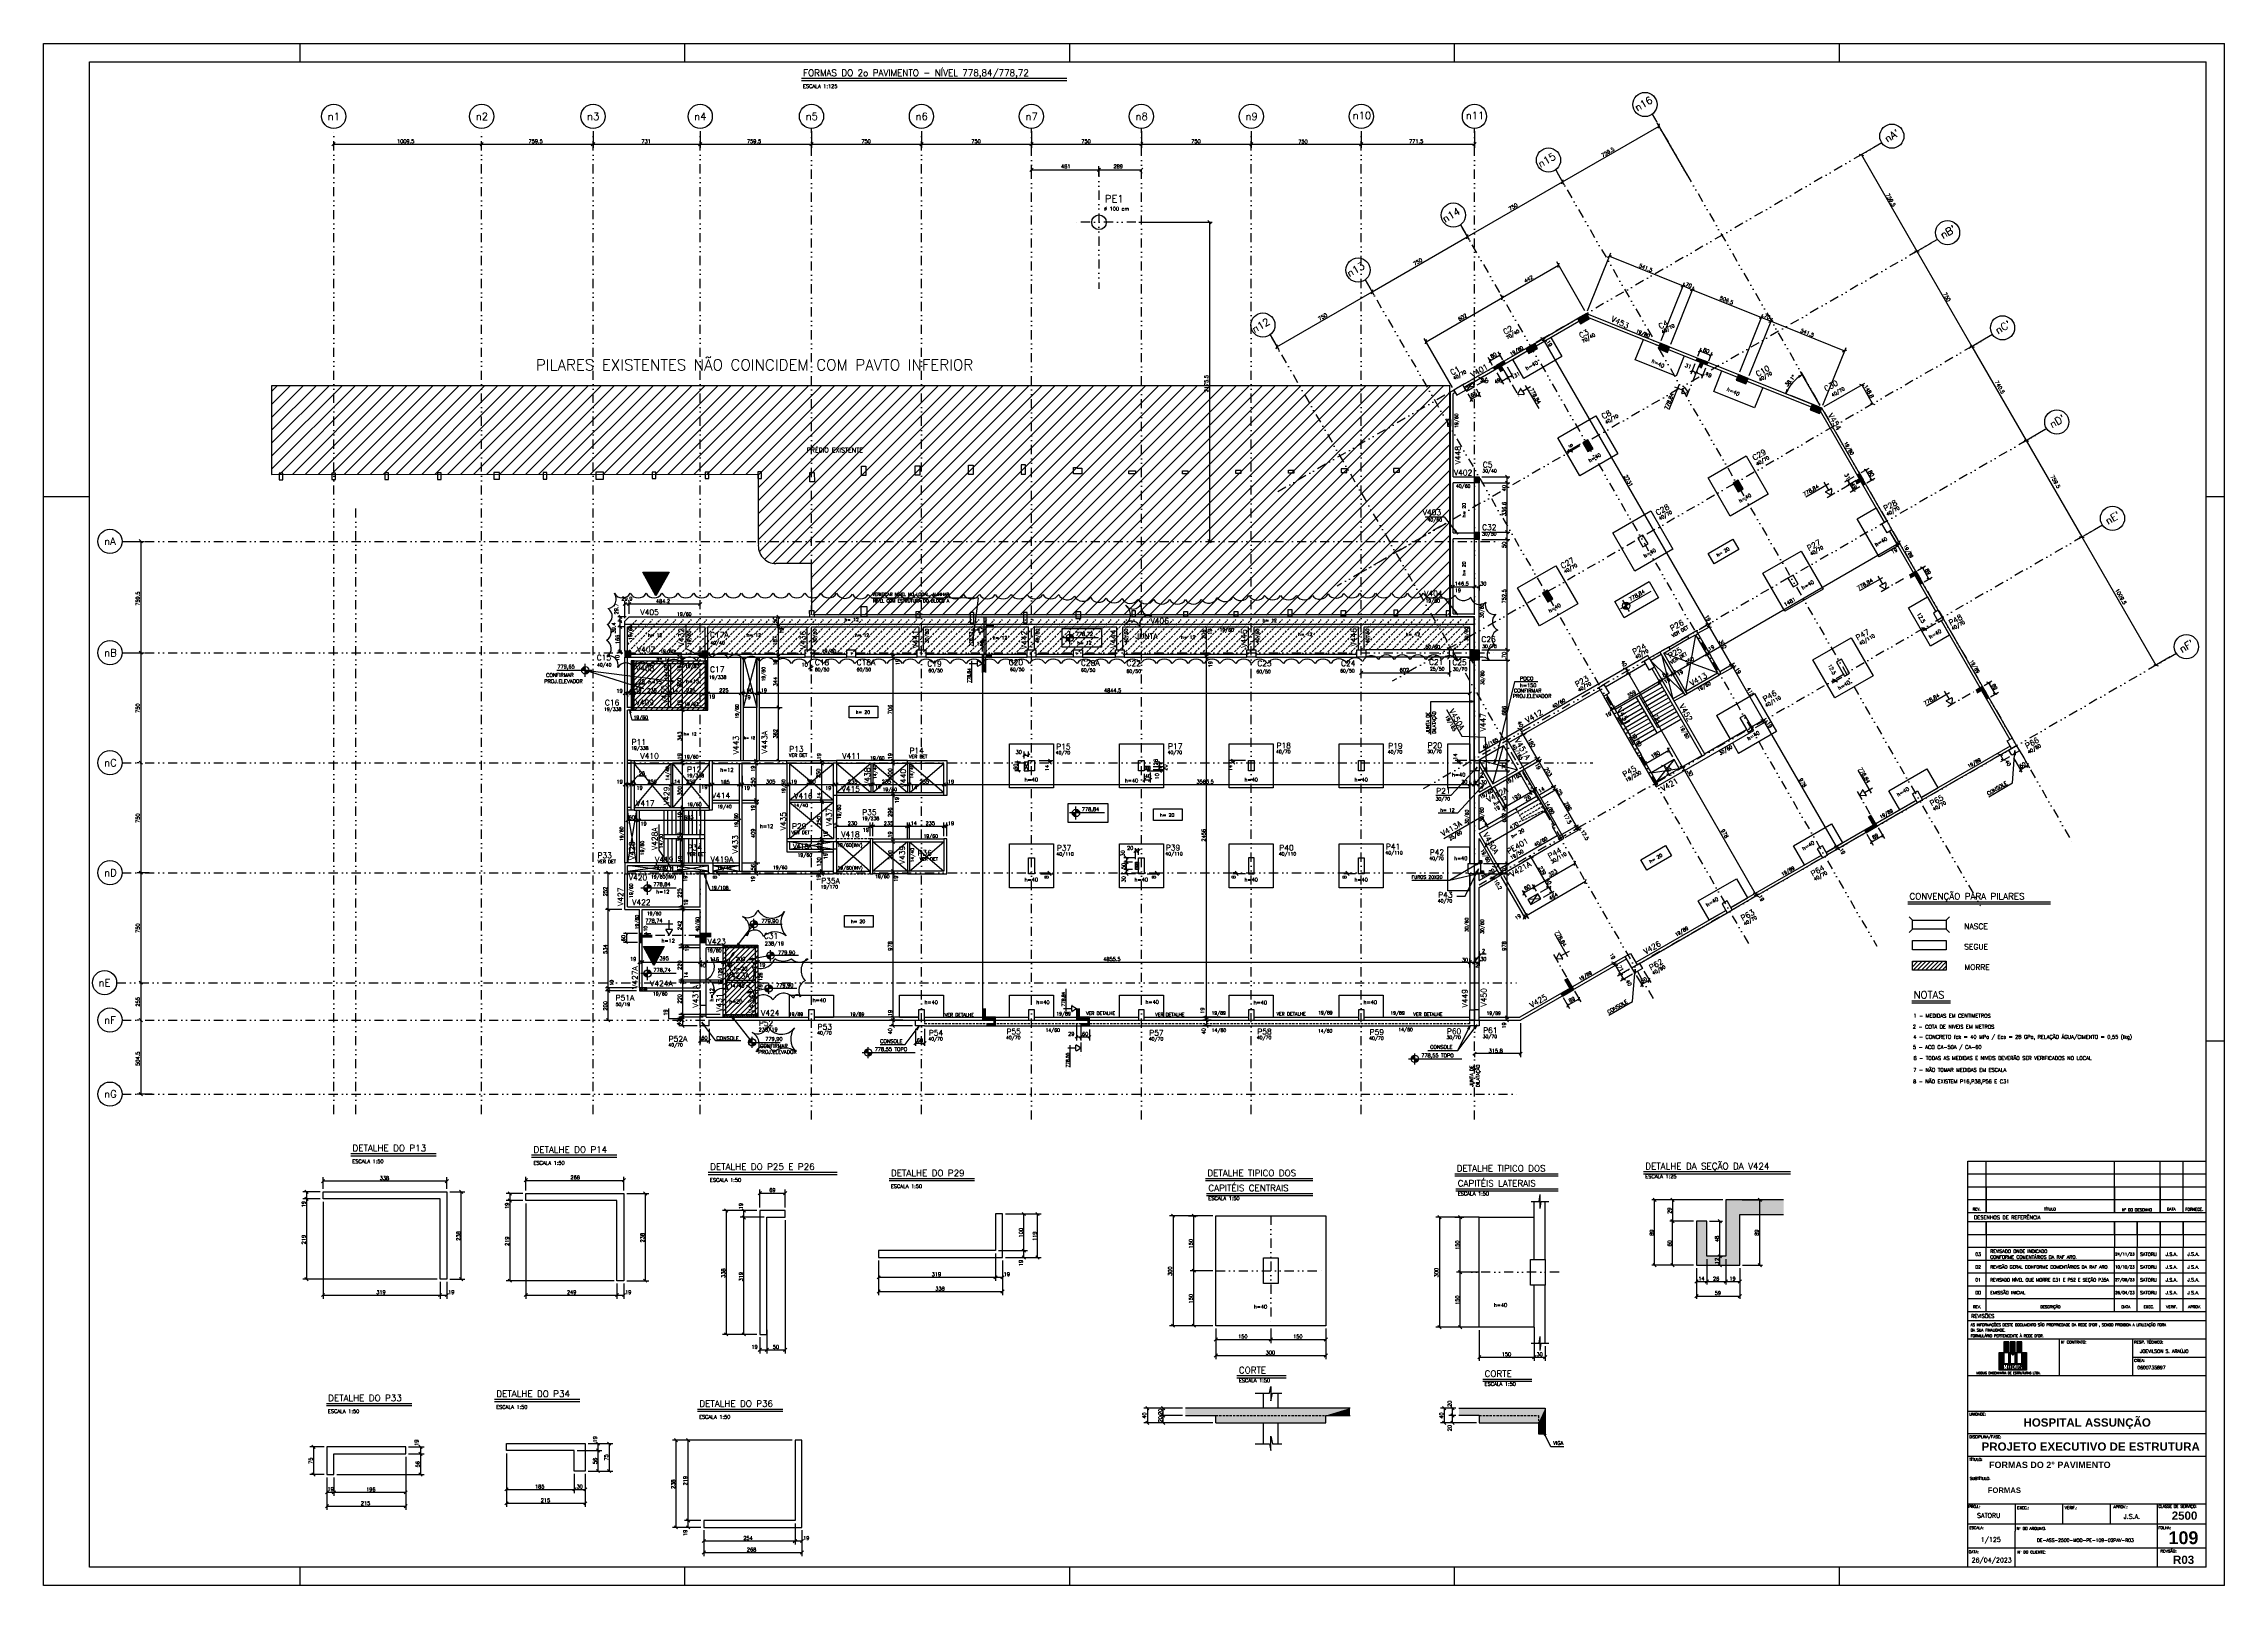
# Model space of a CAD drawing. Extents: x 551983 to 566858, y -277 to 10236.
import ezdxf
from ezdxf.enums import TextEntityAlignment as Align

# ---------------------------------------------------------------- set-up
doc = ezdxf.new("R2010")
doc.units = 0
doc.header["$LTSCALE"] = 125
doc.header["$MEASUREMENT"] = 0
for name, pattern in [('DIVIDE', [1.25, 0.5, -0.25, 0, -0.25, 0, -0.25]), ('ESTILO_TQS_0003', [0.91, 0.5, -0.2, 0.01, -0.2]), ('HIDDEN2', [0.1875, 0.125, -0.0625])]:
    doc.linetypes.add(name, pattern=pattern)
doc.layers.get('0').update_dxf_attribs({"linetype": 'CONTINUOUS'})
for name, color, linetype in [('01-FORM', 7, 'CONTINUOUS'), ('01TEXT', 2, 'CONTINUOUS'), ('110', 110, 'CONTINUOUS'), ('200', 151, 'HIDDEN2'), ('204', 7, 'ESTILO_TQS_0003'), ('205', 14, 'DIVIDE'), ('210', 11, 'HIDDEN2'), ('216', 7, 'CONTINUOUS'), ('219', 240, 'CONTINUOUS'), ('220', 4, 'CONTINUOUS'), ('221', 5, 'CONTINUOUS'), ('222', 6, 'CONTINUOUS'), ('226', 10, 'CONTINUOUS'), ('230', 3, 'CONTINUOUS'), ('231', 5, 'CONTINUOUS'), ('232', 7, 'CONTINUOUS'), ('238', 11, 'CONTINUOUS'), ('239', 4, 'CONTINUOUS'), ('249', 14, 'CONTINUOUS'), ('250', 5, 'CONTINUOUS'), ('253', 253, 'CONTINUOUS'), ('254', 254, 'CONTINUOUS'), ('car-t01', 1, 'CONTINUOUS')]:
    doc.layers.add(name, color=color, linetype=linetype)
doc.styles.add('ROMANS', font='ROMANS.shx')
doc.styles.get("Standard").update_dxf_attribs({"font": 'ROMANS.SHX'})

# ---------------------------------------------------------------- blocks, each defined once
blk = doc.blocks.new('_H17')
for p, q in [((-19646.251969, 6833.12922), (-19615.498799, 6863.882389)), ((-19645.657271, 6839.027219), (-19619.282294, 6865.402195)), ((-19642.468474, 6831.609413), (-19611.715305, 6862.362583)), ((-19642.096714, 6847.891076), (-19623.065789, 6866.922002)), ((-19638.68498, 6830.089607), (-19607.93181, 6860.842777)), ((-19638.536158, 6856.754933), (-19626.849283, 6868.441808)), ((-19634.975602, 6865.61879), (-19630.632778, 6869.961614)), ((-19634.901485, 6828.569801), (-19604.148315, 6859.322971)), ((-19631.11799, 6827.049995), (-19600.364821, 6857.803164)), ((-19627.334496, 6825.530188), (-19596.581326, 6856.283358)), ((-19623.551001, 6824.010382), (-19592.797831, 6854.763552)), ((-19619.767506, 6822.490576), (-19589.014337, 6853.243746)), ((-19615.984012, 6820.97077), (-19585.230842, 6851.72394)), ((-19612.200517, 6819.450964), (-19581.447347, 6850.204133)), ((-19608.417023, 6817.931157), (-19577.663853, 6848.684327)), ((-19604.633528, 6816.411351), (-19573.880358, 6847.164521)), ((-19600.850033, 6814.891545), (-19570.096864, 6845.644715)), ((-19597.066539, 6813.371739), (-19569.421761, 6841.016516)), ((-19593.283044, 6811.851933), (-19572.982317, 6832.152659)), ((-19589.499549, 6810.332126), (-19576.542873, 6823.288802)), ((-19585.716055, 6808.81232), (-19580.103429, 6814.424945))]:
    blk.add_line(p, q)
blk = doc.blocks.new('_H18')
for p, q in [((-19112.779224, 6618.836543), (-19082.026054, 6649.589713)), ((-19109.350044, 6627.569024), (-19085.809549, 6651.109519)), ((-19108.99573, 6617.316737), (-19078.24256, 6648.069907)), ((-19105.789488, 6636.432881), (-19089.593044, 6652.629325)), ((-19105.212235, 6615.796931), (-19074.459065, 6646.550101)), ((-19102.228932, 6645.296738), (-19093.376538, 6654.149132)), ((-19101.42874, 6614.277125), (-19070.67557, 6645.030294)), ((-19098.668376, 6654.160595), (-19097.160033, 6655.668938)), ((-19097.645246, 6612.757318), (-19066.892076, 6643.510488)), ((-19093.861751, 6611.237512), (-19063.108581, 6641.990682)), ((-19090.078256, 6609.717706), (-19059.325087, 6640.470876)), ((-19086.294762, 6608.1979), (-19055.541592, 6638.951069)), ((-19082.511267, 6606.678093), (-19051.758097, 6637.431263)), ((-19078.727772, 6605.158287), (-19047.974603, 6635.911457)), ((-19074.944278, 6603.638481), (-19044.191108, 6634.391651)), ((-19071.160783, 6602.118675), (-19040.407613, 6632.871845)), ((-19067.377288, 6600.598869), (-19036.624119, 6631.352038)), ((-19063.593794, 6599.079062), (-19033.114535, 6629.558322)), ((-19059.810299, 6597.559256), (-19036.675091, 6620.694465)), ((-19056.026805, 6596.03945), (-19040.235647, 6611.830608)), ((-19052.24331, 6594.519644), (-19043.796203, 6602.966751)), ((-19048.459815, 6592.999838), (-19047.356759, 6594.102894))]:
    blk.add_line(p, q)
blk = doc.blocks.new('_H19')
for p, q in [((-18609.574437, 6416.702317), (-18578.821267, 6447.455486)), ((-18607.570835, 6424.009219), (-18582.604761, 6448.975293)), ((-18605.790942, 6415.18251), (-18575.037772, 6445.93568)), ((-18604.010279, 6432.873076), (-18586.388256, 6450.495099)), ((-18602.007447, 6413.662704), (-18571.254277, 6444.415874)), ((-18600.449723, 6441.736933), (-18590.171751, 6452.014905)), ((-18598.223953, 6412.142898), (-18567.470783, 6442.896068)), ((-18596.889167, 6450.60079), (-18593.955245, 6453.534711)), ((-18594.440458, 6410.623092), (-18563.687288, 6441.376262)), ((-18590.656963, 6409.103286), (-18559.903794, 6439.856455)), ((-18586.873469, 6407.583479), (-18556.120299, 6438.336649)), ((-18583.089974, 6406.063673), (-18552.336804, 6436.816843)), ((-18579.306479, 6404.543867), (-18548.55331, 6435.297037)), ((-18575.522985, 6403.024061), (-18544.769815, 6433.77723)), ((-18571.73949, 6401.504254), (-18540.98632, 6432.257424)), ((-18567.955995, 6399.984448), (-18537.202826, 6430.737618)), ((-18564.172501, 6398.464642), (-18533.419331, 6429.217812)), ((-18560.389006, 6396.944836), (-18531.335326, 6425.998516)), ((-18556.605511, 6395.42503), (-18534.895882, 6417.134659)), ((-18552.822017, 6393.905223), (-18538.456438, 6408.270802)), ((-18549.038522, 6392.385417), (-18542.016994, 6399.406946))]:
    blk.add_line(p, q)
blk = doc.blocks.new('_H20')
for p, q in [((-20898.247062, 5931.151983), (-20870.404247, 5958.994798)), ((-20898.247062, 5936.455284), (-20875.707548, 5958.994798)), ((-20898.247062, 5941.758585), (-20881.010849, 5958.994798)), ((-20898.247062, 5947.061885), (-20886.31415, 5958.994798)), ((-20898.247062, 5952.365186), (-20891.61745, 5958.994798)), ((-20898.247062, 5957.668487), (-20896.920751, 5958.994798)), ((-20898.247062, 5925.848682), (-20868.247062, 5955.848682)), ((-20898.247062, 5920.545381), (-20868.247062, 5950.545381)), ((-20894.494344, 5918.994798), (-20868.247062, 5945.24208)), ((-20889.191043, 5918.994798), (-20868.247062, 5939.938779)), ((-20883.887743, 5918.994798), (-20868.247062, 5934.635479)), ((-20878.584442, 5918.994798), (-20868.247062, 5929.332178)), ((-20873.281141, 5918.994798), (-20868.247062, 5924.028877))]:
    blk.add_line(p, q)
blk = doc.blocks.new('_H25')
for p, q in [((-20194.392114, 7035), (-20120.612504, 7035)), ((-20194.117314, 7038.75), (-20115.72814, 7038.75)), ((-20192.227051, 7031.25), (-20127.107695, 7031.25)), ((-20190.061987, 7027.5), (-20133.602885, 7027.5)), ((-20187.896924, 7023.75), (-20140.098076, 7023.75)), ((-20187.622123, 7042.5), (-20117.893203, 7042.5)), ((-20185.73186, 7020), (-20146.593266, 7020)), ((-20183.566796, 7016.25), (-20153.088457, 7016.25)), ((-20181.401733, 7012.5), (-20159.583647, 7012.5)), ((-20181.126933, 7046.25), (-20120.058267, 7046.25)), ((-20179.236669, 7008.75), (-20166.078838, 7008.75)), ((-20177.071606, 7005), (-20172.574028, 7005)), ((-20174.631742, 7050), (-20122.22333, 7050)), ((-20168.136552, 7053.75), (-20124.388394, 7053.75)), ((-20161.641361, 7057.5), (-20126.553457, 7057.5)), ((-20155.14617, 7061.25), (-20128.718521, 7061.25)), ((-20148.65098, 7065), (-20130.883584, 7065)), ((-20142.155789, 7068.75), (-20133.048648, 7068.75)), ((-20135.660599, 7072.5), (-20135.213711, 7072.5))]:
    blk.add_line(p, q)
blk = doc.blocks.new('_H26')
for p, q in [((-20531.901862, 6843.75), (-20473.121998, 6843.75)), ((-20525.406672, 6847.5), (-20475.287061, 6847.5)), ((-20518.911481, 6851.25), (-20477.452125, 6851.25)), ((-20512.416291, 6855), (-20479.617188, 6855)), ((-20505.9211, 6858.75), (-20481.782252, 6858.75)), ((-20499.42591, 6862.5), (-20483.947315, 6862.5)), ((-20492.930719, 6866.25), (-20486.112379, 6866.25)), ((-20547.455845, 6832.5), (-20471.387434, 6832.5)), ((-20545.290781, 6828.75), (-20477.882624, 6828.75)), ((-20544.892243, 6836.25), (-20468.791871, 6836.25)), ((-20543.125718, 6825), (-20484.377815, 6825)), ((-20540.960654, 6821.25), (-20490.873005, 6821.25)), ((-20538.795591, 6817.5), (-20497.368196, 6817.5)), ((-20538.397053, 6840), (-20470.956934, 6840)), ((-20536.630527, 6813.75), (-20503.863386, 6813.75)), ((-20534.465464, 6810), (-20510.358577, 6810)), ((-20532.3004, 6806.25), (-20516.853767, 6806.25)), ((-20530.135337, 6802.5), (-20523.348958, 6802.5))]:
    blk.add_line(p, q)
blk = doc.blocks.new('_H28')
for p, q in [((-20159.909477, 6191.25), (-20113.721455, 6191.25)), ((-20157.744413, 6187.5), (-20111.556392, 6187.5)), ((-20155.57935, 6183.75), (-20109.391328, 6183.75)), ((-20154.569824, 6195), (-20115.886519, 6195)), ((-20153.414286, 6180), (-20107.226265, 6180)), ((-20151.249223, 6176.25), (-20105.061201, 6176.25)), ((-20149.084159, 6172.5), (-20102.896138, 6172.5)), ((-20148.074633, 6198.75), (-20118.051582, 6198.75)), ((-20146.919096, 6168.75), (-20100.731074, 6168.75)), ((-20144.754032, 6165), (-20098.56601, 6165)), ((-20142.588969, 6161.25), (-20096.400947, 6161.25)), ((-20141.579443, 6202.5), (-20120.216646, 6202.5)), ((-20140.423905, 6157.5), (-20094.235883, 6157.5)), ((-20138.258842, 6153.75), (-20092.07082, 6153.75)), ((-20136.093778, 6150), (-20092.51211, 6150)), ((-20135.084252, 6206.25), (-20122.381709, 6206.25)), ((-20133.928714, 6146.25), (-20099.0073, 6146.25)), ((-20131.763651, 6142.5), (-20105.502491, 6142.5)), ((-20129.598587, 6138.75), (-20111.997681, 6138.75)), ((-20128.589061, 6210), (-20124.546773, 6210)), ((-20127.433524, 6135), (-20118.492872, 6135)), ((-20125.26846, 6131.25), (-20124.988063, 6131.25))]:
    blk.add_line(p, q)
blk = doc.blocks.new('_H29')
for p, q in [((-19135.179282, 5917.5), (-19089.646415, 5917.5)), ((-19133.669373, 5913.75), (-19087.481352, 5913.75)), ((-19131.50431, 5910), (-19085.316288, 5910)), ((-19129.339246, 5906.25), (-19083.151225, 5906.25)), ((-19128.684091, 5921.25), (-19091.811479, 5921.25)), ((-19127.174183, 5902.5), (-19080.986161, 5902.5)), ((-19125.009119, 5898.75), (-19078.821098, 5898.75)), ((-19122.844056, 5895), (-19076.656034, 5895)), ((-19122.188901, 5925), (-19093.976542, 5925)), ((-19120.678992, 5891.25), (-19074.490971, 5891.25)), ((-19118.513929, 5887.5), (-19072.325907, 5887.5)), ((-19116.348865, 5883.75), (-19070.160844, 5883.75)), ((-19115.69371, 5928.75), (-19096.141606, 5928.75)), ((-19114.183802, 5880), (-19067.99578, 5880)), ((-19112.018738, 5876.25), (-19066.626377, 5876.25)), ((-19109.853675, 5872.5), (-19073.121568, 5872.5)), ((-19109.19852, 5932.5), (-19098.306669, 5932.5)), ((-19107.688611, 5868.75), (-19079.616759, 5868.75)), ((-19105.523547, 5865), (-19086.111949, 5865)), ((-19103.358484, 5861.25), (-19092.60714, 5861.25)), ((-19102.703329, 5936.25), (-19100.471733, 5936.25)), ((-19101.19342, 5857.5), (-19099.10233, 5857.5))]:
    blk.add_line(p, q)
blk = doc.blocks.new('_H31')
for p, q in [((-20434.252028, 5167.5), (-20388.684521, 5167.5)), ((-20432.707479, 5163.75), (-20386.519457, 5163.75)), ((-20430.542415, 5160), (-20384.354394, 5160)), ((-20428.377352, 5156.25), (-20382.18933, 5156.25)), ((-20427.756838, 5171.25), (-20390.849584, 5171.25)), ((-20426.212288, 5152.5), (-20380.024267, 5152.5)), ((-20424.047225, 5148.75), (-20377.859203, 5148.75)), ((-20421.882161, 5145), (-20375.69414, 5145)), ((-20421.261647, 5175), (-20393.014648, 5175)), ((-20419.717098, 5141.25), (-20373.529076, 5141.25)), ((-20417.552034, 5137.5), (-20371.364013, 5137.5)), ((-20415.386971, 5133.75), (-20369.198949, 5133.75)), ((-20414.766457, 5178.75), (-20395.179711, 5178.75)), ((-20413.221907, 5130), (-20367.033886, 5130)), ((-20411.056844, 5126.25), (-20365.699124, 5126.25)), ((-20408.89178, 5122.5), (-20372.194315, 5122.5)), ((-20408.271266, 5182.5), (-20397.344775, 5182.5)), ((-20406.726717, 5118.75), (-20378.689505, 5118.75)), ((-20404.561653, 5115), (-20385.184696, 5115)), ((-20402.39659, 5111.25), (-20391.679886, 5111.25)), ((-20401.776076, 5186.25), (-20399.509838, 5186.25)), ((-20400.231526, 5107.5), (-20398.175077, 5107.5))]:
    blk.add_line(p, q)
blk = doc.blocks.new('_H2')
for p, q in [((-26650.747062, 4686.457713), (-26632.279395, 4704.92538)), ((-26650.747062, 4691.761014), (-26637.582696, 4704.92538)), ((-26650.747062, 4697.064315), (-26642.885997, 4704.92538)), ((-26650.747062, 4702.367616), (-26648.189298, 4704.92538)), ((-26650.747062, 4681.154412), (-26631.747062, 4700.154412)), ((-26650.747062, 4675.851111), (-26631.747062, 4694.851111)), ((-26650.747062, 4670.54781), (-26631.747062, 4689.54781)), ((-26650.747062, 4665.24451), (-26631.747062, 4684.24451)), ((-26650.747062, 4659.941209), (-26631.747062, 4678.941209)), ((-26650.747062, 4654.637908), (-26631.747062, 4673.637908)), ((-26650.747062, 4649.334607), (-26631.747062, 4668.334607)), ((-26650.747062, 4644.031306), (-26631.747062, 4663.031306)), ((-26650.747062, 4638.728005), (-26631.747062, 4657.728005)), ((-26650.747062, 4633.424704), (-26631.747062, 4652.424704)), ((-26650.747062, 4628.121403), (-26631.747062, 4647.121403)), ((-26650.747062, 4622.818103), (-26631.747062, 4641.818103)), ((-26650.747062, 4617.514802), (-26631.747062, 4636.514802)), ((-26650.747062, 4612.211501), (-26631.747062, 4631.211501)), ((-26650.747062, 4606.9082), (-26631.747062, 4625.9082)), ((-26650.747062, 4601.604899), (-26631.747062, 4620.604899)), ((-26650.747062, 4596.301598), (-26631.747062, 4615.301598)), ((-26650.747062, 4590.998297), (-26631.747062, 4609.998297)), ((-26650.747062, 4585.694997), (-26631.747062, 4604.694997)), ((-26650.747062, 4580.391696), (-26631.747062, 4599.391696)), ((-26650.747062, 4575.088395), (-26631.747062, 4594.088395)), ((-26650.747062, 4569.785094), (-26631.747062, 4588.785094)), ((-26650.747062, 4564.481793), (-26631.747062, 4583.481793)), ((-26650.747062, 4559.178492), (-26631.747062, 4578.178492)), ((-26650.747062, 4553.875191), (-26631.747062, 4572.875191)), ((-26650.747062, 4548.571891), (-26631.747062, 4567.571891)), ((-26650.747062, 4543.26859), (-26631.747062, 4562.26859)), ((-26650.747062, 4537.965289), (-26631.747062, 4556.965289)), ((-26650.747062, 4532.661988), (-26631.747062, 4551.661988)), ((-26650.747062, 4527.358687), (-26631.747062, 4546.358687)), ((-26650.747062, 4522.055386), (-26631.747062, 4541.055386)), ((-26650.747062, 4516.752085), (-26631.747062, 4535.752085)), ((-26650.747062, 4511.448785), (-26631.747062, 4530.448785)), ((-26650.747062, 4506.145484), (-26631.747062, 4525.145484)), ((-26650.747062, 4500.842183), (-26631.747062, 4519.842183)), ((-26650.747062, 4495.538882), (-26631.747062, 4514.538882)), ((-26650.747062, 4490.235581), (-26631.747062, 4509.235581)), ((-26650.747062, 4484.93228), (-26631.747062, 4503.93228)), ((-26650.747062, 4479.628979), (-26631.747062, 4498.628979)), ((-26650.747062, 4474.325679), (-26631.747062, 4493.325679)), ((-26650.747062, 4469.022378), (-26631.747062, 4488.022378)), ((-26650.747062, 4463.719077), (-26631.747062, 4482.719077)), ((-26650.747062, 4458.415776), (-26631.747062, 4477.415776)), ((-26650.747062, 4453.112475), (-26631.747062, 4472.112475)), ((-26650.747062, 4447.809174), (-26631.747062, 4466.809174)), ((-26650.747062, 4442.505873), (-26631.747062, 4461.505873)), ((-26650.747062, 4437.202573), (-26631.747062, 4456.202573)), ((-26650.747062, 4431.899272), (-26631.747062, 4450.899272)), ((-26650.747062, 4426.595971), (-26631.747062, 4445.595971)), ((-26650.747062, 4421.29267), (-26631.747062, 4440.29267)), ((-26650.747062, 4415.989369), (-26631.747062, 4434.989369)), ((-26650.747062, 4410.686068), (-26631.747062, 4429.686068)), ((-26650.747062, 4405.382767), (-26631.747062, 4424.382767)), ((-26650.747062, 4400.079467), (-26631.747062, 4419.079467)), ((-26650.747062, 4394.776166), (-26631.747062, 4413.776166)), ((-26650.747062, 4389.472865), (-26631.747062, 4408.472865)), ((-26650.747062, 4384.169564), (-26631.747062, 4403.169564)), ((-26650.747062, 4378.866263), (-26631.747062, 4397.866263)), ((-26650.747062, 4373.562962), (-26631.747062, 4392.562962)), ((-26650.747062, 4368.259661), (-26631.747062, 4387.259661)), ((-26646.778043, 4366.92538), (-26631.747062, 4381.956361)), ((-26641.474742, 4366.92538), (-26631.747062, 4376.65306)), ((-26636.171441, 4366.92538), (-26631.747062, 4371.349759))]:
    blk.add_line(p, q)
blk = doc.blocks.new('_H3')
for p, q in [((-26147.747062, 4690.947432), (-26133.769114, 4704.92538)), ((-26147.747062, 4696.250733), (-26139.072415, 4704.92538)), ((-26147.747062, 4701.554034), (-26144.375716, 4704.92538)), ((-26147.747062, 4685.644131), (-26128.747062, 4704.644131)), ((-26147.747062, 4680.34083), (-26128.747062, 4699.34083)), ((-26147.747062, 4675.03753), (-26128.747062, 4694.03753)), ((-26147.747062, 4669.734229), (-26128.747062, 4688.734229)), ((-26147.747062, 4664.430928), (-26128.747062, 4683.430928)), ((-26147.747062, 4659.127627), (-26128.747062, 4678.127627)), ((-26147.747062, 4653.824326), (-26128.747062, 4672.824326)), ((-26147.747062, 4648.521025), (-26128.747062, 4667.521025)), ((-26147.747062, 4643.217724), (-26128.747062, 4662.217724)), ((-26147.747062, 4637.914424), (-26128.747062, 4656.914424)), ((-26147.747062, 4632.611123), (-26128.747062, 4651.611123)), ((-26147.747062, 4627.307822), (-26128.747062, 4646.307822)), ((-26147.747062, 4622.004521), (-26128.747062, 4641.004521)), ((-26147.747062, 4616.70122), (-26128.747062, 4635.70122)), ((-26147.747062, 4611.397919), (-26128.747062, 4630.397919)), ((-26147.747062, 4606.094618), (-26128.747062, 4625.094618)), ((-26147.747062, 4600.791318), (-26128.747062, 4619.791318)), ((-26147.747062, 4595.488017), (-26128.747062, 4614.488017)), ((-26147.747062, 4590.184716), (-26128.747062, 4609.184716)), ((-26147.747062, 4584.881415), (-26128.747062, 4603.881415)), ((-26147.747062, 4579.578114), (-26128.747062, 4598.578114)), ((-26147.747062, 4574.274813), (-26128.747062, 4593.274813)), ((-26147.747062, 4568.971512), (-26128.747062, 4587.971512)), ((-26147.747062, 4563.668212), (-26128.747062, 4582.668212)), ((-26147.747062, 4558.364911), (-26128.747062, 4577.364911)), ((-26147.747062, 4553.06161), (-26128.747062, 4572.06161)), ((-26147.747062, 4547.758309), (-26128.747062, 4566.758309)), ((-26147.747062, 4542.455008), (-26128.747062, 4561.455008)), ((-26147.747062, 4537.151707), (-26128.747062, 4556.151707)), ((-26147.747062, 4531.848406), (-26128.747062, 4550.848406)), ((-26147.747062, 4526.545106), (-26128.747062, 4545.545106)), ((-26147.747062, 4521.241805), (-26128.747062, 4540.241805)), ((-26147.747062, 4515.938504), (-26128.747062, 4534.938504)), ((-26147.747062, 4510.635203), (-26128.747062, 4529.635203)), ((-26147.747062, 4505.331902), (-26128.747062, 4524.331902)), ((-26147.747062, 4500.028601), (-26128.747062, 4519.028601)), ((-26147.747062, 4494.7253), (-26128.747062, 4513.7253)), ((-26147.747062, 4489.422), (-26128.747062, 4508.422)), ((-26147.747062, 4484.118699), (-26128.747062, 4503.118699)), ((-26147.747062, 4478.815398), (-26128.747062, 4497.815398)), ((-26147.747062, 4473.512097), (-26128.747062, 4492.512097)), ((-26147.747062, 4468.208796), (-26128.747062, 4487.208796)), ((-26147.747062, 4462.905495), (-26128.747062, 4481.905495)), ((-26147.747062, 4457.602194), (-26128.747062, 4476.602194)), ((-26147.747062, 4452.298894), (-26128.747062, 4471.298894)), ((-26147.747062, 4446.995593), (-26128.747062, 4465.995593)), ((-26147.747062, 4441.692292), (-26128.747062, 4460.692292)), ((-26147.747062, 4436.388991), (-26128.747062, 4455.388991)), ((-26147.747062, 4431.08569), (-26128.747062, 4450.08569)), ((-26147.747062, 4425.782389), (-26128.747062, 4444.782389)), ((-26147.747062, 4420.479088), (-26128.747062, 4439.479088)), ((-26147.747062, 4415.175788), (-26128.747062, 4434.175788)), ((-26147.747062, 4409.872487), (-26128.747062, 4428.872487)), ((-26147.747062, 4404.569186), (-26128.747062, 4423.569186)), ((-26147.747062, 4399.265885), (-26128.747062, 4418.265885)), ((-26147.747062, 4393.962584), (-26128.747062, 4412.962584)), ((-26147.747062, 4388.659283), (-26128.747062, 4407.659283)), ((-26147.747062, 4383.355982), (-26128.747062, 4402.355982)), ((-26147.747062, 4378.052682), (-26128.747062, 4397.052682)), ((-26147.747062, 4372.749381), (-26128.747062, 4391.749381)), ((-26147.747062, 4367.44608), (-26128.747062, 4386.44608)), ((-26142.964461, 4366.92538), (-26128.747062, 4381.142779)), ((-26137.66116, 4366.92538), (-26128.747062, 4375.839478)), ((-26132.357859, 4366.92538), (-26128.747062, 4370.536177))]:
    blk.add_line(p, q)
blk = doc.blocks.new('_H179BAF5357-002')
for p, q in [((-423.424404, 4261.158021), (145.302533, 4829.884958)), ((-423.424404, 4349.546369), (56.914185, 4829.884958)), ((-423.424404, 4437.934716), (-31.474163, 4829.884958)), ((-423.424404, 4526.323064), (-119.86251, 4829.884958)), ((-423.424404, 4614.711412), (-208.250858, 4829.884958)), ((-423.424404, 4703.099759), (-296.639206, 4829.884958)), ((-423.424404, 4791.488107), (-385.027553, 4829.884958)), ((-370.51592, 4225.678158), (233.69088, 4829.884958)), ((-282.089519, 4225.716211), (322.079228, 4829.884958)), ((-193.663119, 4225.754264), (410.467576, 4829.884958)), ((-105.236718, 4225.792317), (498.855923, 4829.884958)), ((-16.810318, 4225.83037), (587.244271, 4829.884958)), ((71.616083, 4225.868422), (675.632619, 4829.884958)), ((160.042484, 4225.906475), (764.020966, 4829.884958)), ((248.468884, 4225.944528), (852.409314, 4829.884958)), ((336.895285, 4225.982581), (940.797662, 4829.884958)), ((425.321685, 4226.020634), (1029.186009, 4829.884958)), ((513.748086, 4226.058687), (1117.574357, 4829.884958)), ((602.174486, 4226.09674), (1205.962705, 4829.884958)), ((690.600887, 4226.134793), (1294.351052, 4829.884958)), ((779.027287, 4226.172845), (1382.7394, 4829.884958)), ((867.453688, 4226.210898), (1471.127747, 4829.884958)), ((955.880088, 4226.248951), (1559.516095, 4829.884958)), ((1044.306489, 4226.287004), (1647.904443, 4829.884958)), ((1132.732889, 4226.325057), (1736.29279, 4829.884958)), ((1221.15929, 4226.36311), (1824.681138, 4829.884958)), ((1309.58569, 4226.401163), (1913.069486, 4829.884958)), ((1398.012091, 4226.439216), (2001.457833, 4829.884958)), ((1486.438491, 4226.477268), (2089.846181, 4829.884958)), ((1574.864892, 4226.515321), (2178.234529, 4829.884958)), ((1663.291292, 4226.553374), (2266.622876, 4829.884958)), ((1751.717693, 4226.591427), (2355.011224, 4829.884958)), ((1840.144093, 4226.62948), (2443.399572, 4829.884958)), ((1928.570494, 4226.667533), (2531.787919, 4829.884958)), ((2016.996895, 4226.705586), (2620.176267, 4829.884958)), ((2105.423295, 4226.743639), (2708.564615, 4829.884958)), ((2193.849696, 4226.781692), (2796.952962, 4829.884958)), ((2282.276096, 4226.819744), (2885.34131, 4829.884958)), ((2370.702497, 4226.857797), (2973.729657, 4829.884958)), ((2459.128897, 4226.89585), (3062.118005, 4829.884958)), ((2547.555298, 4226.933903), (3150.506353, 4829.884958)), ((2635.981698, 4226.971956), (3238.8947, 4829.884958)), ((2724.408099, 4227.010009), (3327.283048, 4829.884958)), ((2812.834499, 4227.048062), (3415.671396, 4829.884958)), ((2897.893361, 3781.776837), (3946.001482, 4829.884958)), ((2897.893361, 3870.165185), (3857.613134, 4829.884958)), ((2897.893361, 3958.553532), (3769.224786, 4829.884958)), ((2897.893361, 4046.94188), (3680.836439, 4829.884958)), ((2897.893361, 4135.330228), (3592.448091, 4829.884958)), ((2897.893361, 4223.718575), (3504.059743, 4829.884958)), ((2904.727095, 3700.222224), (4034.389829, 4829.884958)), ((2939.976928, 3647.083709), (4122.778177, 4829.884958)), ((3000.745926, 3619.46436), (4211.166525, 4829.884958)), ((3087.400371, 3617.730457), (4299.554872, 4829.884958)), ((3175.608619, 3617.550357), (4387.94322, 4829.884958)), ((3259.530009, 3613.0834), (4476.331567, 4829.884958)), ((3260.169706, 3525.334749), (4564.719915, 4829.884958)), ((3260.809402, 3437.586098), (4653.108263, 4829.884958)), ((3261.449099, 3349.837447), (4741.49661, 4829.884958)), ((3266.009497, 3266.009497), (4829.884958, 4829.884958)), ((3354.397845, 3266.009497), (4918.273306, 4829.884958)), ((3442.786193, 3266.009497), (5006.661653, 4829.884958)), ((3531.17454, 3266.009497), (5095.050001, 4829.884958)), ((3619.562888, 3266.009497), (5183.438349, 4829.884958)), ((3707.951236, 3266.009497), (5271.826696, 4829.884958)), ((3796.339583, 3266.009497), (5360.215044, 4829.884958)), ((3884.727931, 3266.009497), (5448.603392, 4829.884958)), ((3973.116279, 3266.009497), (5536.991739, 4829.884958)), ((4061.504626, 3266.009497), (5625.380087, 4829.884958)), ((4149.892974, 3266.009497), (5713.768435, 4829.884958)), ((4238.281322, 3266.009497), (5802.156782, 4829.884958)), ((4326.669669, 3266.009497), (5890.54513, 4829.884958)), ((4415.058017, 3266.009497), (5978.933478, 4829.884958)), ((4503.446365, 3266.009497), (6067.321825, 4829.884958)), ((4591.834712, 3266.009497), (6155.710173, 4829.884958)), ((4680.22306, 3266.009497), (6244.09852, 4829.884958)), ((4768.611408, 3266.009497), (6332.486868, 4829.884958)), ((4856.999755, 3266.009497), (6420.875216, 4829.884958)), ((4945.388103, 3266.009497), (6509.263563, 4829.884958)), ((5033.77645, 3266.009497), (6597.651911, 4829.884958)), ((5122.164798, 3266.009497), (6686.040259, 4829.884958)), ((5210.553146, 3266.009497), (6774.428606, 4829.884958)), ((5298.941493, 3266.009497), (6862.816954, 4829.884958)), ((5387.329841, 3266.009497), (6951.205302, 4829.884958)), ((5475.718189, 3266.009497), (7039.593649, 4829.884958)), ((5564.106536, 3266.009497), (7127.981997, 4829.884958)), ((5652.494884, 3266.009497), (7216.370345, 4829.884958)), ((5740.883232, 3266.009497), (7304.758692, 4829.884958)), ((5829.271579, 3266.009497), (7393.14704, 4829.884958)), ((5917.659927, 3266.009497), (7481.535388, 4829.884958)), ((6006.048275, 3266.009497), (7569.923735, 4829.884958)), ((6094.436622, 3266.009497), (7614.692067, 4786.264942)), ((6182.82497, 3266.009497), (7614.692067, 4697.876595)), ((6271.213318, 3266.009497), (7614.692067, 4609.488247)), ((6359.601665, 3266.009497), (7614.692067, 4521.099899)), ((6447.990013, 3266.009497), (7614.692067, 4432.711552)), ((6536.37836, 3266.009497), (7614.692067, 4344.323204)), ((6624.766708, 3266.009497), (7614.692067, 4255.934856)), ((6713.155056, 3266.009497), (7614.692067, 4167.546509)), ((6801.543403, 3266.009497), (7614.692067, 4079.158161)), ((6889.931751, 3266.009497), (7614.692067, 3990.769813)), ((6978.320099, 3266.009497), (7614.692067, 3902.381466)), ((7066.708446, 3266.009497), (7614.692067, 3813.993118)), ((7155.096794, 3266.009497), (7614.692067, 3725.604771)), ((7243.485142, 3266.009497), (7614.692067, 3637.216423)), ((7331.873489, 3266.009497), (7614.692067, 3548.828075)), ((7420.261837, 3266.009497), (7614.692067, 3460.439728)), ((7508.650185, 3266.009497), (7614.692067, 3372.05138)), ((7597.038532, 3266.009497), (7614.692067, 3283.663032))]:
    blk.add_line(p, q)
blk = doc.blocks.new('_H4CD6617838-001')
for p, q in [((2086, 712.445078), (2097.054922, 723.5)), ((2090.429291, 704.5), (2109.429291, 723.5)), ((2102.80366, 704.5), (2121.80366, 723.5)), ((2115.178028, 704.5), (2134.178028, 723.5)), ((2127.552397, 704.5), (2136, 712.947603))]:
    blk.add_line(p, q)
blk = doc.blocks.new('_H4CD6617838-003')
for p, q in [((2005.06606, 3065.726232), (2174.869841, 3235.530013)), ((2005.06606, 3118.759241), (2121.836833, 3235.530013)), ((2005.06606, 3171.792249), (2068.803824, 3235.530013)), ((2011.88285, 3019.510013), (2227.90285, 3235.530013)), ((2043.91593, 2998.510085), (2280.935858, 3235.530013)), ((2096.949153, 2998.510299), (2333.968867, 3235.530013)), ((2149.982376, 2998.510513), (2387.001875, 3235.530013)), ((2203.015599, 2998.510727), (2440.034884, 3235.530013)), ((2256.048821, 2998.510941), (2493.067893, 3235.530013)), ((2309.082044, 2998.511156), (2546.100901, 3235.530013)), ((2362.115267, 2998.51137), (2599.13391, 3235.530013)), ((2415.148489, 2998.511584), (2652.166918, 3235.530013)), ((2468.181712, 2998.511798), (2705.199927, 3235.530013)), ((2521.214935, 2998.512012), (2758.232936, 3235.530013)), ((2574.248158, 2998.512226), (2811.265944, 3235.530013)), ((2627.28138, 2998.51244), (2864.298953, 3235.530013)), ((2680.314603, 2998.512655), (2917.331961, 3235.530013)), ((2733.347826, 2998.512869), (2970.36497, 3235.530013)), ((2786.381048, 2998.513083), (3023.397979, 3235.530013)), ((2839.414271, 2998.513297), (3076.430987, 3235.530013)), ((2892.447494, 2998.513511), (3129.463996, 3235.530013)), ((2945.480717, 2998.513725), (3182.497004, 3235.530013)), ((2998.513939, 2998.513939), (3235.530013, 3235.530013)), ((3051.547162, 2998.514153), (3288.563022, 3235.530013)), ((3104.580385, 2998.514368), (3341.59603, 3235.530013)), ((3157.613607, 2998.514582), (3394.629039, 3235.530013)), ((3210.64683, 2998.514796), (3447.662047, 3235.530013)), ((3263.680053, 2998.51501), (3500.695056, 3235.530013)), ((3316.713276, 2998.515224), (3553.728064, 3235.530013)), ((3369.746498, 2998.515438), (3606.761073, 3235.530013)), ((3422.779721, 2998.515652), (3659.794082, 3235.530013)), ((3475.812944, 2998.515866), (3712.82709, 3235.530013)), ((3528.846166, 2998.516081), (3765.860099, 3235.530013)), ((3581.879389, 2998.516295), (3818.893107, 3235.530013)), ((3634.912612, 2998.516509), (3871.926116, 3235.530013)), ((3687.945835, 2998.516723), (3924.959125, 3235.530013)), ((3740.979057, 2998.516937), (3977.992133, 3235.530013)), ((3794.01228, 2998.517151), (4031.025142, 3235.530013)), ((3847.045503, 2998.517365), (4084.05815, 3235.530013)), ((3900.078725, 2998.517579), (4137.091159, 3235.530013)), ((3953.111948, 2998.517794), (4190.124168, 3235.530013)), ((4006.145171, 2998.518008), (4243.157176, 3235.530013)), ((4059.178394, 2998.518222), (4296.190185, 3235.530013)), ((4112.211616, 2998.518436), (4349.223193, 3235.530013)), ((4165.244839, 2998.51865), (4402.256202, 3235.530013)), ((4218.278062, 2998.518864), (4455.28921, 3235.530013)), ((4271.311284, 2998.519078), (4508.322219, 3235.530013)), ((4324.344507, 2998.519292), (4561.355228, 3235.530013)), ((4377.37773, 2998.519507), (4614.388236, 3235.530013)), ((4430.410953, 2998.519721), (4667.421245, 3235.530013)), ((4483.444175, 2998.519935), (4720.454253, 3235.530013)), ((4536.477398, 2998.520149), (4773.487262, 3235.530013)), ((4589.510621, 2998.520363), (4826.520271, 3235.530013)), ((4642.543843, 2998.520577), (4879.553279, 3235.530013)), ((4695.577066, 2998.520791), (4932.586288, 3235.530013)), ((4748.610289, 2998.521005), (4985.619296, 3235.530013)), ((4801.643512, 2998.52122), (5038.652305, 3235.530013)), ((4854.676734, 2998.521434), (5091.685314, 3235.530013)), ((4907.709957, 2998.521648), (5144.718322, 3235.530013)), ((4960.74318, 2998.521862), (5197.751331, 3235.530013)), ((5013.776402, 2998.522076), (5250.784339, 3235.530013)), ((5066.809625, 2998.52229), (5303.817348, 3235.530013)), ((5119.842848, 2998.522504), (5356.850356, 3235.530013)), ((5172.876071, 2998.522718), (5409.883365, 3235.530013)), ((5225.909293, 2998.522933), (5462.916374, 3235.530013)), ((5278.942516, 2998.523147), (5515.949382, 3235.530013)), ((5331.975739, 2998.523361), (5568.982391, 3235.530013)), ((5385.008962, 2998.523575), (5622.015399, 3235.530013)), ((5438.042184, 2998.523789), (5675.048408, 3235.530013)), ((5491.075407, 2998.524003), (5728.081417, 3235.530013)), ((5544.10863, 2998.524217), (5781.114425, 3235.530013)), ((5597.141852, 2998.524432), (5834.147434, 3235.530013)), ((5650.175075, 2998.524646), (5887.180442, 3235.530013)), ((5703.208298, 2998.52486), (5940.213451, 3235.530013)), ((5756.241521, 2998.525074), (5993.24646, 3235.530013)), ((5809.274743, 2998.525288), (6046.279468, 3235.530013)), ((5862.307966, 2998.525502), (6099.312477, 3235.530013)), ((5915.341189, 2998.525716), (6152.345485, 3235.530013)), ((5968.374411, 2998.52593), (6205.378494, 3235.530013)), ((6021.407634, 2998.526145), (6258.411502, 3235.530013)), ((6074.440857, 2998.526359), (6311.444511, 3235.530013)), ((6127.47408, 2998.526573), (6364.47752, 3235.530013)), ((6180.507302, 2998.526787), (6417.510528, 3235.530013)), ((6233.540525, 2998.527001), (6470.543537, 3235.530013)), ((6286.573748, 2998.527215), (6523.576545, 3235.530013)), ((6339.60697, 2998.527429), (6576.609554, 3235.530013)), ((6392.640193, 2998.527643), (6629.642563, 3235.530013)), ((6445.673416, 2998.527858), (6682.675571, 3235.530013)), ((6498.706639, 2998.528072), (6735.70858, 3235.530013)), ((6551.739861, 2998.528286), (6788.741588, 3235.530013)), ((6604.773084, 2998.5285), (6841.774597, 3235.530013)), ((6657.806307, 2998.528714), (6894.807606, 3235.530013)), ((6710.839529, 2998.528928), (6947.840614, 3235.530013)), ((6763.872752, 2998.529142), (7000.873623, 3235.530013)), ((6816.905975, 2998.529356), (7053.906631, 3235.530013)), ((6869.939198, 2998.529571), (7106.93964, 3235.530013)), ((6922.97242, 2998.529785), (7159.972649, 3235.530013)), ((7007.004588, 3029.528943), (7213.005657, 3235.530013)), ((7060.035529, 3029.526876), (7266.038666, 3235.530013)), ((7113.06647, 3029.524809), (7319.071674, 3235.530013)), ((7166.097412, 3029.522742), (7372.104683, 3235.530013)), ((7219.128353, 3029.520675), (7425.137691, 3235.530013)), ((7272.159294, 3029.518607), (7478.1707, 3235.530013)), ((7325.190236, 3029.51654), (7531.203709, 3235.530013)), ((7378.221177, 3029.514473), (7584.236717, 3235.530013)), ((7431.252119, 3029.512406), (7637.269726, 3235.530013)), ((7484.28306, 3029.510338), (7690.302734, 3235.530013)), ((7537.314001, 3029.508271), (7743.335743, 3235.530013)), ((7590.344943, 3029.506204), (7749.551049, 3188.71231)), ((7643.375884, 3029.504137), (7749.534039, 3135.662292)), ((6976.005643, 2998.529999), (6979.507462, 3002.031818)), ((7696.406825, 3029.50207), (7749.51703, 3082.612274)), ((7749.437767, 3029.500002), (7749.50002, 3029.562256))]:
    blk.add_line(p, q)
blk = doc.blocks.new('_H4CD6617838-004')
for p, q in [((2656, 997.834598), (2673.665402, 1015.5)), ((2656, 1010.208967), (2661.291033, 1015.5)), ((2667.039771, 996.5), (2686.039771, 1015.5)), ((2679.414139, 996.5), (2698.414139, 1015.5)), ((2691.788508, 996.5), (2710.788508, 1015.5)), ((2704.162877, 996.5), (2723.162877, 1015.5)), ((2716.537245, 996.5), (2735.537245, 1015.5)), ((2728.911614, 996.5), (2747.911614, 1015.5)), ((2741.285983, 996.5), (2760.285983, 1015.5)), ((2753.660351, 996.5), (2772.660351, 1015.5)), ((2766.03472, 996.5), (2785.03472, 1015.5)), ((2778.409089, 996.5), (2797.409089, 1015.5)), ((2790.783457, 996.5), (2809.783457, 1015.5)), ((2803.157826, 996.5), (2822.157826, 1015.5)), ((2815.532195, 996.5), (2834.532195, 1015.5)), ((2827.906563, 996.5), (2846.906563, 1015.5)), ((2840.280932, 996.5), (2859.280932, 1015.5)), ((2852.655301, 996.5), (2871.655301, 1015.5)), ((2865.029669, 996.5), (2884.029669, 1015.5)), ((2877.404038, 996.5), (2894, 1013.095962)), ((2889.778407, 996.5), (2894, 1000.721593))]:
    blk.add_line(p, q)
blk = doc.blocks.new('_H4CD6617838-010')
for p, q in [((1986.005807, 2983.026369), (2022.489451, 3019.510013)), ((1986.01458, 2988.338443), (2017.186151, 3019.510013)), ((1986.023353, 2993.650516), (2011.88285, 3019.510013)), ((1986.032126, 2998.96259), (2006.579549, 3019.510013)), ((1986.040899, 3004.274664), (2001.276248, 3019.510013)), ((1986.049672, 3009.586738), (1995.972947, 3019.510013)), ((1986.058445, 3014.898812), (1990.669646, 3019.510013)), ((1987.792752, 2979.510013), (2026.06606, 3017.783321)), ((1993.096053, 2979.510013), (2026.06606, 3012.48002)), ((1998.399354, 2979.510013), (2026.06606, 3007.176719)), ((2003.702655, 2979.510013), (2026.06606, 3001.873419)), ((2009.005956, 2979.510013), (2026.06606, 2996.570118)), ((2014.309257, 2979.510013), (2026.06606, 2991.266817)), ((2019.612557, 2979.510013), (2026.06606, 2985.963516)), ((2024.915858, 2979.510013), (2026.06606, 2980.660215))]:
    blk.add_line(p, q)
blk = doc.blocks.new('_H5B40A4AE9D-001')
for p, q in [((5752.5, 1557.589021), (5752.841617, 1557.930638)), ((5752.5, 1552.28572), (5754.830355, 1554.616075)), ((5752.5, 1546.982419), (5756.819093, 1551.301512)), ((5752.5, 1541.679118), (5758.807831, 1547.986949)), ((5752.5, 1536.375817), (5760.796569, 1544.672386)), ((5752.5, 1531.072516), (5762.785306, 1541.357823)), ((5752.5, 1525.769215), (5764.774044, 1538.04326)), ((5752.5, 1520.465915), (5766.762782, 1534.728697)), ((5752.5, 1515.162614), (5768.75152, 1531.414134)), ((5752.5, 1509.859313), (5770.740258, 1528.099571)), ((5752.841617, 1557.930638), (5753.410979, 1558.5)), ((5754.830355, 1554.616075), (5758.71428, 1558.5)), ((5756.443988, 1508.5), (5772.728995, 1524.785008)), ((5756.819093, 1551.301512), (5764.017581, 1558.5)), ((5758.807831, 1547.986949), (5769.320882, 1558.5)), ((5760.796569, 1544.672386), (5774.624183, 1558.5)), ((5761.747289, 1508.5), (5774.717733, 1521.470444)), ((5762.785306, 1541.357823), (5779.927484, 1558.5)), ((5764.774044, 1538.04326), (5782.5, 1555.769215)), ((5766.762782, 1534.728697), (5782.5, 1550.465915)), ((5767.05059, 1508.5), (5776.706471, 1518.155881)), ((5768.75152, 1531.414134), (5782.5, 1545.162614)), ((5770.740258, 1528.099571), (5782.5, 1539.859313)), ((5772.353891, 1508.5), (5778.695209, 1514.841318)), ((5772.728995, 1524.785008), (5782.5, 1534.556012)), ((5774.717733, 1521.470444), (5782.5, 1529.252711)), ((5776.706471, 1518.155881), (5782.5, 1523.94941)), ((5777.657191, 1508.5), (5780.683947, 1511.526755)), ((5778.695209, 1514.841318), (5782.5, 1518.646109)), ((5780.683947, 1511.526755), (5782.5, 1513.342809))]:
    blk.add_line(p, q)
blk = doc.blocks.new('_H5B40A4AE9D-003')
for p, q in [((5752.56606, 751.553351), (5753.909059, 752.896349)), ((5752.56606, 746.25005), (5755.500049, 749.184039)), ((5752.56606, 740.946749), (5757.09104, 745.471728)), ((5753.909059, 752.896349), (5757.042723, 756.030013)), ((5755.500049, 749.184039), (5762.346024, 756.030013)), ((5757.09104, 745.471728), (5767.649325, 756.030013)), ((5758.68203, 741.759417), (5772.952625, 756.030013)), ((5760.27302, 738.047107), (5778.255926, 756.030013)), ((5761.86401, 734.334796), (5782.56606, 755.036846)), ((5763.455001, 730.622486), (5782.56606, 749.733545)), ((5765.045991, 726.910175), (5782.56606, 744.430245)), ((5752.56606, 735.643448), (5758.68203, 741.759417)), ((5752.56606, 730.340147), (5760.27302, 738.047107)), ((5752.56606, 725.036846), (5761.86401, 734.334796)), ((5752.56606, 719.733545), (5763.455001, 730.622486)), ((5752.56606, 714.430245), (5765.045991, 726.910175)), ((5752.56606, 709.126944), (5766.636981, 723.197864)), ((5752.56606, 703.823643), (5768.227972, 719.485554)), ((5752.56606, 698.520342), (5769.818962, 715.773243)), ((5752.56606, 693.217041), (5771.409952, 712.060933)), ((5752.56606, 687.91374), (5773.000942, 708.348622)), ((5755.985634, 686.030013), (5774.591933, 704.636311)), ((5761.288935, 686.030013), (5776.182923, 700.924001)), ((5766.592236, 686.030013), (5777.773913, 697.21169)), ((5766.636981, 723.197864), (5782.56606, 739.126944)), ((5768.227972, 719.485554), (5782.56606, 733.823643)), ((5769.818962, 715.773243), (5782.56606, 728.520342)), ((5771.409952, 712.060933), (5782.56606, 723.217041)), ((5771.895537, 686.030013), (5779.364903, 693.49938)), ((5773.000942, 708.348622), (5782.56606, 717.91374)), ((5774.591933, 704.636311), (5782.56606, 712.610439)), ((5776.182923, 700.924001), (5782.56606, 707.307139)), ((5777.198837, 686.030013), (5780.955894, 689.787069)), ((5777.773913, 697.21169), (5782.56606, 702.003838)), ((5779.364903, 693.49938), (5782.56606, 696.700537)), ((5780.955894, 689.787069), (5782.56606, 691.397236)), ((5782.502138, 686.030013), (5782.546884, 686.074758)), ((5782.546884, 686.074758), (5782.56606, 686.093935))]:
    blk.add_line(p, q)
blk = doc.blocks.new('_H5B40A4AE9D-004')
for p, q in [((5719.56606, 729.159952), (5746.436121, 756.030013)), ((5719.56606, 734.463253), (5741.13282, 756.030013)), ((5719.56606, 739.766554), (5735.829519, 756.030013)), ((5719.56606, 745.069855), (5730.526219, 756.030013)), ((5719.56606, 750.373156), (5725.222918, 756.030013)), ((5719.56606, 755.676457), (5719.919617, 756.030013)), ((5719.56606, 723.856651), (5747.936039, 752.22663)), ((5743.958564, 742.945854), (5749.56606, 748.553351)), ((5747.936039, 752.22663), (5749.56606, 753.856651)), ((5719.56606, 718.553351), (5743.958564, 742.945854)), ((5719.56606, 713.25005), (5739.981088, 733.665077)), ((5719.56606, 707.946749), (5736.003612, 724.384301)), ((5719.56606, 702.643448), (5732.026137, 715.103524)), ((5719.56606, 697.340147), (5728.048661, 705.822748)), ((5719.56606, 692.036846), (5724.071185, 696.541971)), ((5719.56606, 686.733545), (5720.09371, 687.261195)), ((5720.09371, 687.261195), (5749.56606, 716.733545)), ((5724.071185, 696.541971), (5749.56606, 722.036846)), ((5724.165829, 686.030013), (5749.56606, 711.430245)), ((5728.048661, 705.822748), (5749.56606, 727.340147)), ((5729.46913, 686.030013), (5749.56606, 706.126944)), ((5732.026137, 715.103524), (5749.56606, 732.643448)), ((5734.772431, 686.030013), (5749.56606, 700.823643)), ((5736.003612, 724.384301), (5749.56606, 737.946749)), ((5739.981088, 733.665077), (5749.56606, 743.25005)), ((5740.075731, 686.030013), (5749.56606, 695.520342)), ((5745.379032, 686.030013), (5749.56606, 690.217041))]:
    blk.add_line(p, q)
blk = doc.blocks.new('_HDD2FE1C977-000')
for p, q in [((626, -1495.320344), (844.320343, -1277)), ((626, -1459.965005), (808.965004, -1277)), ((626, -1424.609665), (773.609665, -1277)), ((626, -1389.254326), (738.254326, -1277)), ((626, -1353.898987), (702.898987, -1277)), ((626, -1318.543648), (667.543648, -1277)), ((626, -1283.188309), (632.188309, -1277)), ((626, -1530.675683), (864, -1292.675682)), ((626, -1566.031022), (864, -1328.031021)), ((626, -1601.386361), (864, -1363.38636)), ((626, -1636.7417), (864, -1398.741699)), ((626, -1672.097039), (864, -1434.097038)), ((626, -1707.452378), (864, -1469.452377)), ((637.807717, -1731), (864, -1504.807716)), ((673.163056, -1731), (864, -1540.163056)), ((708.518395, -1731), (864, -1575.518395)), ((743.873734, -1731), (864, -1610.873734)), ((779.229073, -1731), (864, -1646.229073)), ((814.584412, -1731), (864, -1681.584412)), ((849.939751, -1731), (864, -1716.939751))]:
    blk.add_line(p, q)
blk = doc.blocks.new('_HDD2FE1C977-001')
for p, q in [((19, 372.553391), (327.446609, 681)), ((19, 407.90873), (292.09127, 681)), ((19, 443.264069), (256.735931, 681)), ((19, 478.619408), (221.380592, 681)), ((19, 513.974747), (186.025253, 681)), ((19, 549.330086), (150.669914, 681)), ((19, 584.685425), (115.314575, 681)), ((19, 620.040764), (79.959236, 681)), ((19, 655.396103), (44.603897, 681)), ((24.801948, 343), (362.801948, 681)), ((60.157288, 343), (398.157288, 681)), ((95.512627, 343), (433.512627, 681)), ((130.867966, 343), (468.867966, 681)), ((166.223305, 343), (503, 679.776695)), ((201.578644, 343), (503, 644.421356)), ((236.933983, 343), (503, 609.066017)), ((272.289322, 343), (503, 573.710678)), ((307.644661, 343), (503, 538.355339)), ((343, 343), (503, 503)), ((378.355339, 343), (503, 467.644661)), ((413.710678, 343), (503, 432.289322)), ((449.066017, 343), (503, 396.933983)), ((484.421356, 343), (503, 361.578644))]:
    blk.add_line(p, q)

msp = doc.modelspace()

# ---------------------------------------------------------------- linework, layer by layer
for p, q in [((551983, -277), (551983, 10236)), ((551983, 10236), (566858, 10236)), ((566858, -277), (566858, 10236)), ((551983, 7148), (552296, 7148)), ((566733, 7148), (566858, 7148)), ((566733, 3436), (566858, 3436)), ((566858, -277), (551983, -277)), ((564233, -277), (564233, -152))]:
    msp.add_line(p, q)
for points in [[(553733, 10111), (553733, 10236)], [(556358, 10111), (556358, 10236)], [(558983, 10111), (558983, 10236)], [(561608, 10111), (561608, 10236)], [(564233, 10111), (564233, 10236)], [(558303, 6286), (558328, 6286), (558328, 6356), (558303, 6356), (558303, 6286)], [(558668, 6286), (558693, 6286), (558693, 6356), (558668, 6356), (558668, 6286)], [(559023, 6317), (559058, 6317), (559058, 6362), (559023, 6362), (559023, 6317)], [(553733, -277), (553733, -152)], [(556358, -277), (556358, -152)], [(558983, -277), (558983, -152)], [(561608, -277), (561608, -152)], [(564233, -277), (564233, -152)]]:
    msp.add_lwpolyline(points)
at = {"layer": '110'}
for points in [[(561943, 8070), (561874, 8030), (561883, 8014)], [(561943, 8070), (561883, 8014), (561908, 8028)], [(561943, 8070), (561908, 8028), (561926, 8038)], [(561926, 8038), (561908, 8028), (561926, 7999)], [(561943, 8070), (561926, 8038), (561952, 8054)], [(561926, 8038), (561926, 7999), (561943, 8008)], [(563284, 8063), (563255, 8075), (563262, 8092)], [(563284, 8063), (563262, 8092), (563336, 8063)], [(563284, 8063), (563289, 8024), (563271, 8031)], [(563284, 8063), (563336, 8063), (563302, 8056)], [(563284, 8063), (563302, 8056), (563289, 8024)], [(563302, 8056), (563336, 8063), (563329, 8045)], [(564370, 7305), (564369, 7268), (564353, 7295)], [(564379, 7251), (564369, 7268), (564370, 7305)], [(564379, 7251), (564370, 7305), (564410, 7235)], [(564369, 7268), (564349, 7234), (564339, 7251)], [(564379, 7251), (564349, 7234), (564369, 7268)], [(564379, 7251), (564410, 7235), (564393, 7226)], [(564748, 6611), (564708, 6611), (564738, 6628)], [(564748, 6611), (564718, 6594), (564708, 6611)], [(564748, 6611), (564738, 6628), (564754, 6638)], [(564748, 6611), (564738, 6628), (564738, 6628)], [(564748, 6611), (564754, 6638), (564799, 6561)], [(564748, 6611), (564799, 6561), (564783, 6551)], [(564748, 6611), (564783, 6551), (564748, 6611)], [(558399, 6072), (558407, 5949), (558399, 6328)], [(558407, 5949), (558407, 6053), (558399, 6328)], [(558399, 6328), (558407, 6053), (558411, 6328)], [(558407, 6053), (558411, 6259), (558411, 6328)], [(558411, 6259), (558407, 6053), (558411, 6072)], [(558411, 6328), (558411, 6259), (558411, 6278)], [(558411, 6259), (558459, 6259), (558411, 6278)], [(558411, 6278), (558459, 6259), (558459, 6278)], [(558387, 5949), (558407, 5949), (558387, 6072)], [(558407, 5949), (558399, 6072), (558387, 6072)], [(558407, 6053), (558447, 6053), (558411, 6072)], [(558447, 6053), (558447, 6072), (558411, 6072)], [(565201, 5826), (565162, 5826), (565191, 5843)], [(565201, 5826), (565172, 5809), (565162, 5826)], [(565201, 5826), (565191, 5843), (565208, 5853)], [(565201, 5826), (565191, 5843), (565191, 5843)], [(565201, 5826), (565208, 5853), (565252, 5775)], [(565201, 5826), (565252, 5775), (565236, 5766)], [(565201, 5826), (565236, 5766), (565201, 5826)], [(564463, 4906), (564428, 4967), (564445, 4977)], [(564463, 4906), (564445, 4977), (564480, 4916)], [(564463, 4906), (564480, 4916), (564490, 4900)], [(564490, 4900), (564480, 4916), (564480, 4916)], [(564463, 4906), (564413, 4855), (564403, 4872)], [(564463, 4906), (564490, 4900), (564413, 4855)], [(556048, 4108), (556048, 4168), (556067, 4168)], [(556048, 4108), (556067, 4168), (556067, 4158)], [(556462, 4168), (556537, 4168), (556502, 4148)], [(556462, 4168), (556502, 4148), (556502, 4108)], [(556462, 4168), (556502, 4108), (556462, 4108)], [(556462, 4168), (556462, 4108), (556462, 4146)], [(556462, 4168), (556462, 4146), (556462, 4158)], [(556502, 4148), (556537, 4168), (556537, 4148)], [(556048, 4108), (556067, 4158), (556067, 4108)], [(556067, 4146), (556067, 4108), (556067, 4158)], [(556067, 4146), (556067, 4158), (556135, 4158)], [(556067, 4146), (556135, 4158), (556135, 4146)], [(556427, 4146), (556427, 4158), (556462, 4158)], [(556427, 4146), (556462, 4158), (556462, 4146)], [(562393, 3793), (562343, 3742), (562333, 3759)], [(562393, 3793), (562420, 3787), (562343, 3742)], [(562393, 3793), (562358, 3854), (562375, 3864)], [(562393, 3793), (562375, 3864), (562411, 3803)], [(562393, 3793), (562411, 3803), (562420, 3787)], [(562420, 3787), (562411, 3803), (562411, 3803)], [(558387, 3578), (558387, 3657), (558407, 3597)], [(558387, 3657), (558407, 3657), (558407, 3597)], [(558387, 3657), (558387, 3657), (558387, 3578)], [(558464, 3578), (558387, 3578), (558407, 3597)], [(558407, 3597), (558476, 3597), (558464, 3578)], [(558476, 3597), (558476, 3538), (558464, 3578)], [(558464, 3578), (558476, 3538), (558464, 3552)], [(559029, 3578), (559029, 3657), (559049, 3597)], [(559029, 3657), (559049, 3657), (559049, 3597)], [(559029, 3657), (559029, 3657), (559029, 3578)], [(559106, 3578), (559029, 3578), (559049, 3597)], [(559049, 3597), (559118, 3597), (559106, 3578)], [(559118, 3597), (559118, 3538), (559106, 3578)], [(559106, 3578), (559118, 3538), (559106, 3552)], [(558476, 3538), (558416, 3538), (558464, 3552)], [(558464, 3552), (558416, 3538), (558416, 3552)], [(559118, 3538), (559058, 3538), (559106, 3552)], [(559106, 3552), (559058, 3538), (559058, 3552)]]:
    msp.add_solid(points, dxfattribs=at)
at = {"layer": '204'}
for p, q in [((561943, 8008), (562053, 7817)), ((563189, 7827), (563271, 8031)), ((564148, 7141), (564339, 7251)), ((564517, 6501), (564708, 6611)), ((564971, 5716), (565162, 5826)), ((564353, 5137), (564445, 4977)), ((556157, 4158), (556426, 4158)), ((562283, 4024), (562375, 3864)), ((559058, 3538), (559058, 3334))]:
    msp.add_line(p, q, dxfattribs=at)
at = {"layer": '205'}
for p, q in [((562955, 9755), (565824, 4785)), ((553962, 2937), (553962, 9658)), ((554971, 2937), (554971, 9658)), ((555731, 2937), (555731, 9658)), ((556462, 2937), (556462, 9658)), ((557221, 2900), (557221, 9658)), ((557971, 2937), (557971, 9658)), ((558721, 2900), (558721, 9658)), ((559471, 2900), (559471, 9658)), ((560221, 2937), (560221, 9658)), ((564521, 9559), (560399, 7179)), ((560971, 2937), (560971, 9658)), ((561743, 2900), (561743, 9658)), ((559182, 9390), (559182, 8563)), ((562297, 9375), (565194, 4357)), ((559434, 9018), (559013, 9018)), ((561648, 9000), (564487, 4082)), ((564901, 8901), (560807, 6537)), ((560998, 8625), (563621, 4083)), ((560349, 8250), (562971, 3708)), ((565276, 8252), (561182, 5888)), ((565646, 7610), (561394, 5155)), ((554113, 2937), (554112, 7085)), ((560954, 6622), (561588, 6988)), ((566026, 6953), (561774, 4498)), ((552519, 6842), (556133, 6842)), ((556153, 6842), (561931, 6842)), ((552519, 6083), (561897, 6083)), ((566531, 6078), (562728, 3883)), ((552519, 5333), (562551, 5333)), ((552519, 4583), (562014, 4583)), ((552481, 3833), (562030, 3833)), ((552519, 3578), (562047, 3578)), ((552519, 3073), (562047, 3073)), ((560354, 2244), (560354, 1494)), ((559979, 1869), (560729, 1869)), ((562320, 1859), (561670, 1859))]:
    msp.add_line(p, q, dxfattribs=at)
at = {"layer": '210'}
for p, q in [((562184, 5083), (562037, 4998)), ((562198, 5059), (562051, 4974)), ((562227, 5008), (562161, 5123)), ((562024, 5021), (562071, 4939)), ((562048, 4929), (562261, 5028)), ((562211, 5036), (562064, 4951)), ((557621, 4813), (557391, 4813)), ((555967, 4575), (556462, 4575)), ((557391, 4575), (557621, 4575)), ((557991, 3578), (557991, 3552)), ((561711, 3552), (561711, 3578)), ((561711, 3552), (557991, 3552)), ((559979, 882), (560729, 882)), ((561776, 882), (562180, 882)), ((562180, 882), (562180, 832))]:
    msp.add_line(p, q, dxfattribs=at)
at = {"layer": '216'}
for p, q in [((562998, 9659), (563006, 9689)), ((553950, 9540), (553973, 9562)), ((554960, 9540), (554982, 9562)), ((554960, 9540), (554982, 9562)), ((555719, 9540), (555742, 9562)), ((555719, 9540), (555742, 9562)), ((556450, 9540), (556473, 9562)), ((556450, 9540), (556473, 9562)), ((557210, 9540), (557232, 9562)), ((557210, 9540), (557232, 9562)), ((557960, 9540), (557982, 9562)), ((557960, 9540), (557982, 9562)), ((558710, 9540), (558732, 9562)), ((558710, 9540), (558732, 9562)), ((559460, 9540), (559482, 9562)), ((559460, 9540), (559482, 9562)), ((560210, 9540), (560232, 9562)), ((560210, 9540), (560232, 9562)), ((560960, 9540), (560982, 9562)), ((560960, 9540), (560982, 9562)), ((561731, 9540), (561754, 9562)), ((558710, 9365), (558732, 9387)), ((559171, 9365), (559193, 9387)), ((559171, 9365), (559193, 9387)), ((559460, 9365), (559482, 9387)), ((564367, 9482), (564397, 9474)), ((562340, 9279), (562348, 9309)), ((562340, 9279), (562348, 9309)), ((559924, 9029), (559946, 9007)), ((561690, 8904), (561698, 8934)), ((561690, 8904), (561698, 8934)), ((562649, 8779), (562678, 8792)), ((564746, 8824), (564776, 8816)), ((564746, 8824), (564776, 8816)), ((562313, 8710), (562321, 8740)), ((561041, 8529), (561049, 8559)), ((561041, 8529), (561049, 8559)), ((561930, 8489), (561938, 8519)), ((561930, 8489), (561938, 8519)), ((563152, 8578), (563180, 8590)), ((563152, 8578), (563180, 8590)), ((563217, 8552), (563245, 8564)), ((563217, 8552), (563245, 8564)), ((563687, 8363), (563715, 8375)), ((563687, 8363), (563715, 8375)), ((563752, 8337), (563780, 8349)), ((563752, 8337), (563780, 8349)), ((560391, 8154), (560399, 8184)), ((561409, 8188), (561417, 8218)), ((562226, 8221), (562196, 8229)), ((562236, 8204), (562205, 8212)), ((562236, 8204), (562205, 8212)), ((564254, 8135), (564283, 8147)), ((565121, 8175), (565151, 8167)), ((565121, 8175), (565151, 8167)), ((563980, 7979), (563952, 7967)), ((563980, 7979), (563956, 7959)), ((564370, 7913), (564400, 7905)), ((563868, 7849), (563876, 7879)), ((563868, 7849), (563883, 7876)), ((564444, 7784), (564474, 7776)), ((562379, 7468), (562409, 7460)), ((562384, 7460), (562414, 7452)), ((565492, 7534), (565522, 7526)), ((565492, 7534), (565522, 7526)), ((552635, 6854), (552657, 6831)), ((559924, 6854), (559946, 6831)), ((564638, 6818), (564646, 6849)), ((564638, 6818), (564646, 6849)), ((565871, 6876), (565901, 6868)), ((565871, 6876), (565901, 6868)), ((564621, 6809), (564629, 6839)), ((564621, 6809), (564629, 6839)), ((561567, 6522), (561589, 6544)), ((561586, 6522), (561608, 6544)), ((561586, 6522), (561608, 6544)), ((561733, 6522), (561755, 6544)), ((561733, 6522), (561755, 6544)), ((561763, 6522), (561785, 6544)), ((557006, 6317), (556984, 6339)), ((557006, 6267), (556984, 6289)), ((557006, 6248), (556984, 6270)), ((563321, 6280), (563351, 6272)), ((563351, 6272), (563321, 6280)), ((563330, 6264), (563361, 6256)), ((563330, 6264), (563361, 6256)), ((564823, 6245), (564793, 6253)), ((564829, 6234), (564799, 6242)), ((552635, 6094), (552657, 6072)), ((552635, 6094), (552657, 6072)), ((556352, 6017), (556330, 6039)), ((556352, 6017), (556330, 6039)), ((556352, 6017), (556330, 6039)), ((556352, 5998), (556330, 6020)), ((556352, 5998), (556330, 6020)), ((557006, 6061), (556984, 6083)), ((557006, 6061), (556984, 6083)), ((557006, 6042), (556984, 6064)), ((557200, 5970), (557222, 5992)), ((557210, 5970), (557232, 5992)), ((557788, 6061), (557766, 6083)), ((557788, 6061), (557766, 6083)), ((557788, 6061), (557766, 6083)), ((557788, 6042), (557766, 6064)), ((557788, 6042), (557766, 6064)), ((559927, 6061), (559905, 6083)), ((559927, 6061), (559905, 6083)), ((559927, 6042), (559905, 6064)), ((559927, 6042), (559905, 6064)), ((560960, 5934), (560982, 5956)), ((561562, 5934), (561584, 5956)), ((562757, 5979), (562788, 5971)), ((563088, 5924), (563096, 5954)), ((563088, 5924), (563096, 5954)), ((563105, 5933), (563113, 5964)), ((563105, 5933), (563113, 5964)), ((563322, 6059), (563330, 6089)), ((563322, 6059), (563330, 6089)), ((563339, 6068), (563347, 6099)), ((563339, 6068), (563347, 6099)), ((563339, 6068), (563347, 6099)), ((563480, 6004), (563511, 5996)), ((563480, 6004), (563511, 5996)), ((563490, 5988), (563520, 5980)), ((563490, 5988), (563520, 5980)), ((566376, 6002), (566406, 5994)), ((555936, 5795), (555959, 5817)), ((555959, 5817), (555936, 5795)), ((555978, 5817), (555955, 5795)), ((555978, 5817), (555955, 5795)), ((555980, 5795), (556003, 5817)), ((555980, 5795), (556003, 5817)), ((556003, 5817), (555980, 5795)), ((555999, 5795), (556022, 5817)), ((555999, 5795), (556022, 5817)), ((556234, 5795), (556257, 5817)), ((556234, 5795), (556257, 5817)), ((556248, 5795), (556271, 5817)), ((556248, 5795), (556271, 5817)), ((556483, 5795), (556506, 5817)), ((556483, 5795), (556506, 5817)), ((556502, 5795), (556525, 5817)), ((556502, 5795), (556525, 5817)), ((556502, 5795), (556525, 5817)), ((556728, 5795), (556750, 5817)), ((556728, 5795), (556750, 5817)), ((556747, 5795), (556769, 5817)), ((556747, 5795), (556769, 5817)), ((556837, 5795), (556859, 5817)), ((556837, 5795), (556859, 5817)), ((556856, 5795), (556878, 5817)), ((556856, 5795), (556878, 5817)), ((556856, 5795), (556878, 5817)), ((561700, 5795), (561722, 5817)), ((562777, 5945), (562808, 5937)), ((562777, 5945), (562808, 5937)), ((562999, 5873), (563008, 5903)), ((562999, 5873), (563008, 5903)), ((563016, 5882), (563024, 5912)), ((563016, 5882), (563024, 5912)), ((564215, 5894), (564185, 5902)), ((564221, 5883), (564191, 5891)), ((556352, 5698), (556330, 5720)), ((556352, 5698), (556330, 5720)), ((556352, 5679), (556330, 5701)), ((556352, 5679), (556330, 5701)), ((557006, 5698), (556984, 5720)), ((557006, 5698), (556984, 5720)), ((562672, 5684), (562680, 5714)), ((562672, 5684), (562680, 5714)), ((562689, 5694), (562697, 5724)), ((562689, 5694), (562697, 5724)), ((562070, 5557), (562040, 5565)), ((562090, 5522), (562060, 5530)), ((562090, 5522), (562060, 5530)), ((563697, 5628), (563727, 5620)), ((563697, 5628), (563727, 5620)), ((563707, 5612), (563737, 5604)), ((563707, 5612), (563737, 5604)), ((556352, 5336), (556330, 5358)), ((556352, 5336), (556330, 5358)), ((556352, 5336), (556330, 5358)), ((556352, 5336), (556330, 5358)), ((557006, 5336), (556984, 5358)), ((557303, 5336), (557281, 5358)), ((557303, 5336), (557281, 5358)), ((557788, 5336), (557766, 5358)), ((557788, 5336), (557766, 5358)), ((557788, 5336), (557766, 5358)), ((557788, 5336), (557766, 5358)), ((558837, 5358), (558859, 5336)), ((560086, 5358), (560108, 5336)), ((561626, 5358), (561648, 5336)), ((562185, 5358), (562155, 5366)), ((562185, 5358), (562155, 5366)), ((565347, 5382), (565316, 5390)), ((565366, 5347), (565336, 5355)), ((552635, 5344), (552657, 5322)), ((552635, 5344), (552657, 5322)), ((556352, 5316), (556330, 5338)), ((556352, 5316), (556330, 5338)), ((557303, 5317), (557281, 5339)), ((557303, 5317), (557281, 5339)), ((557788, 5317), (557766, 5339)), ((557788, 5317), (557766, 5339)), ((558837, 5344), (558859, 5322)), ((560086, 5344), (560108, 5322)), ((561626, 5344), (561648, 5322)), ((562195, 5341), (562164, 5349)), ((562164, 5349), (562195, 5341)), ((563144, 5309), (563175, 5301)), ((563144, 5309), (563175, 5301)), ((563159, 5283), (563190, 5275)), ((565462, 5270), (565471, 5300)), ((565514, 5300), (565522, 5330)), ((555959, 5195), (555936, 5173)), ((555978, 5195), (555955, 5173)), ((555978, 5195), (555955, 5173)), ((555980, 5173), (556003, 5195)), ((555980, 5173), (556003, 5195)), ((556003, 5195), (555980, 5173)), ((556000, 5173), (556023, 5195)), ((556000, 5173), (556023, 5195)), ((556249, 5173), (556272, 5195)), ((556249, 5173), (556272, 5195)), ((556263, 5173), (556286, 5195)), ((556263, 5173), (556286, 5195)), ((556513, 5173), (556536, 5196)), ((556513, 5173), (556536, 5196)), ((556533, 5173), (556556, 5196)), ((556533, 5173), (556556, 5196)), ((556717, 5173), (556740, 5196)), ((556717, 5173), (556740, 5196)), ((556736, 5173), (556759, 5196)), ((556736, 5173), (556759, 5196)), ((556736, 5173), (556759, 5195)), ((557041, 5173), (557064, 5195)), ((557041, 5173), (557064, 5195)), ((557041, 5173), (557064, 5195)), ((557060, 5173), (557083, 5195)), ((557060, 5173), (557083, 5195)), ((557303, 5067), (557281, 5089)), ((557303, 5067), (557281, 5089)), ((557303, 5053), (557281, 5075)), ((557303, 5053), (557281, 5075)), ((557360, 5173), (557383, 5195)), ((557360, 5173), (557383, 5195)), ((557379, 5173), (557402, 5195)), ((557379, 5173), (557402, 5195)), ((557614, 5173), (557637, 5195)), ((557614, 5173), (557637, 5195)), ((557628, 5173), (557651, 5195)), ((557628, 5173), (557651, 5195)), ((557788, 5117), (557766, 5139)), ((557788, 5117), (557766, 5139)), ((557788, 5097), (557766, 5120)), ((557788, 5097), (557766, 5120)), ((557863, 5173), (557886, 5195)), ((557863, 5173), (557886, 5195)), ((557877, 5173), (557900, 5195)), ((557877, 5173), (557900, 5195)), ((558112, 5173), (558135, 5195)), ((558112, 5173), (558135, 5195)), ((558131, 5173), (558154, 5195)), ((558131, 5173), (558154, 5195)), ((558131, 5173), (558154, 5195)), ((561700, 5173), (561722, 5195)), ((561700, 5173), (561722, 5195)), ((561700, 5173), (561722, 5195)), ((561730, 5173), (561752, 5195)), ((561730, 5173), (561752, 5195)), ((561733, 5173), (561755, 5195)), ((561733, 5173), (561755, 5195)), ((561763, 5173), (561785, 5195)), ((562122, 5117), (562130, 5147)), ((562122, 5117), (562130, 5147)), ((562152, 5160), (562144, 5130)), ((562144, 5130), (562152, 5160)), ((562164, 5167), (562156, 5137)), ((562266, 5174), (562296, 5166)), ((562266, 5174), (562296, 5166)), ((562278, 5152), (562309, 5144)), ((562278, 5152), (562309, 5144)), ((555955, 4929), (555978, 4951)), ((556015, 4929), (556038, 4951)), ((556015, 4929), (556038, 4951)), ((556034, 4929), (556057, 4951)), ((556034, 4929), (556057, 4951)), ((556352, 5017), (556330, 5039)), ((556352, 5017), (556330, 5039)), ((556353, 4998), (556331, 5020)), ((556353, 4998), (556331, 5020)), ((556717, 4929), (556740, 4951)), ((557379, 4888), (557402, 4910)), ((557609, 4888), (557632, 4910)), ((557609, 4888), (557632, 4910)), ((557628, 4888), (557651, 4910)), ((557628, 4888), (557651, 4910)), ((557863, 4888), (557886, 4910)), ((557863, 4888), (557886, 4910)), ((557877, 4888), (557900, 4910)), ((557877, 4888), (557900, 4910)), ((558112, 4888), (558135, 4910)), ((558112, 4888), (558135, 4910)), ((558131, 4888), (558154, 4910)), ((561944, 5040), (561936, 5010)), ((561961, 5050), (561953, 5020)), ((561961, 5050), (561953, 5020)), ((561953, 5020), (561961, 5050)), ((562225, 4991), (562233, 5021)), ((557303, 4803), (557281, 4825)), ((557303, 4803), (557281, 4825)), ((557303, 4784), (557281, 4806)), ((557303, 4784), (557281, 4806)), ((557281, 4806), (557303, 4784)), ((557281, 4806), (557303, 4784)), ((557788, 4802), (557766, 4824)), ((557788, 4802), (557766, 4824)), ((557788, 4783), (557766, 4805)), ((557788, 4783), (557766, 4805)), ((561818, 4756), (561826, 4786)), ((562421, 4904), (562452, 4896)), ((562421, 4904), (562452, 4896)), ((562430, 4889), (562460, 4881)), ((562430, 4889), (562460, 4881)), ((562467, 4870), (562436, 4878)), ((564196, 4765), (564226, 4757)), ((564196, 4765), (564226, 4757)), ((556352, 4639), (556330, 4661)), ((556352, 4639), (556330, 4661)), ((556352, 4620), (556330, 4642)), ((556352, 4620), (556330, 4642)), ((557281, 4754), (557303, 4732)), ((557281, 4754), (557303, 4732)), ((557281, 4735), (557303, 4713)), ((557281, 4735), (557303, 4713)), ((564205, 4748), (564236, 4740)), ((564205, 4748), (564236, 4740)), ((552635, 4594), (552657, 4572)), ((552635, 4594), (552657, 4572)), ((555845, 4572), (555823, 4594)), ((556352, 4583), (556330, 4605)), ((556352, 4583), (556330, 4605)), ((556352, 4564), (556330, 4586)), ((556352, 4564), (556330, 4586)), ((556330, 4586), (556352, 4564)), ((556330, 4586), (556352, 4564)), ((556571, 4594), (556593, 4572)), ((556571, 4586), (556593, 4564)), ((557281, 4605), (557303, 4583)), ((557281, 4605), (557303, 4583)), ((557281, 4586), (557303, 4564)), ((557788, 4583), (557766, 4605)), ((557788, 4583), (557766, 4605)), ((557788, 4564), (557766, 4586)), ((557788, 4564), (557766, 4586)), ((557766, 4586), (557788, 4564)), ((557766, 4586), (557788, 4564)), ((558856, 4572), (558834, 4594)), ((558856, 4564), (558834, 4586)), ((560132, 4572), (560110, 4594)), ((560132, 4564), (560110, 4586)), ((560888, 4572), (560866, 4594)), ((560888, 4564), (560866, 4586)), ((562496, 4509), (562504, 4539)), ((555845, 4320), (555823, 4342)), ((555845, 4320), (555823, 4342)), ((556330, 4361), (556352, 4339)), ((556330, 4361), (556352, 4339)), ((556330, 4342), (556352, 4320)), ((556330, 4342), (556352, 4320)), ((556330, 4342), (556352, 4320)), ((563643, 4446), (563673, 4438)), ((563643, 4446), (563673, 4438)), ((563652, 4429), (563683, 4421)), ((562078, 4267), (562086, 4298)), ((562094, 4277), (562102, 4307)), ((562094, 4277), (562102, 4307)), ((556330, 4100), (556352, 4078)), ((556330, 4100), (556352, 4078)), ((556330, 4081), (556352, 4059)), ((556330, 4081), (556352, 4059)), ((556059, 3984), (556036, 3962)), ((556078, 3984), (556055, 3962)), ((556078, 3984), (556055, 3962)), ((556055, 3962), (556078, 3984)), ((556450, 3962), (556473, 3984)), ((556450, 3962), (556473, 3984)), ((556490, 3962), (556513, 3984)), ((556606, 3962), (556629, 3984)), ((556606, 3962), (556629, 3984)), ((556629, 3984), (556606, 3962)), ((556606, 3962), (556629, 3984)), ((556625, 3962), (556648, 3984)), ((556625, 3962), (556648, 3984)), ((556824, 3962), (556847, 3984)), ((556824, 3962), (556847, 3984)), ((556844, 3962), (556867, 3984)), ((556844, 3962), (556867, 3984)), ((556844, 3962), (556867, 3984)), ((561700, 3962), (561722, 3984)), ((561700, 3962), (561722, 3984)), ((561700, 3962), (561722, 3984)), ((561700, 3962), (561722, 3984)), ((561700, 3962), (561722, 3984)), ((561730, 3962), (561752, 3984)), ((561730, 3962), (561752, 3984)), ((561733, 3962), (561755, 3984)), ((561733, 3962), (561755, 3984)), ((561763, 3962), (561785, 3984)), ((561785, 3984), (561763, 3962)), ((562711, 3964), (562681, 3972)), ((562721, 3948), (562690, 3956)), ((562721, 3948), (562690, 3956)), ((562756, 3886), (562726, 3894)), ((562756, 3886), (562726, 3894)), ((552635, 3844), (552657, 3822)), ((552635, 3844), (552657, 3822)), ((552635, 3844), (552657, 3822)), ((555845, 3786), (555823, 3808)), ((555845, 3786), (555823, 3808)), ((555845, 3767), (555823, 3789)), ((555845, 3767), (555823, 3789)), ((556330, 3861), (556352, 3839)), ((556330, 3861), (556352, 3839)), ((556330, 3847), (556352, 3825)), ((556330, 3847), (556352, 3825)), ((562776, 3851), (562746, 3860)), ((562879, 3805), (562887, 3835)), ((562931, 3835), (562939, 3865)), ((552635, 3589), (552657, 3567)), ((552635, 3589), (552657, 3567)), ((555845, 3567), (555823, 3589)), ((556330, 3627), (556352, 3605)), ((556330, 3608), (556352, 3586)), ((556330, 3608), (556352, 3586)), ((556330, 3589), (556352, 3567)), ((556330, 3589), (556352, 3567)), ((557766, 3608), (557788, 3586)), ((557766, 3608), (557788, 3586)), ((557788, 3586), (557766, 3608)), ((557766, 3589), (557788, 3567)), ((557788, 3567), (557766, 3589)), ((559927, 3586), (559905, 3608)), ((559927, 3586), (559905, 3608)), ((559927, 3567), (559905, 3589)), ((559905, 3589), (559927, 3567)), ((556330, 3549), (556352, 3527)), ((556450, 3425), (556473, 3447)), ((556510, 3425), (556533, 3447)), ((557788, 3527), (557766, 3549)), ((557920, 3409), (557942, 3431)), ((557980, 3409), (558002, 3431)), ((559905, 3549), (559927, 3527)), ((561754, 3360), (561731, 3338)), ((562069, 3360), (562047, 3338)), ((552635, 3085), (552657, 3062)), ((553766, 2418), (553788, 2395)), ((553878, 2469), (553900, 2492)), ((554723, 2469), (554745, 2492)), ((554843, 2395), (554821, 2418)), ((555153, 2407), (555175, 2385)), ((555261, 2474), (555283, 2497)), ((555931, 2474), (555953, 2497)), ((556076, 2407), (556098, 2385)), ((556858, 2387), (556880, 2409)), ((557031, 2387), (557053, 2409)), ((553766, 2370), (553788, 2348)), ((553766, 2370), (553788, 2348)), ((555153, 2359), (555175, 2337)), ((555153, 2359), (555175, 2337)), ((556628, 2291), (556650, 2269)), ((556770, 2269), (556748, 2291)), ((556770, 2221), (556748, 2244)), ((556770, 2221), (556748, 2244)), ((558681, 2245), (558659, 2267)), ((558774, 2245), (558752, 2267)), ((559676, 2255), (559698, 2233)), ((559840, 2233), (559818, 2255)), ((561493, 2245), (561515, 2222)), ((561657, 2222), (561635, 2245)), ((558681, 1995), (558659, 2017)), ((558681, 1995), (558659, 2017)), ((558681, 1948), (558659, 1970)), ((558774, 1948), (558752, 1970)), ((553766, 1823), (553788, 1800)), ((554843, 1800), (554821, 1823)), ((555153, 1812), (555175, 1790)), ((556076, 1812), (556098, 1790)), ((557668, 1813), (557690, 1835)), ((558465, 1813), (558487, 1835)), ((558465, 1813), (558487, 1835)), ((558513, 1813), (558535, 1835)), ((559840, 1858), (559818, 1880)), ((559840, 1858), (559818, 1880)), ((561657, 1847), (561635, 1870)), ((561657, 1847), (561635, 1870)), ((553878, 1692), (553900, 1714)), ((554676, 1692), (554698, 1714)), ((554676, 1692), (554698, 1714)), ((554723, 1692), (554745, 1714)), ((555261, 1692), (555283, 1714)), ((555883, 1692), (555905, 1714)), ((555883, 1692), (555905, 1714)), ((555931, 1692), (555953, 1714)), ((557668, 1716), (557690, 1738)), ((558513, 1716), (558535, 1738)), ((559676, 1505), (559698, 1483)), ((559840, 1483), (559818, 1505)), ((561493, 1495), (561515, 1472)), ((561657, 1472), (561635, 1495)), ((556628, 1446), (556650, 1424)), ((556770, 1424), (556748, 1446)), ((556858, 1319), (556880, 1341)), ((556906, 1319), (556928, 1341)), ((556906, 1319), (556928, 1341)), ((557031, 1319), (557053, 1341)), ((559968, 1389), (559990, 1412)), ((560343, 1389), (560365, 1412)), ((560343, 1389), (560365, 1412)), ((560718, 1389), (560740, 1412)), ((559968, 1280), (559990, 1302)), ((560718, 1280), (560740, 1302)), ((561765, 1269), (561787, 1291)), ((562140, 1269), (562162, 1291)), ((562140, 1269), (562162, 1291)), ((562215, 1269), (562237, 1291)), ((559501, 943), (559523, 921)), ((559631, 921), (559609, 943)), ((559631, 871), (559609, 893)), ((559631, 871), (559609, 893)), ((561526, 943), (561548, 921)), ((561604, 921), (561582, 943)), ((561604, 871), (561582, 893)), ((561604, 871), (561582, 893)), ((559501, 843), (559523, 821)), ((559631, 821), (559609, 843)), ((561526, 843), (561548, 821)), ((561604, 821), (561582, 843)), ((553813, 679), (553835, 657)), ((554543, 679), (554566, 657)), ((554543, 631), (554566, 609)), ((554543, 631), (554566, 609)), ((555776, 679), (555754, 701)), ((555776, 632), (555754, 654)), ((555776, 632), (555754, 654)), ((555829, 701), (555852, 679)), ((556308, 703), (556286, 725)), ((556390, 703), (556368, 725)), ((553813, 491), (553835, 469)), ((554543, 491), (554566, 469)), ((555776, 492), (555754, 514)), ((555829, 514), (555852, 492)), ((553905, 347), (553927, 369)), ((553952, 347), (553974, 369)), ((553952, 347), (553974, 369)), ((554442, 347), (554464, 369)), ((555129, 367), (555151, 389)), ((555592, 367), (555614, 389)), ((555592, 367), (555614, 389)), ((555667, 367), (555689, 389)), ((553905, 252), (553927, 274)), ((554442, 252), (554464, 274)), ((555129, 272), (555151, 294)), ((555667, 272), (555689, 294)), ((556390, 155), (556368, 177)), ((556390, 155), (556368, 177)), ((556308, 108), (556286, 130)), ((556390, 108), (556368, 130)), ((556475, 15), (556497, 37)), ((557097, 15), (557120, 37)), ((557097, 15), (557120, 37)), ((557145, 15), (557167, 37)), ((556475, -63), (556497, -41)), ((557145, -63), (557167, -41))]:
    msp.add_line(p, q, dxfattribs=at)
at = {"layer": '216', "linetype": 'Continuous'}
for p, q in [((561845, 8062), (561852, 8086)), ((561915, 8102), (561921, 8126)), ((561943, 8070), (561943, 8070)), ((561952, 8054), (561952, 8054)), ((563255, 8075), (563255, 8075)), ((563262, 8092), (563262, 8092)), ((563292, 8144), (563269, 8134)), ((563284, 8063), (563284, 8063)), ((563284, 8063), (563284, 8063)), ((563329, 8045), (563329, 8045)), ((563336, 8063), (563336, 8063)), ((563367, 8114), (563344, 8104)), ((561729, 7925), (561729, 7925)), ((561744, 7899), (561744, 7899)), ((561744, 7899), (561744, 7899)), ((561770, 7961), (561800, 7953)), ((561785, 7935), (561815, 7927)), ((561874, 8030), (561874, 8030)), ((561883, 8014), (561883, 8014)), ((561926, 7922), (561932, 7946)), ((561943, 8008), (561943, 8008)), ((561943, 8008), (561943, 8008)), ((561968, 7947), (561975, 7971)), ((561968, 7947), (561975, 7971)), ((561995, 7962), (562001, 7986)), ((563215, 8000), (563238, 8010)), ((563244, 7988), (563267, 7998)), ((563244, 7988), (563267, 7998)), ((563290, 7970), (563313, 7980)), ((561688, 7866), (561688, 7866)), ((561716, 7796), (561724, 7826)), ((561772, 7829), (561780, 7859)), ((561976, 7271), (561954, 7293)), ((564353, 7295), (564353, 7295)), ((564370, 7305), (564370, 7305)), ((564425, 7327), (564401, 7333)), ((561774, 7282), (561774, 7282)), ((561774, 7242), (561774, 7242)), ((561774, 7242), (561774, 7242)), ((561976, 7231), (561954, 7253)), ((561976, 7231), (561954, 7253)), ((564276, 7261), (564300, 7254)), ((564291, 7234), (564315, 7227)), ((564291, 7234), (564315, 7227)), ((564316, 7191), (564340, 7185)), ((564369, 7268), (564369, 7268)), ((564369, 7268), (564369, 7268)), ((564393, 7226), (564393, 7226)), ((564410, 7235), (564410, 7235)), ((564465, 7257), (564441, 7264)), ((561774, 6905), (561774, 6905)), ((561774, 6905), (561774, 6905)), ((561774, 6855), (561774, 6855)), ((561774, 6855), (561774, 6855)), ((561976, 6894), (561954, 6917)), ((561976, 6894), (561954, 6917)), ((561976, 6844), (561954, 6867)), ((561976, 6844), (561954, 6867)), ((564754, 6638), (564754, 6638)), ((564810, 6660), (564786, 6666)), ((564799, 6561), (564799, 6561)), ((564855, 6583), (564830, 6589)), ((555937, 6404), (555959, 6426)), ((555966, 6404), (555989, 6426)), ((555966, 6404), (555989, 6426)), ((556451, 6404), (556473, 6426)), ((556462, 6409), (556462, 6409)), ((555928, 6317), (555906, 6339)), ((555928, 6287), (555906, 6309)), ((555928, 6287), (555906, 6309)), ((555928, 6248), (555906, 6270)), ((555928, 6248), (555906, 6270)), ((555947, 6259), (555947, 6259)), ((555948, 6298), (555948, 6298)), ((555948, 6298), (555948, 6298)), ((555948, 6298), (555948, 6298)), ((555967, 6259), (555967, 6259)), ((555977, 6362), (555977, 6362)), ((555977, 6328), (555977, 6328)), ((555977, 6328), (555977, 6328)), ((555928, 6082), (555906, 6104)), ((555928, 6082), (555906, 6104)), ((558376, 6150), (558398, 6172)), ((558388, 6150), (558410, 6172)), ((558399, 6149), (558399, 6149)), ((561774, 6103), (561774, 6103)), ((561774, 6103), (561774, 6103)), ((561976, 6092), (561954, 6114)), ((561976, 6092), (561954, 6114)), ((555928, 6072), (555906, 6094)), ((555948, 6093), (555948, 6093)), ((555948, 6093), (555948, 6093)), ((555948, 6083), (555948, 6083)), ((556350, 6044), (556332, 6062)), ((556350, 6019), (556332, 6037)), ((556355, 6028), (556355, 6028)), ((556356, 6053), (556356, 6053)), ((558387, 6072), (558387, 6072)), ((561774, 6033), (561774, 6033)), ((561774, 6033), (561774, 6033)), ((561976, 6022), (561954, 6044)), ((561976, 6022), (561954, 6044)), ((565208, 5853), (565208, 5853)), ((565263, 5874), (565239, 5881)), ((565308, 5797), (565284, 5804)), ((565252, 5775), (565252, 5775)), ((556854, 5336), (556832, 5358)), ((558662, 5376), (558680, 5394)), ((558692, 5376), (558710, 5394)), ((561976, 5336), (561954, 5358)), ((561976, 5336), (561954, 5358)), ((563064, 5403), (563072, 5434)), ((556827, 5328), (556827, 5328)), ((556854, 5317), (556832, 5339)), ((556854, 5317), (556832, 5339)), ((556843, 5347), (556843, 5347)), ((556843, 5328), (556843, 5328)), ((558641, 5328), (558624, 5346)), ((558641, 5268), (558624, 5286)), ((558671, 5337), (558671, 5337)), ((558671, 5337), (558671, 5337)), ((558671, 5277), (558671, 5277)), ((558701, 5347), (558701, 5347)), ((559480, 5205), (559502, 5227)), ((559491, 5277), (559491, 5277)), ((559491, 5277), (559491, 5277)), ((559520, 5205), (559542, 5227)), ((559531, 5307), (559531, 5307)), ((559531, 5307), (559531, 5307)), ((559531, 5287), (559531, 5287)), ((559531, 5287), (559531, 5287)), ((559531, 5287), (559531, 5287)), ((559547, 5333), (559547, 5333)), ((559609, 5322), (559587, 5344)), ((559609, 5296), (559587, 5318)), ((559609, 5296), (559587, 5318)), ((559609, 5276), (559587, 5298)), ((559609, 5276), (559587, 5298)), ((559609, 5266), (559587, 5288)), ((561774, 5347), (561774, 5347)), ((561774, 5347), (561774, 5347)), ((561774, 5277), (561774, 5277)), ((561774, 5277), (561774, 5277)), ((561976, 5266), (561954, 5288)), ((561976, 5266), (561954, 5288)), ((562908, 5313), (562916, 5344)), ((562949, 5264), (562949, 5264)), ((563019, 5317), (563049, 5309)), ((563054, 5257), (563084, 5249)), ((563067, 5332), (563067, 5332)), ((563102, 5272), (563102, 5272)), ((563105, 5354), (563105, 5354)), ((556729, 5078), (556729, 5078)), ((556729, 5059), (556729, 5059)), ((556749, 5078), (556749, 5078)), ((556773, 5059), (556773, 5059)), ((556854, 5067), (556832, 5089)), ((556854, 5067), (556832, 5089)), ((556854, 5048), (556832, 5070)), ((556854, 5048), (556832, 5070)), ((564413, 4855), (564413, 4855)), ((564446, 4780), (564453, 4804)), ((564490, 4900), (564490, 4900)), ((564523, 4824), (564530, 4848)), ((556729, 4650), (556729, 4650)), ((556729, 4650), (556729, 4650)), ((556854, 4639), (556832, 4661)), ((556854, 4639), (556832, 4661)), ((559359, 4696), (559381, 4674)), ((559359, 4666), (559381, 4644)), ((559381, 4644), (559359, 4666)), ((559381, 4594), (559359, 4616)), ((559381, 4594), (559359, 4616)), ((559420, 4721), (559442, 4743)), ((559431, 4655), (559431, 4655)), ((559431, 4655), (559431, 4655)), ((559431, 4655), (559431, 4655)), ((559440, 4721), (559462, 4743)), ((559451, 4685), (559451, 4685)), ((559451, 4685), (559451, 4685)), ((561784, 4645), (561784, 4645)), ((561784, 4645), (561784, 4645)), ((561976, 4634), (561954, 4656)), ((561976, 4634), (561954, 4656)), ((562056, 4646), (562056, 4646)), ((562145, 4685), (562115, 4693)), ((562425, 4632), (562433, 4662)), ((556854, 4583), (556832, 4605)), ((556854, 4583), (556832, 4605)), ((556854, 4564), (556832, 4586)), ((556843, 4594), (556843, 4594)), ((556843, 4594), (556843, 4594)), ((556843, 4575), (556843, 4575)), ((559381, 4564), (559359, 4586)), ((559370, 4605), (559370, 4605)), ((559431, 4605), (559431, 4605)), ((559451, 4575), (559451, 4575)), ((559491, 4575), (559491, 4575)), ((559515, 4583), (559515, 4583)), ((559588, 4572), (559566, 4594)), ((559588, 4564), (559566, 4586)), ((561784, 4575), (561784, 4575)), ((561784, 4575), (561784, 4575)), ((561879, 4545), (561855, 4552)), ((561884, 4536), (561860, 4543)), ((561892, 4551), (561892, 4551)), ((561913, 4575), (561913, 4575)), ((561976, 4564), (561954, 4586)), ((561976, 4564), (561954, 4586)), ((562145, 4470), (562153, 4500)), ((562145, 4470), (562153, 4500)), ((562234, 4486), (562265, 4478)), ((562265, 4478), (562234, 4486)), ((562456, 4601), (562456, 4601)), ((562076, 4430), (562084, 4460)), ((562107, 4399), (562107, 4399)), ((562176, 4439), (562176, 4439)), ((562176, 4439), (562176, 4439)), ((562176, 4439), (562176, 4439)), ((562176, 4439), (562176, 4439)), ((562196, 4405), (562196, 4405)), ((562254, 4451), (562285, 4443)), ((555949, 4176), (555966, 4159)), ((556048, 4168), (556048, 4168)), ((556067, 4168), (556067, 4168)), ((556110, 4159), (556092, 4176)), ((556110, 4149), (556092, 4166)), ((555949, 4116), (555966, 4099)), ((556048, 4108), (556048, 4108)), ((556067, 4158), (556067, 4158)), ((562343, 3742), (562343, 3742)), ((562420, 3787), (562420, 3787)), ((562454, 3711), (562460, 3735)), ((559029, 3578), (559029, 3578)), ((561976, 3586), (561954, 3608)), ((561976, 3586), (561954, 3608)), ((561976, 3567), (561954, 3589)), ((561959, 3597), (561959, 3597)), ((561959, 3597), (561959, 3597)), ((561959, 3578), (561959, 3578)), ((562376, 3667), (562383, 3691)), ((559020, 3454), (559038, 3472)), ((559049, 3454), (559067, 3472)), ((559049, 3454), (559067, 3472)), ((559058, 3538), (559058, 3538)), ((559058, 3513), (559058, 3513)), ((559109, 3454), (559127, 3472)), ((559118, 3538), (559118, 3538)), ((562983, 2341), (562961, 2363)), ((563083, 2363), (563105, 2341)), ((563457, 2352), (563457, 2352)), ((563457, 2352), (563457, 2352)), ((563549, 2352), (563549, 2352)), ((563700, 2341), (563678, 2363)), ((563105, 2196), (563083, 2218)), ((563083, 2218), (563105, 2196)), ((563094, 2207), (563094, 2207)), ((563257, 2207), (563257, 2207)), ((563327, 2207), (563327, 2207)), ((563428, 2196), (563406, 2218)), ((563327, 1967), (563327, 1967)), ((563327, 1967), (563327, 1967)), ((563392, 1967), (563392, 1967)), ((563392, 1967), (563392, 1967)), ((563428, 1956), (563406, 1978)), ((563428, 1956), (563406, 1978)), ((563457, 1967), (563457, 1967)), ((563457, 1967), (563457, 1967)), ((562983, 1896), (562961, 1918)), ((563105, 1896), (563083, 1918)), ((563246, 1784), (563269, 1806)), ((563257, 1907), (563257, 1907)), ((563257, 1907), (563257, 1907)), ((563257, 1907), (563257, 1907)), ((563257, 1907), (563257, 1907)), ((563316, 1784), (563339, 1806)), ((563316, 1784), (563339, 1806)), ((563405, 1907), (563405, 1907)), ((563428, 1896), (563406, 1918)), ((563446, 1784), (563469, 1806)), ((563446, 1784), (563469, 1806)), ((563541, 1784), (563564, 1806)), ((563552, 1907), (563552, 1907)), ((563552, 1907), (563552, 1907)), ((563552, 1907), (563552, 1907)), ((563700, 1896), (563678, 1918)), ((563246, 1685), (563269, 1707)), ((563541, 1685), (563564, 1707))]:
    msp.add_line(p, q, dxfattribs=at)
for points in [[(555678, 5963), (556287, 5887), (556262, 5887), (556287, 5887), (556263, 5894)], [(555678, 5963), (556074, 5839), (556050, 5844), (556074, 5839), (556051, 5850)], [(556109, 5624), (555997, 5624), (555980, 5696), (555989, 5672), (555980, 5696), (555982, 5671)], [(556668, 4461), (556529, 4461), (556489, 4576), (556500, 4554), (556489, 4576), (556494, 4551)]]:
    msp.add_lwpolyline(points, dxfattribs=at)
at = {"layer": '219', "linetype": 'Continuous'}
for centre, radius, start, end in [((555825, 6448), 64.9, 277.9632, 37.9632), ((555931, 6519), 62.5, 210, 330), ((556039, 6519), 62.5, 210, 330), ((556147, 6519), 62.5, 210, 330), ((556255, 6519), 62.5, 210, 330), ((556364, 6519), 62.5, 210, 330), ((556472, 6519), 62.5, 210, 330), ((556580, 6519), 62.5, 210, 330), ((556688, 6519), 62.5, 210, 330), ((556797, 6519), 62.5, 210, 330), ((556905, 6519), 62.5, 210, 330), ((557013, 6519), 62.5, 210, 330), ((557121, 6519), 62.5, 210, 330), ((557230, 6519), 62.5, 210, 330), ((557338, 6519), 62.5, 210, 330), ((557448, 6516), 62.5, 206.5857, 326.5857), ((557554, 6512), 62.5, 209.7467, 329.7467), ((557662, 6512), 62.5, 209.9912, 329.9912), ((557771, 6512), 62.5, 209.9991, 329.9991), ((557879, 6512), 62.5, 209.9998, 329.9998), ((557987, 6512), 62.5, 210, 330), ((558095, 6512), 62.5, 210, 330), ((558204, 6512), 62.5, 210, 330), ((558312, 6512), 62.5, 210, 330), ((558420, 6512), 62.5, 210, 330), ((558528, 6512), 62.5, 210, 330), ((558637, 6512), 62.5, 210, 330), ((558745, 6512), 62.5, 210, 330), ((558853, 6512), 62.5, 210, 330), ((558964, 6506), 62.5, 204.159, 324.159), ((559072, 6496), 62.5, 205.2586, 325.2586), ((559179, 6489), 62.5, 206.3232, 326.3232), ((559285, 6485), 62.5, 209.6571, 329.6571), ((559395, 6481), 62.5, 206.7831, 326.7831), ((559502, 6478), 62.5, 209.5205, 329.5205), ((559610, 6477), 62.5, 209.9199, 329.9199), ((559718, 6477), 62.5, 209.9825, 329.9825), ((559826, 6477), 62.5, 209.999, 329.999), ((559931, 6483), 62.5, 216.5398, 336.5398), ((560040, 6494), 62.5, 214.13, 334.13), ((560148, 6501), 62.5, 213.425, 333.425), ((560258, 6504), 62.5, 210.5185, 330.5185), ((560366, 6505), 62.5, 210.0878, 330.0878), ((560474, 6505), 62.5, 210.0173, 330.0173), ((560583, 6505), 62.5, 210.0033, 330.0033), ((560688, 6510), 62.5, 215.5731, 335.5731), ((560798, 6517), 62.5, 211.7423, 331.7423), ((560907, 6519), 62.5, 210.038, 330.038), ((561015, 6519), 62.5, 210.0057, 330.0057), ((561123, 6519), 62.5, 210.0011, 330.0011), ((561232, 6519), 62.5, 210, 330), ((561340, 6519), 62.5, 210, 330), ((561448, 6519), 62.5, 210, 330), ((561560, 6513), 62.5, 203.614, 323.614), ((561668, 6500), 62.5, 202.5704, 322.5704), ((561778, 6474), 62.5, 191.7479, 311.7479), ((561879, 6406), 62.5, 159.7452, 279.7452), ((555793, 6223), 62.5, 297.4992, 57.4992), ((555799, 6332), 62.5, 296.0073, 56.0073), ((561927, 6295), 62.5, 127.4747, 247.4747), ((555793, 6112), 62.5, 301.8459, 61.8459), ((561892, 6069), 62.5, 97.2853, 217.2853), ((561924, 6178), 62.5, 109.7551, 229.7551), ((555840, 5999), 62.5, 343.6491, 103.6491), ((555955, 5951), 62.5, 30.8502, 150.8502), ((556064, 5955), 62.5, 33.5996, 153.5996), ((556172, 5961), 62.5, 32.8952, 152.8952), ((556284, 5975), 62.5, 41.2087, 161.2087), ((556388, 5991), 62.5, 36.445, 156.445), ((556498, 6008), 62.5, 41.5103, 161.5103), ((556597, 6016), 62.5, 27.6291, 147.6291), ((556702, 6007), 62.5, 22.7344, 142.7344), ((556811, 5996), 62.5, 25.0911, 145.0911), ((556919, 5987), 62.5, 25.6748, 145.6748), ((557028, 5980), 62.5, 27.1202, 147.1202), ((557138, 5977), 62.5, 30, 150), ((557246, 5977), 62.5, 30, 150), ((557355, 5977), 62.5, 30, 150), ((557463, 5977), 62.5, 30, 150), ((557571, 5977), 62.5, 30, 150), ((557679, 5977), 62.5, 30, 150), ((557788, 5977), 62.5, 30, 150), ((557896, 5977), 62.5, 30, 150), ((558004, 5977), 62.5, 30, 150), ((558112, 5977), 62.5, 30, 150), ((558221, 5977), 62.5, 30, 150), ((558329, 5977), 62.5, 30, 150), ((558437, 5977), 62.5, 30, 150), ((558545, 5977), 62.5, 30, 150), ((558654, 5977), 62.5, 30, 150), ((558762, 5977), 62.5, 30, 150), ((558870, 5977), 62.5, 30, 150), ((558978, 5977), 62.5, 30, 150), ((559087, 5977), 62.5, 30, 150), ((559195, 5977), 62.5, 30, 150), ((559303, 5977), 62.5, 30, 150), ((559411, 5977), 62.5, 30, 150), ((559520, 5977), 62.5, 30, 150), ((559628, 5977), 62.5, 30, 150), ((559736, 5977), 62.5, 30, 150), ((559844, 5977), 62.5, 30, 150), ((559953, 5977), 62.5, 30, 150), ((560061, 5977), 62.5, 30, 150), ((560169, 5977), 62.5, 30, 150), ((560277, 5977), 62.5, 30, 150), ((560386, 5977), 62.5, 30, 150), ((560494, 5977), 62.5, 30.0002, 150.0002), ((560602, 5977), 62.5, 30.0054, 150.0054), ((560710, 5977), 62.5, 30.0674, 150.0674), ((560819, 5978), 62.5, 30.6035, 150.6035), ((560930, 5986), 62.5, 37.115, 157.115), ((561038, 5999), 62.5, 36.9457, 156.9457), ((561142, 6005), 62.5, 29.9999, 149.9999), ((561250, 6005), 62.5, 29.999, 149.999), ((561358, 6005), 62.5, 29.9694, 149.9694), ((561466, 6005), 62.5, 29.5814, 149.5814), ((561573, 6001), 62.5, 26.0417, 146.0417), ((561678, 5989), 62.5, 21.4558, 141.4558), ((561794, 5991), 62.5, 40.0543, 160.0543), ((556784, 4351), 75, 242.2108, 342.2108), ((556949, 4381), 108, 209.4892, 324.2386), ((557140, 4241), 128, 143.3178, 223.6924), ((556706, 4203), 91.8, 326.4607, 61.831), ((556833, 4128), 63.7, 18.1309, 157.3089), ((556973, 4060), 119, 51.3123, 132.2248), ((556600, 4086), 108, 237.1524, 337.1524), ((556755, 3964), 97.5, 125.237, 225.2369), ((556466, 3941), 92.9, 295.844, 35.844), ((556716, 3826), 75.6, 113.2686, 213.2686), ((556738, 3894), 92.9, 295.844, 35.844), ((556872, 4038), 108, 237.1524, 337.1524), ((557030, 4087), 107, 237.1524, 300.8559), ((557140, 4057), 83.6, 228.3439, 313.7608), ((557247, 3917), 97.5, 125.237, 225.2369), ((556484, 3786), 75, 332.2108, 72.2108), ((556615, 3724), 70.6, 57.8506, 157.8506), ((556756, 3739), 75, 332.2108, 72.2108), ((556894, 3670), 79.7, 34.551, 154.8507), ((557032, 3681), 79.7, 34.551, 154.8507), ((557123, 3726), 25.1, 25.3354, 179.5106), ((557209, 3778), 75.6, 113.2686, 213.2686), ((556852, 3559), 75, 242.2108, 342.2108), ((556773, 3412), 91.8, 326.4607, 61.831), ((557017, 3589), 108, 209.4892, 324.2386), ((557207, 3449), 128, 143.3178, 223.6924), ((556900, 3336), 63.7, 18.1309, 157.3089), ((557041, 3268), 119, 51.3123, 132.2248)]:
    msp.add_arc(centre, radius, start, end, dxfattribs=at)
at = {"layer": '220'}
for p, q in [((558399, 6072), (558399, 6328)), ((558399, 6328), (558411, 6328)), ((558411, 6328), (558411, 6278)), ((558411, 6278), (558459, 6278)), ((558459, 6259), (558411, 6259)), ((558411, 6259), (558411, 6072)), ((558459, 6278), (558459, 6259)), ((561573, 6103), (561558, 6118)), ((561598, 6103), (561613, 6118)), ((558387, 5949), (558387, 6072)), ((558387, 6072), (558399, 6072)), ((558447, 6053), (558407, 6053)), ((558407, 6053), (558407, 5948)), ((558411, 6072), (558447, 6072)), ((558447, 6072), (558447, 6053)), ((561558, 6038), (561573, 6053)), ((561613, 6038), (561598, 6053)), ((561888, 4618), (561867, 4624)), ((561910, 4648), (561904, 4628)), ((561913, 4575), (561907, 4555)), ((561950, 4579), (561929, 4584)), ((556067, 4168), (556048, 4168)), ((556048, 4168), (556048, 4108)), ((556067, 4158), (556067, 4168)), ((556537, 4168), (556462, 4168)), ((556462, 4158), (556462, 4168)), ((556048, 4108), (556067, 4108)), ((556067, 4158), (556135, 4158)), ((556067, 4108), (556067, 4146)), ((556067, 4146), (556135, 4146)), ((556427, 4158), (556462, 4158)), ((556427, 4146), (556462, 4146)), ((556462, 4146), (556462, 4108)), ((556462, 4108), (556502, 4108)), ((556502, 4108), (556502, 4148)), ((556502, 4148), (556537, 4148)), ((560895, 932), (559771, 932)), ((561637, 932), (562226, 932)), ((562226, 932), (562226, 757)), ((559771, 882), (559979, 882)), ((559979, 832), (559979, 882)), ((559979, 832), (560729, 832)), ((560729, 882), (560895, 882)), ((560729, 832), (560729, 882)), ((561776, 882), (561637, 882)), ((561776, 882), (561776, 832)), ((561776, 832), (562180, 832)), ((562180, 832), (562180, 757)), ((562180, 757), (562226, 757))]:
    msp.add_line(p, q, dxfattribs=at)
for points in [[(562446, 8361), (562466, 8326), (562527, 8361), (562507, 8396), (562446, 8361)], [(562094, 8157), (562114, 8123), (562174, 8158), (562154, 8192), (562094, 8157)], [(563009, 8194), (562995, 8157), (563059, 8131), (563074, 8168), (563009, 8194)], [(561926, 7999), (561908, 8028), (561883, 8014), (561874, 8030), (561943, 8070), (561952, 8054), (561926, 8038), (561943, 8008)], [(563289, 8024), (563302, 8056), (563329, 8045), (563336, 8063), (563262, 8092), (563255, 8075), (563284, 8063), (563271, 8031)], [(561603, 7874), (561623, 7839), (561683, 7874), (561663, 7909), (561603, 7874)], [(563544, 7979), (563529, 7942), (563594, 7916), (563609, 7953), (563544, 7979)], [(564047, 7777), (564032, 7740), (564097, 7714), (564112, 7751), (564047, 7777)], [(562517, 7535), (562482, 7515), (562517, 7454), (562552, 7474), (562517, 7535)], [(564349, 7234), (564379, 7251), (564393, 7226), (564410, 7235), (564370, 7305), (564353, 7295), (564369, 7268), (564339, 7251)], [(561744, 7282), (561774, 7282), (561774, 7242), (561744, 7242), (561744, 7282)], [(563541, 7260), (563507, 7240), (563542, 7180), (563576, 7200), (563541, 7260)], [(561744, 6905), (561774, 6905), (561774, 6855), (561744, 6855), (561744, 6905)], [(562892, 6885), (562857, 6865), (562892, 6805), (562927, 6825), (562892, 6885)], [(564522, 6961), (564556, 6981), (564591, 6920), (564557, 6900), (564522, 6961)], [(556160, 6470), (556070, 6633), (556250, 6633), (556160, 6470)], [(563916, 6611), (563881, 6591), (563916, 6531), (563951, 6551), (563916, 6611)], [(564718, 6594), (564748, 6611), (564783, 6551), (564799, 6561), (564754, 6638), (564738, 6628), (564738, 6628), (564708, 6611)], [(562242, 6510), (562208, 6490), (562243, 6430), (562277, 6450), (562242, 6510)], [(564907, 6373), (564873, 6353), (564908, 6292), (564942, 6312), (564907, 6373)], [(557177, 6103), (557237, 6103), (557237, 6053), (557177, 6053), (557177, 6103)], [(557462, 6103), (557522, 6103), (557522, 6053), (557462, 6053), (557462, 6103)], [(557941, 6103), (558001, 6103), (558001, 6053), (557941, 6053), (557941, 6103)], [(558691, 6103), (558751, 6103), (558751, 6053), (558691, 6053), (558691, 6103)], [(559009, 6103), (559069, 6103), (559069, 6053), (559009, 6053), (559009, 6103)], [(559294, 6103), (559354, 6103), (559354, 6053), (559294, 6053), (559294, 6103)], [(560191, 6103), (560251, 6103), (560251, 6053), (560191, 6053), (560191, 6103)], [(560941, 6103), (561001, 6103), (561001, 6053), (560941, 6053), (560941, 6103)], [(561573, 6103), (561598, 6103), (561598, 6053), (561573, 6053), (561573, 6103)], [(561741, 6103), (561711, 6103), (561711, 6033), (561741, 6033), (561741, 6103)], [(561744, 6103), (561774, 6103), (561774, 6033), (561744, 6033), (561744, 6103)], [(563183, 5821), (563183, 5821), (563034, 6080), (563077, 6105), (563068, 6121), (563008, 6087), (563177, 5794), (563193, 5804), (563183, 5821)], [(563400, 5946), (563400, 5946), (563410, 5929), (563426, 5938), (563257, 6231), (563197, 6196), (563206, 6180), (563250, 6205), (563400, 5946)], [(555948, 6053), (555988, 6053), (555988, 6093), (555948, 6093), (555948, 6053)], [(555992, 5690), (556011, 5690), (556011, 6028), (555992, 6028), (555992, 5690)], [(556474, 6053), (556514, 6053), (556514, 6093), (556474, 6093), (556474, 6053)], [(556495, 5690), (556514, 5690), (556514, 6028), (556495, 6028), (556495, 5690)], [(562970, 5984), (562936, 5964), (562901, 6025), (562935, 6045), (562970, 5984)], [(564247, 6038), (564212, 6018), (564267, 5923), (564302, 5943), (564247, 6038)], [(562661, 5806), (562626, 5786), (562591, 5846), (562626, 5866), (562661, 5806)], [(565172, 5809), (565201, 5826), (565236, 5766), (565252, 5775), (565208, 5853), (565191, 5843), (565191, 5843), (565162, 5826)], [(563588, 5658), (563554, 5638), (563609, 5542), (563643, 5562), (563588, 5658)], [(562879, 5387), (562862, 5377), (562977, 5178), (562994, 5187), (562879, 5387)], [(565376, 5481), (565411, 5501), (565441, 5449), (565406, 5429), (565376, 5481)], [(555992, 5347), (556011, 5347), (556011, 5009), (555992, 5009), (555992, 5347)], [(556525, 5009), (556525, 5347), (556544, 5347), (556544, 5210), (556544, 5210), (556544, 5009), (556525, 5009)], [(557391, 5347), (557391, 5109), (557372, 5109), (557372, 5328), (557053, 5328), (557053, 5347), (557391, 5347)], [(558143, 5347), (558143, 5109), (558124, 5109), (558124, 5328), (557875, 5328), (557875, 5347), (558143, 5347)], [(558701, 5347), (558741, 5347), (558741, 5277), (558701, 5277), (558701, 5347)], [(559451, 5347), (559491, 5347), (559491, 5277), (559451, 5277), (559451, 5347)], [(560201, 5347), (560241, 5347), (560241, 5277), (560201, 5277), (560201, 5347)], [(560951, 5347), (560991, 5347), (560991, 5277), (560951, 5277), (560951, 5347)], [(561741, 5347), (561711, 5347), (561711, 5277), (561741, 5277), (561741, 5347)], [(561744, 5347), (561774, 5347), (561774, 5277), (561744, 5277), (561744, 5347)], [(564731, 5120), (564765, 5140), (564800, 5079), (564766, 5059), (564731, 5120)], [(557053, 4814), (557053, 4795), (557391, 4795), (557391, 4914), (557372, 4914), (557372, 4814), (557053, 4814)], [(562298, 4913), (562272, 4898), (562327, 4803), (562353, 4818), (562298, 4913)], [(564428, 4967), (564463, 4906), (564403, 4872), (564413, 4855), (564490, 4900), (564480, 4916), (564480, 4916), (564445, 4977)], [(557621, 4813), (557621, 4575), (557640, 4575), (557640, 4813), (557621, 4813)], [(558143, 4575), (558143, 4813), (558124, 4813), (558124, 4594), (557875, 4594), (557875, 4575), (558143, 4575)], [(564116, 4765), (564081, 4745), (564116, 4684), (564151, 4704), (564116, 4765)], [(555967, 4631), (556163, 4631), (556163, 4650), (555948, 4650), (555948, 4575), (555967, 4575), (555967, 4631)], [(556519, 4631), (556334, 4631), (556334, 4650), (556549, 4650), (556549, 4575), (556519, 4575), (556519, 4631)], [(557391, 4575), (557371, 4575), (557371, 4745), (557391, 4745), (557391, 4575)], [(558741, 4575), (558701, 4575), (558701, 4685), (558741, 4685), (558741, 4575)], [(559491, 4575), (559451, 4575), (559451, 4685), (559491, 4685), (559491, 4575)], [(560241, 4685), (560201, 4685), (560201, 4575), (560241, 4575), (560241, 4685)], [(560951, 4685), (560991, 4685), (560991, 4575), (560951, 4575), (560951, 4685)], [(561701, 4645), (561741, 4645), (561741, 4575), (561701, 4575), (561701, 4645)], [(561744, 4645), (561784, 4645), (561784, 4575), (561744, 4575), (561744, 4645)], [(561929, 4584), (561913, 4575), (561888, 4618), (561904, 4628), (561929, 4584)], [(563466, 4390), (563432, 4370), (563467, 4309), (563501, 4329), (563466, 4390)], [(556146, 3950), (556074, 4080), (556217, 4080), (556146, 3950)], [(556618, 4089), (556856, 4089), (556856, 4070), (556618, 4070), (556618, 4089)], [(562807, 4032), (562852, 3954), (562817, 3934), (562772, 4012), (562807, 4032)], [(556098, 3778), (556098, 3797), (556048, 3797), (556048, 3778), (556098, 3778)], [(562358, 3854), (562393, 3793), (562333, 3759), (562343, 3742), (562420, 3787), (562411, 3803), (562411, 3803), (562375, 3864)], [(556462, 3608), (556502, 3608), (556502, 3678), (556462, 3678), (556462, 3608)], [(556618, 3616), (556856, 3616), (556856, 3597), (556618, 3597), (556618, 3616)], [(557201, 3578), (557241, 3578), (557241, 3648), (557201, 3648), (557201, 3578)], [(557951, 3578), (557991, 3578), (557991, 3648), (557951, 3648), (557951, 3578)], [(558387, 3657), (558387, 3578), (558464, 3578), (558464, 3552), (558416, 3552), (558416, 3538), (558476, 3538), (558476, 3597), (558407, 3597), (558407, 3657)], [(558741, 3648), (558701, 3648), (558701, 3578), (558741, 3578), (558741, 3648)], [(559029, 3657), (559029, 3578), (559106, 3578), (559106, 3552), (559058, 3552), (559058, 3538), (559118, 3538), (559118, 3597), (559049, 3597), (559049, 3657)], [(559491, 3648), (559451, 3648), (559451, 3578), (559491, 3578), (559491, 3648)], [(560241, 3648), (560201, 3648), (560201, 3578), (560241, 3578), (560241, 3648)], [(560991, 3648), (560951, 3648), (560951, 3578), (560991, 3578), (560991, 3648)], [(561741, 3578), (561711, 3578), (561711, 3648), (561741, 3648), (561741, 3578)], [(561774, 3648), (561744, 3648), (561744, 3578), (561774, 3578), (561774, 3648)], [(554734, 2407), (554734, 1812), (554687, 1812), (554687, 2359), (553889, 2359), (553889, 2407), (554734, 2407)], [(555942, 2396), (555942, 1801), (555894, 1801), (555894, 2348), (555272, 2348), (555272, 2396), (555942, 2396)], [(556917, 1485), (556917, 1485), (556917, 2233), (557042, 2233), (557042, 2280), (556869, 2280), (556869, 1435), (556917, 1435), (556917, 1485)], [(557679, 2006), (557679, 1959), (558524, 1959), (558524, 2256), (558476, 2256), (558476, 2006), (557679, 2006)], [(563852, 2352), (563457, 2352), (563457, 1967), (563327, 1967), (563327, 2207), (563257, 2207), (563257, 1907), (563552, 1907), (563552, 2252), (563852, 2252)], [(560304, 1956), (560404, 1956), (560404, 1781), (560304, 1781), (560304, 1956)], [(562126, 1946), (562226, 1946), (562226, 1771), (562126, 1771), (562126, 1946)], [(553963, 620), (554453, 620), (554453, 668), (553916, 668), (553916, 480), (553963, 480), (553963, 620)], [(555603, 643), (555140, 643), (555140, 690), (555678, 690), (555678, 503), (555603, 503), (555603, 643)], [(557156, 119), (557156, 714), (557109, 714), (557109, 166), (556486, 166), (556486, 119), (557156, 119)]]:
    msp.add_lwpolyline(points, dxfattribs=at)
msp.add_circle((559182, 9018), 50, dxfattribs=at)
at = {"layer": '221'}
for p, q in [((557152, 9985), (558962, 9985)), ((564698, 4370), (565673, 4370)), ((564731, 3942), (564768, 3979)), ((564731, 3970), (564740, 3979)), ((564735, 3918), (564797, 3979)), ((564763, 3918), (564825, 3979)), ((564792, 3918), (564853, 3979)), ((564820, 3918), (564881, 3979)), ((564848, 3918), (564910, 3979)), ((564876, 3918), (564938, 3979)), ((564905, 3918), (564961, 3974)), ((564933, 3918), (564961, 3946)), ((564727, 3695), (564989, 3695)), ((554078, 2653), (554660, 2653)), ((555312, 2643), (555894, 2643)), ((562895, 2530), (563898, 2530)), ((556517, 2526), (557396, 2526)), ((557751, 2483), (558333, 2483)), ((559909, 2483), (560640, 2483)), ((559916, 2381), (560640, 2381)), ((561609, 2515), (562314, 2515)), ((561616, 2413), (562314, 2413)), ((560123, 1139), (560459, 1139)), ((561799, 1115), (562135, 1115)), ((553912, 949), (554494, 949)), ((555059, 978), (555641, 978)), ((556443, 911), (557025, 911))]:
    msp.add_line(p, q, dxfattribs=at)
for centre in [(553962, 9740), (554971, 9740), (555731, 9740), (556462, 9740), (557221, 9740), (557971, 9740), (558721, 9740), (559471, 9740), (560221, 9740), (560971, 9740), (561743, 9740), (562906, 9821), (564590, 9605), (562248, 9442), (561599, 9067), (564970, 8947), (560949, 8692), (560300, 8317), (565345, 8298), (565715, 7656), (566095, 6999), (552436, 6842), (552436, 6083), (566599, 6124), (552436, 5333), (552436, 4583), (552399, 3833), (552436, 3578), (552436, 3073)]:
    msp.add_circle(centre, 82.5, dxfattribs=at)
at = {"layer": '222'}
for p, q in [((552296, 10111), (566733, 10111)), ((552296, -152), (552296, 10111)), ((557152, 10000), (558962, 10000)), ((566733, -152), (566733, 10111)), ((564698, 4385), (565673, 4385)), ((564731, 4259), (564709, 4281)), ((564731, 4197), (564709, 4176)), ((564731, 4259), (564961, 4259)), ((564731, 4197), (564731, 4259)), ((564961, 4197), (564731, 4197)), ((564961, 4259), (564983, 4281)), ((564961, 4259), (564961, 4197)), ((564961, 4197), (564983, 4176)), ((564731, 4120), (564961, 4120)), ((564731, 4058), (564731, 4120)), ((564961, 4058), (564731, 4058)), ((564961, 4120), (564961, 4058)), ((564731, 3979), (564961, 3979)), ((564731, 3918), (564731, 3979)), ((564961, 3918), (564731, 3918)), ((564961, 3979), (564961, 3918)), ((564727, 3710), (564989, 3710)), ((554078, 2668), (554660, 2668)), ((555312, 2658), (555894, 2658)), ((556517, 2541), (557396, 2541)), ((561609, 2530), (562314, 2530)), ((562895, 2545), (563898, 2545)), ((557751, 2498), (558333, 2498)), ((559909, 2498), (560640, 2498)), ((559916, 2396), (560640, 2396)), ((561616, 2428), (562314, 2428)), ((560123, 1154), (560459, 1154)), ((561799, 1130), (562135, 1130)), ((553912, 964), (554494, 964)), ((555059, 993), (555641, 993)), ((556443, 926), (557025, 926)), ((566733, -152), (552296, -152))]:
    msp.add_line(p, q, dxfattribs=at)
at = {"layer": '226'}
for p, q in [((565353, 1385), (565388, 1385)), ((565353, 1383), (565388, 1383)), ((565353, 1382), (565388, 1382)), ((565353, 1380), (565388, 1380)), ((565353, 1379), (565388, 1379)), ((565353, 1378), (565388, 1378)), ((565353, 1376), (565388, 1376)), ((565353, 1375), (565388, 1375)), ((565353, 1373), (565388, 1373)), ((565353, 1372), (565388, 1372)), ((565353, 1370), (565388, 1370)), ((565353, 1369), (565388, 1369)), ((565353, 1368), (565388, 1368)), ((565353, 1366), (565388, 1366)), ((565353, 1365), (565388, 1365)), ((565353, 1363), (565388, 1363)), ((565353, 1362), (565388, 1362)), ((565353, 1360), (565388, 1360)), ((565353, 1359), (565388, 1359)), ((565353, 1358), (565388, 1358)), ((565353, 1356), (565388, 1356)), ((565353, 1355), (565388, 1355)), ((565353, 1353), (565388, 1353)), ((565353, 1352), (565388, 1352)), ((565353, 1351), (565388, 1351)), ((565353, 1349), (565388, 1349)), ((565353, 1348), (565388, 1348)), ((565353, 1346), (565388, 1346)), ((565353, 1345), (565388, 1345)), ((565353, 1343), (565388, 1343)), ((565353, 1342), (565388, 1342)), ((565353, 1341), (565388, 1341)), ((565353, 1339), (565388, 1339)), ((565398, 1385), (565432, 1385)), ((565398, 1383), (565432, 1383)), ((565398, 1382), (565432, 1382)), ((565398, 1380), (565432, 1380)), ((565398, 1379), (565432, 1379)), ((565398, 1378), (565432, 1378)), ((565398, 1376), (565432, 1376)), ((565398, 1375), (565432, 1375)), ((565398, 1373), (565432, 1373)), ((565398, 1372), (565432, 1372)), ((565398, 1370), (565432, 1370)), ((565398, 1369), (565432, 1369)), ((565398, 1368), (565432, 1368)), ((565398, 1366), (565432, 1366)), ((565398, 1365), (565432, 1365)), ((565398, 1363), (565432, 1363)), ((565398, 1362), (565432, 1362)), ((565398, 1360), (565432, 1360)), ((565398, 1359), (565432, 1359)), ((565398, 1358), (565432, 1358)), ((565398, 1356), (565432, 1356)), ((565398, 1355), (565432, 1355)), ((565398, 1353), (565432, 1353)), ((565398, 1352), (565432, 1352)), ((565398, 1351), (565432, 1351)), ((565398, 1349), (565432, 1349)), ((565398, 1348), (565432, 1348)), ((565398, 1346), (565432, 1346)), ((565398, 1345), (565432, 1345)), ((565398, 1343), (565432, 1343)), ((565398, 1342), (565432, 1342)), ((565398, 1341), (565432, 1341)), ((565398, 1339), (565432, 1339)), ((565443, 1385), (565477, 1385)), ((565443, 1383), (565477, 1383)), ((565443, 1382), (565477, 1382)), ((565443, 1380), (565477, 1380)), ((565443, 1379), (565477, 1379)), ((565443, 1378), (565477, 1378)), ((565443, 1376), (565477, 1376)), ((565443, 1375), (565477, 1375)), ((565443, 1373), (565477, 1373)), ((565443, 1372), (565477, 1372)), ((565443, 1370), (565477, 1370)), ((565443, 1369), (565477, 1369)), ((565443, 1368), (565477, 1368)), ((565443, 1366), (565477, 1366)), ((565443, 1365), (565477, 1365)), ((565443, 1363), (565477, 1363)), ((565443, 1362), (565477, 1362)), ((565443, 1360), (565477, 1360)), ((565443, 1359), (565477, 1359)), ((565443, 1358), (565477, 1358)), ((565443, 1356), (565477, 1356)), ((565443, 1355), (565477, 1355)), ((565443, 1353), (565477, 1353)), ((565443, 1352), (565477, 1352)), ((565443, 1351), (565477, 1351)), ((565443, 1349), (565477, 1349)), ((565443, 1348), (565477, 1348)), ((565443, 1346), (565477, 1346)), ((565443, 1345), (565477, 1345)), ((565443, 1343), (565477, 1343)), ((565443, 1342), (565477, 1342)), ((565443, 1341), (565477, 1341)), ((565443, 1339), (565477, 1339)), ((565321, 1191), (565321, 1311)), ((565321, 1311), (565353, 1311)), ((565321, 1311), (565353, 1311)), ((565321, 1309), (565353, 1309)), ((565321, 1308), (565353, 1308)), ((565321, 1306), (565353, 1306)), ((565321, 1305), (565353, 1305)), ((565321, 1303), (565353, 1303)), ((565321, 1302), (565353, 1302)), ((565321, 1301), (565353, 1301)), ((565321, 1299), (565353, 1299)), ((565321, 1298), (565353, 1298)), ((565321, 1296), (565353, 1296)), ((565321, 1295), (565353, 1295)), ((565321, 1293), (565353, 1293)), ((565321, 1292), (565353, 1292)), ((565321, 1291), (565353, 1291)), ((565321, 1289), (565353, 1289)), ((565321, 1288), (565353, 1288)), ((565321, 1286), (565353, 1286)), ((565321, 1285), (565353, 1285)), ((565321, 1283), (565353, 1283)), ((565321, 1282), (565353, 1282)), ((565321, 1281), (565353, 1281)), ((565321, 1279), (565353, 1279)), ((565321, 1278), (565353, 1278)), ((565321, 1276), (565353, 1276)), ((565321, 1275), (565353, 1275)), ((565321, 1273), (565353, 1273)), ((565321, 1272), (565353, 1272)), ((565321, 1271), (565353, 1271)), ((565321, 1269), (565353, 1269)), ((565321, 1268), (565353, 1268)), ((565321, 1266), (565353, 1266)), ((565321, 1265), (565353, 1265)), ((565321, 1264), (565353, 1264)), ((565321, 1262), (565353, 1262)), ((565321, 1261), (565353, 1261)), ((565321, 1259), (565353, 1259)), ((565321, 1258), (565353, 1258)), ((565321, 1256), (565353, 1256)), ((565321, 1255), (565353, 1255)), ((565321, 1254), (565353, 1254)), ((565321, 1252), (565353, 1252)), ((565321, 1251), (565353, 1251)), ((565321, 1249), (565353, 1249)), ((565321, 1248), (565353, 1248)), ((565321, 1246), (565353, 1246)), ((565321, 1245), (565353, 1245)), ((565321, 1244), (565353, 1244)), ((565321, 1242), (565353, 1242)), ((565321, 1241), (565353, 1241)), ((565321, 1239), (565353, 1239)), ((565321, 1238), (565353, 1238)), ((565321, 1236), (565509, 1236)), ((565321, 1235), (565509, 1235)), ((565321, 1234), (565509, 1234)), ((565321, 1232), (565390, 1232)), ((565321, 1231), (565353, 1231)), ((565321, 1229), (565353, 1229)), ((565321, 1228), (565353, 1228)), ((565321, 1226), (565353, 1226)), ((565321, 1225), (565353, 1225)), ((565321, 1224), (565353, 1224)), ((565321, 1222), (565353, 1222)), ((565321, 1221), (565353, 1221)), ((565321, 1219), (565353, 1219)), ((565321, 1218), (565353, 1218)), ((565321, 1216), (565353, 1216)), ((565321, 1215), (565353, 1215)), ((565321, 1214), (565353, 1214)), ((565321, 1212), (565353, 1212)), ((565321, 1211), (565353, 1211)), ((565321, 1209), (565353, 1209)), ((565321, 1208), (565353, 1208)), ((565321, 1206), (565353, 1206)), ((565321, 1205), (565353, 1205)), ((565321, 1204), (565353, 1204)), ((565321, 1202), (565353, 1202)), ((565321, 1201), (565353, 1201)), ((565321, 1199), (565353, 1199)), ((565321, 1198), (565353, 1198)), ((565321, 1196), (565389, 1196)), ((565321, 1195), (565509, 1195)), ((565321, 1194), (565509, 1194)), ((565321, 1192), (565509, 1192)), ((565509, 1191), (565321, 1191)), ((565353, 1338), (565388, 1338)), ((565353, 1336), (565388, 1336)), ((565353, 1335), (565388, 1335)), ((565353, 1333), (565388, 1333)), ((565353, 1332), (565388, 1332)), ((565353, 1331), (565388, 1331)), ((565353, 1329), (565388, 1329)), ((565353, 1328), (565388, 1328)), ((565353, 1326), (565388, 1326)), ((565353, 1325), (565388, 1325)), ((565353, 1323), (565388, 1323)), ((565353, 1322), (565388, 1322)), ((565353, 1321), (565388, 1321)), ((565353, 1319), (565388, 1319)), ((565353, 1318), (565388, 1318)), ((565353, 1316), (565388, 1316)), ((565353, 1315), (565388, 1315)), ((565353, 1313), (565388, 1313)), ((565353, 1312), (565388, 1312)), ((565353, 1311), (565353, 1237)), ((565353, 1237), (565388, 1237)), ((565360, 1212), (565360, 1212)), ((565360, 1211), (565360, 1211)), ((565360, 1209), (565360, 1209)), ((565360, 1208), (565361, 1208)), ((565360, 1206), (565361, 1206)), ((565360, 1205), (565361, 1205)), ((565360, 1204), (565361, 1204)), ((565360, 1202), (565362, 1202)), ((565360, 1201), (565362, 1201)), ((565360, 1199), (565362, 1199)), ((565360, 1198), (565362, 1198)), ((565363, 1231), (565368, 1231)), ((565363, 1229), (565368, 1229)), ((565363, 1228), (565367, 1228)), ((565363, 1226), (565367, 1226)), ((565364, 1225), (565367, 1225)), ((565364, 1224), (565367, 1224)), ((565364, 1222), (565366, 1222)), ((565364, 1221), (565366, 1221)), ((565364, 1219), (565366, 1219)), ((565365, 1218), (565366, 1218)), ((565365, 1216), (565365, 1216)), ((565365, 1215), (565365, 1215)), ((565368, 1199), (565370, 1199)), ((565368, 1198), (565370, 1198)), ((565369, 1205), (565370, 1205)), ((565369, 1204), (565370, 1204)), ((565369, 1202), (565370, 1202)), ((565369, 1201), (565370, 1201)), ((565370, 1212), (565370, 1212)), ((565370, 1211), (565370, 1211)), ((565370, 1209), (565370, 1209)), ((565370, 1208), (565370, 1208)), ((565370, 1206), (565370, 1206)), ((565377, 1231), (565387, 1231)), ((565377, 1229), (565386, 1229)), ((565377, 1228), (565385, 1228)), ((565377, 1226), (565384, 1226)), ((565377, 1225), (565383, 1225)), ((565377, 1224), (565383, 1224)), ((565377, 1222), (565382, 1222)), ((565377, 1221), (565382, 1221)), ((565377, 1219), (565382, 1219)), ((565377, 1218), (565381, 1218)), ((565377, 1216), (565381, 1216)), ((565377, 1215), (565381, 1215)), ((565377, 1214), (565381, 1214)), ((565377, 1212), (565381, 1212)), ((565377, 1211), (565381, 1211)), ((565377, 1209), (565381, 1209)), ((565377, 1208), (565382, 1208)), ((565377, 1206), (565382, 1206)), ((565377, 1205), (565382, 1205)), ((565377, 1204), (565383, 1204)), ((565377, 1202), (565384, 1202)), ((565377, 1201), (565385, 1201)), ((565377, 1199), (565386, 1199)), ((565377, 1198), (565387, 1198)), ((565388, 1237), (565388, 1311)), ((565388, 1311), (565398, 1311)), ((565388, 1311), (565398, 1311)), ((565388, 1309), (565398, 1309)), ((565388, 1308), (565398, 1308)), ((565388, 1306), (565398, 1306)), ((565388, 1305), (565398, 1305)), ((565388, 1303), (565398, 1303)), ((565388, 1302), (565398, 1302)), ((565388, 1301), (565398, 1301)), ((565388, 1299), (565398, 1299)), ((565388, 1298), (565398, 1298)), ((565388, 1296), (565398, 1296)), ((565388, 1295), (565398, 1295)), ((565388, 1293), (565398, 1293)), ((565388, 1292), (565398, 1292)), ((565388, 1291), (565398, 1291)), ((565388, 1289), (565398, 1289)), ((565388, 1288), (565398, 1288)), ((565388, 1286), (565398, 1286)), ((565388, 1285), (565398, 1285)), ((565388, 1283), (565398, 1283)), ((565388, 1282), (565398, 1282)), ((565388, 1281), (565398, 1281)), ((565388, 1279), (565398, 1279)), ((565388, 1278), (565398, 1278)), ((565388, 1276), (565398, 1276)), ((565388, 1275), (565398, 1275)), ((565388, 1273), (565398, 1273)), ((565388, 1272), (565398, 1272)), ((565388, 1271), (565398, 1271)), ((565388, 1269), (565398, 1269)), ((565388, 1268), (565398, 1268)), ((565388, 1266), (565398, 1266)), ((565388, 1265), (565398, 1265)), ((565388, 1264), (565398, 1264)), ((565388, 1262), (565398, 1262)), ((565388, 1261), (565398, 1261)), ((565388, 1259), (565398, 1259)), ((565388, 1258), (565398, 1258)), ((565388, 1256), (565398, 1256)), ((565388, 1255), (565398, 1255)), ((565388, 1254), (565398, 1254)), ((565388, 1252), (565398, 1252)), ((565388, 1251), (565398, 1251)), ((565388, 1249), (565398, 1249)), ((565388, 1248), (565398, 1248)), ((565388, 1246), (565398, 1246)), ((565388, 1245), (565398, 1245)), ((565388, 1244), (565398, 1244)), ((565388, 1242), (565398, 1242)), ((565388, 1241), (565398, 1241)), ((565388, 1239), (565398, 1239)), ((565388, 1238), (565398, 1238)), ((565388, 1218), (565396, 1218)), ((565388, 1216), (565397, 1216)), ((565388, 1215), (565397, 1215)), ((565388, 1214), (565397, 1214)), ((565388, 1212), (565397, 1212)), ((565388, 1211), (565397, 1211)), ((565389, 1221), (565396, 1221)), ((565389, 1219), (565396, 1219)), ((565389, 1209), (565396, 1209)), ((565389, 1208), (565396, 1208)), ((565390, 1222), (565395, 1222)), ((565390, 1206), (565395, 1206)), ((565391, 1224), (565394, 1224)), ((565391, 1205), (565394, 1205)), ((565395, 1232), (565463, 1232)), ((565396, 1196), (565439, 1196)), ((565398, 1338), (565432, 1338)), ((565398, 1336), (565432, 1336)), ((565398, 1335), (565432, 1335)), ((565398, 1333), (565432, 1333)), ((565398, 1332), (565432, 1332)), ((565398, 1331), (565432, 1331)), ((565398, 1329), (565432, 1329)), ((565398, 1328), (565432, 1328)), ((565398, 1326), (565432, 1326)), ((565398, 1325), (565432, 1325)), ((565398, 1323), (565432, 1323)), ((565398, 1322), (565432, 1322)), ((565398, 1321), (565432, 1321)), ((565398, 1319), (565432, 1319)), ((565398, 1318), (565432, 1318)), ((565398, 1316), (565432, 1316)), ((565398, 1315), (565432, 1315)), ((565398, 1313), (565432, 1313)), ((565398, 1312), (565432, 1312)), ((565398, 1311), (565398, 1237)), ((565398, 1237), (565432, 1237)), ((565398, 1231), (565408, 1231)), ((565398, 1198), (565408, 1198)), ((565399, 1311), (565432, 1311)), ((565399, 1229), (565408, 1229)), ((565399, 1199), (565408, 1199)), ((565400, 1309), (565430, 1309)), ((565400, 1228), (565408, 1228)), ((565400, 1201), (565408, 1201)), ((565401, 1226), (565408, 1226)), ((565401, 1202), (565408, 1202)), ((565402, 1308), (565429, 1308)), ((565402, 1225), (565408, 1225)), ((565402, 1224), (565408, 1224)), ((565402, 1205), (565408, 1205)), ((565402, 1204), (565408, 1204)), ((565403, 1306), (565427, 1306)), ((565403, 1222), (565408, 1222)), ((565403, 1221), (565408, 1221)), ((565403, 1219), (565408, 1219)), ((565403, 1209), (565408, 1209)), ((565403, 1208), (565408, 1208)), ((565403, 1206), (565408, 1206)), ((565404, 1305), (565426, 1305)), ((565404, 1218), (565408, 1218)), ((565404, 1216), (565408, 1216)), ((565404, 1215), (565408, 1215)), ((565404, 1214), (565408, 1214)), ((565404, 1212), (565408, 1212)), ((565404, 1211), (565408, 1211)), ((565406, 1303), (565425, 1303)), ((565407, 1302), (565423, 1302)), ((565409, 1301), (565422, 1301)), ((565410, 1299), (565420, 1299)), ((565412, 1298), (565419, 1298)), ((565413, 1296), (565418, 1296)), ((565414, 1295), (565416, 1295)), ((565414, 1222), (565419, 1222)), ((565414, 1221), (565420, 1221)), ((565414, 1219), (565421, 1219)), ((565414, 1218), (565421, 1218)), ((565414, 1216), (565421, 1216)), ((565414, 1215), (565421, 1215)), ((565414, 1214), (565421, 1214)), ((565414, 1212), (565421, 1212)), ((565414, 1211), (565421, 1211)), ((565414, 1209), (565421, 1209)), ((565414, 1208), (565420, 1208)), ((565414, 1206), (565419, 1206)), ((565423, 1231), (565432, 1231)), ((565423, 1198), (565437, 1198)), ((565424, 1229), (565432, 1229)), ((565424, 1199), (565435, 1199)), ((565425, 1228), (565432, 1228)), ((565425, 1201), (565434, 1201)), ((565426, 1226), (565432, 1226)), ((565426, 1202), (565434, 1202)), ((565427, 1225), (565432, 1225)), ((565427, 1205), (565433, 1205)), ((565427, 1204), (565433, 1204)), ((565428, 1224), (565432, 1224)), ((565428, 1222), (565432, 1222)), ((565428, 1221), (565432, 1221)), ((565428, 1219), (565432, 1219)), ((565428, 1218), (565432, 1218)), ((565428, 1211), (565432, 1211)), ((565428, 1209), (565432, 1209)), ((565428, 1208), (565432, 1208)), ((565428, 1206), (565433, 1206)), ((565429, 1216), (565432, 1216)), ((565429, 1215), (565432, 1215)), ((565429, 1214), (565432, 1214)), ((565429, 1212), (565432, 1212)), ((565432, 1237), (565432, 1311)), ((565432, 1311), (565443, 1311)), ((565432, 1311), (565443, 1311)), ((565432, 1309), (565443, 1309)), ((565432, 1308), (565443, 1308)), ((565432, 1306), (565443, 1306)), ((565432, 1305), (565443, 1305)), ((565432, 1303), (565443, 1303)), ((565432, 1302), (565443, 1302)), ((565432, 1301), (565443, 1301)), ((565432, 1299), (565443, 1299)), ((565432, 1298), (565443, 1298)), ((565432, 1296), (565443, 1296)), ((565432, 1295), (565443, 1295)), ((565432, 1293), (565443, 1293)), ((565432, 1292), (565443, 1292)), ((565432, 1291), (565443, 1291)), ((565432, 1289), (565443, 1289)), ((565432, 1288), (565443, 1288)), ((565432, 1286), (565443, 1286)), ((565432, 1285), (565443, 1285)), ((565432, 1283), (565443, 1283)), ((565432, 1282), (565443, 1282)), ((565432, 1281), (565443, 1281)), ((565432, 1279), (565443, 1279)), ((565432, 1278), (565443, 1278)), ((565432, 1276), (565443, 1276)), ((565432, 1275), (565443, 1275)), ((565432, 1273), (565443, 1273)), ((565432, 1272), (565443, 1272)), ((565432, 1271), (565443, 1271)), ((565432, 1269), (565443, 1269)), ((565432, 1268), (565443, 1268)), ((565432, 1266), (565443, 1266)), ((565432, 1265), (565443, 1265)), ((565432, 1264), (565443, 1264)), ((565432, 1262), (565443, 1262)), ((565432, 1261), (565443, 1261)), ((565432, 1259), (565443, 1259)), ((565432, 1258), (565443, 1258)), ((565432, 1256), (565443, 1256)), ((565432, 1255), (565443, 1255)), ((565432, 1254), (565443, 1254)), ((565432, 1252), (565443, 1252)), ((565432, 1251), (565443, 1251)), ((565432, 1249), (565443, 1249)), ((565432, 1248), (565443, 1248)), ((565432, 1246), (565443, 1246)), ((565432, 1245), (565443, 1245)), ((565432, 1244), (565443, 1244)), ((565432, 1242), (565443, 1242)), ((565432, 1241), (565443, 1241)), ((565432, 1239), (565443, 1239)), ((565432, 1238), (565443, 1238)), ((565440, 1231), (565446, 1231)), ((565440, 1229), (565446, 1229)), ((565440, 1228), (565446, 1228)), ((565440, 1226), (565446, 1226)), ((565440, 1225), (565446, 1225)), ((565440, 1224), (565446, 1224)), ((565440, 1222), (565446, 1222)), ((565440, 1221), (565446, 1221)), ((565440, 1219), (565446, 1219)), ((565440, 1218), (565446, 1218)), ((565440, 1216), (565446, 1216)), ((565440, 1215), (565446, 1215)), ((565440, 1214), (565446, 1214)), ((565440, 1212), (565446, 1212)), ((565440, 1211), (565446, 1211)), ((565440, 1209), (565446, 1209)), ((565440, 1208), (565446, 1208)), ((565440, 1206), (565445, 1206)), ((565442, 1205), (565444, 1205)), ((565443, 1338), (565477, 1338)), ((565443, 1336), (565477, 1336)), ((565443, 1335), (565477, 1335)), ((565443, 1333), (565477, 1333)), ((565443, 1332), (565477, 1332)), ((565443, 1331), (565477, 1331)), ((565443, 1329), (565477, 1329)), ((565443, 1328), (565477, 1328)), ((565443, 1326), (565477, 1326)), ((565443, 1325), (565477, 1325)), ((565443, 1323), (565477, 1323)), ((565443, 1322), (565477, 1322)), ((565443, 1321), (565477, 1321)), ((565443, 1319), (565477, 1319)), ((565443, 1318), (565477, 1318)), ((565443, 1316), (565477, 1316)), ((565443, 1315), (565477, 1315)), ((565443, 1313), (565477, 1313)), ((565443, 1312), (565477, 1312)), ((565443, 1311), (565443, 1237)), ((565443, 1237), (565477, 1237)), ((565446, 1196), (565463, 1196)), ((565449, 1198), (565461, 1198)), ((565450, 1199), (565460, 1199)), ((565451, 1201), (565459, 1201)), ((565452, 1204), (565458, 1204)), ((565452, 1202), (565458, 1202)), ((565453, 1231), (565461, 1231)), ((565453, 1229), (565460, 1229)), ((565453, 1228), (565459, 1228)), ((565453, 1226), (565458, 1226)), ((565453, 1225), (565458, 1225)), ((565453, 1224), (565458, 1224)), ((565453, 1222), (565458, 1222)), ((565453, 1221), (565458, 1221)), ((565453, 1219), (565458, 1219)), ((565453, 1218), (565459, 1218)), ((565453, 1216), (565459, 1216)), ((565453, 1215), (565460, 1215)), ((565453, 1214), (565461, 1214)), ((565453, 1212), (565462, 1212)), ((565453, 1211), (565465, 1211)), ((565453, 1209), (565468, 1209)), ((565453, 1208), (565457, 1208)), ((565453, 1206), (565457, 1206)), ((565453, 1205), (565457, 1205)), ((565465, 1222), (565469, 1222)), ((565465, 1208), (565470, 1208)), ((565465, 1206), (565470, 1206)), ((565466, 1224), (565469, 1224)), ((565466, 1221), (565509, 1221)), ((565466, 1205), (565469, 1205)), ((565469, 1219), (565509, 1219)), ((565472, 1232), (565509, 1232)), ((565472, 1218), (565509, 1218)), ((565472, 1196), (565509, 1196)), ((565473, 1231), (565509, 1231)), ((565474, 1198), (565509, 1198)), ((565475, 1229), (565509, 1229)), ((565475, 1228), (565509, 1228)), ((565475, 1216), (565509, 1216)), ((565475, 1199), (565509, 1199)), ((565476, 1226), (565509, 1226)), ((565476, 1215), (565509, 1215)), ((565476, 1201), (565509, 1201)), ((565477, 1311), (565509, 1311)), ((565477, 1237), (565477, 1311)), ((565477, 1311), (565509, 1311)), ((565477, 1309), (565509, 1309)), ((565477, 1308), (565509, 1308)), ((565477, 1306), (565509, 1306)), ((565477, 1305), (565509, 1305)), ((565477, 1303), (565509, 1303)), ((565477, 1302), (565509, 1302)), ((565477, 1301), (565509, 1301)), ((565477, 1299), (565509, 1299)), ((565477, 1298), (565509, 1298)), ((565477, 1296), (565509, 1296)), ((565477, 1295), (565509, 1295)), ((565477, 1293), (565509, 1293)), ((565477, 1292), (565509, 1292)), ((565477, 1291), (565509, 1291)), ((565477, 1289), (565509, 1289)), ((565477, 1288), (565509, 1288)), ((565477, 1286), (565509, 1286)), ((565477, 1285), (565509, 1285)), ((565477, 1283), (565509, 1283)), ((565477, 1282), (565509, 1282)), ((565477, 1281), (565509, 1281)), ((565477, 1279), (565509, 1279)), ((565477, 1278), (565509, 1278)), ((565477, 1276), (565509, 1276)), ((565477, 1275), (565509, 1275)), ((565477, 1273), (565509, 1273)), ((565477, 1272), (565509, 1272)), ((565477, 1271), (565509, 1271)), ((565477, 1269), (565509, 1269)), ((565477, 1268), (565509, 1268)), ((565477, 1266), (565509, 1266)), ((565477, 1265), (565509, 1265)), ((565477, 1264), (565509, 1264)), ((565477, 1262), (565509, 1262)), ((565477, 1261), (565509, 1261)), ((565477, 1259), (565509, 1259)), ((565477, 1258), (565509, 1258)), ((565477, 1256), (565509, 1256)), ((565477, 1255), (565509, 1255)), ((565477, 1254), (565509, 1254)), ((565477, 1252), (565509, 1252)), ((565477, 1251), (565509, 1251)), ((565477, 1249), (565509, 1249)), ((565477, 1248), (565509, 1248)), ((565477, 1246), (565509, 1246)), ((565477, 1245), (565509, 1245)), ((565477, 1244), (565509, 1244)), ((565477, 1242), (565509, 1242)), ((565477, 1241), (565509, 1241)), ((565477, 1239), (565509, 1239)), ((565477, 1238), (565509, 1238)), ((565477, 1225), (565509, 1225)), ((565477, 1224), (565509, 1224)), ((565477, 1222), (565509, 1222)), ((565477, 1214), (565509, 1214)), ((565477, 1212), (565509, 1212)), ((565477, 1205), (565509, 1205)), ((565477, 1204), (565509, 1204)), ((565477, 1202), (565509, 1202)), ((565478, 1211), (565509, 1211)), ((565478, 1209), (565509, 1209)), ((565478, 1208), (565509, 1208)), ((565478, 1206), (565509, 1206)), ((565509, 1311), (565509, 1191))]:
    msp.add_line(p, q, dxfattribs=at)
for points in [[(553590, 7262), (553615, 7262), (553615, 7307), (553590, 7307), (553590, 7262)], [(553950, 7263), (553975, 7263), (553975, 7308), (553950, 7308), (553950, 7263)], [(554310, 7263), (554335, 7263), (554335, 7309), (554310, 7309), (554310, 7263)], [(554670, 7264), (554695, 7264), (554695, 7310), (554670, 7310), (554670, 7264)], [(555055, 7266), (555092, 7266), (555092, 7311), (555055, 7311), (555055, 7266)], [(555390, 7266), (555415, 7266), (555415, 7312), (555390, 7312), (555390, 7266)], [(555750, 7267), (555802, 7267), (555802, 7313), (555750, 7313), (555750, 7267)], [(556135, 7270), (556160, 7270), (556160, 7314), (556135, 7314), (556135, 7270)], [(556495, 7270), (556520, 7270), (556520, 7315), (556495, 7315), (556495, 7270)], [(556855, 7271), (556880, 7271), (556880, 7316), (556855, 7316), (556855, 7271)], [(557562, 7355), (557592, 7355), (557592, 7292), (557562, 7292), (557562, 7355)], [(557959, 7293), (557929, 7293), (557929, 7356), (557959, 7356), (557959, 7293)], [(558323, 7299), (558293, 7299), (558293, 7362), (558323, 7362), (558323, 7299)], [(558680, 7363), (558650, 7363), (558650, 7300), (558681, 7300), (558680, 7363)], [(559007, 7302), (559007, 7345), (559034, 7345), (559034, 7341), (559065, 7342), (559065, 7302), (559007, 7302)], [(559386, 7322), (559432, 7322), (559432, 7303), (559386, 7303), (559386, 7322)], [(559752, 7323), (559787, 7323), (559787, 7303), (559752, 7303), (559752, 7323)], [(560112, 7306), (560152, 7306), (560152, 7326), (560112, 7326), (560112, 7306)], [(560475, 7327), (560512, 7327), (560512, 7307), (560475, 7307), (560475, 7327)], [(560833, 7311), (560873, 7311), (560873, 7337), (560833, 7337), (560833, 7311)], [(561191, 7314), (561231, 7314), (561231, 7338), (561191, 7338), (561191, 7314)], [(565353, 1311), (565388, 1311), (565388, 1385), (565353, 1385), (565353, 1311)], [(565398, 1311), (565415, 1294), (565432, 1311), (565432, 1385), (565398, 1385), (565398, 1311)], [(565443, 1311), (565477, 1311), (565477, 1385), (565443, 1385), (565443, 1311)]]:
    msp.add_lwpolyline(points, dxfattribs=at)
at = {"layer": '230'}
for points in [[(561558, 7628), (561583, 7628), (561583, 7673), (561558, 7673), (561558, 7628)], [(557210, 7249), (557210, 7311), (557240, 7312), (557241, 7249), (557210, 7249)], [(557560, 6327), (557560, 6397), (557598, 6397), (557598, 6327), (557560, 6327)], [(557208, 6371), (557238, 6371), (557239, 6326), (557209, 6326), (557208, 6371)], [(557935, 6364), (557960, 6365), (557960, 6320), (557935, 6319), (557935, 6364)], [(559407, 6329), (559432, 6329), (559432, 6368), (559407, 6368), (559407, 6329)], [(559761, 6363), (559786, 6363), (559786, 6330), (559761, 6330), (559761, 6363)], [(560104, 6363), (560129, 6363), (560129, 6330), (560104, 6330), (560104, 6363)], [(560469, 6332), (560499, 6332), (560499, 6375), (560469, 6375), (560469, 6332)], [(560834, 6370), (560863, 6370), (560863, 6333), (560834, 6333), (560834, 6370)], [(561193, 6334), (561221, 6334), (561221, 6374), (561193, 6374), (561193, 6334)], [(561551, 6328), (561576, 6328), (561576, 6369), (561551, 6369), (561551, 6328)]]:
    msp.add_lwpolyline(points, dxfattribs=at)
at = {"layer": '231'}
for p, q in [((561563, 7648), (561563, 7648)), ((563010, 5873), (562703, 5696)), ((562881, 5766), (563024, 5848)), ((563038, 5824), (562895, 5742)), ((562717, 5671), (562860, 5754)), ((562874, 5730), (562731, 5647)), ((562745, 5623), (562888, 5705)), ((562902, 5681), (562759, 5599)), ((562773, 5574), (562916, 5657)), ((562846, 5778), (562986, 5536)), ((562993, 5572), (562867, 5790)), ((562909, 5717), (563052, 5800)), ((562923, 5693), (563066, 5776)), ((562937, 5669), (563080, 5751)), ((562951, 5645), (563094, 5727)), ((562965, 5620), (563108, 5703)), ((563122, 5679), (562979, 5596)), ((562993, 5572), (563136, 5654)), ((562930, 5633), (562787, 5550)), ((562944, 5608), (562801, 5526)), ((562815, 5502), (562958, 5584)), ((562972, 5560), (562829, 5477)), ((562843, 5453), (563150, 5630)), ((556213, 5006), (556213, 4652)), ((556241, 4841), (556241, 5006)), ((556269, 5006), (556269, 4841)), ((556297, 4841), (556297, 5006)), ((556325, 5006), (556325, 4841)), ((556353, 4841), (556353, 5006)), ((556381, 5006), (556381, 4841)), ((556409, 4841), (556409, 5006)), ((556437, 5006), (556437, 4841)), ((556465, 4841), (556465, 5006)), ((556493, 4652), (556493, 5006)), ((556493, 4841), (556213, 4841)), ((556213, 4817), (556493, 4817)), ((556241, 4817), (556241, 4652)), ((556269, 4817), (556269, 4652)), ((556297, 4817), (556297, 4652)), ((556325, 4817), (556325, 4817)), ((556325, 4817), (556325, 4652)), ((556353, 4652), (556353, 4817)), ((556381, 4817), (556381, 4652)), ((556409, 4652), (556409, 4817)), ((556437, 4817), (556437, 4652)), ((556465, 4652), (556465, 4817))]:
    msp.add_line(p, q, dxfattribs=at)
at = {"layer": '232'}
for p, q in [((561576, 6369), (561576, 7903)), ((553538, 7299), (556859, 7301)), ((556859, 6827), (556859, 7301)), ((557221, 6691), (556979, 6691)), ((557223, 6371), (557221, 6692)), ((561551, 6340), (557239, 6340))]:
    msp.add_line(p, q, dxfattribs=at)
msp.add_arc((556981, 6813), 123, 173.686, 268.9857, dxfattribs=at)
at = {"layer": '232', "linetype": 'Continuous'}
for centre, radius, start, end in [((559318, 6341), 78.9, 295.9649, 55.9649), ((559413, 6443), 62.5, 215.7928, 335.7928), ((559530, 6398), 62.5, 161.7476, 281.7476), ((559406, 6236), 62.5, 27.3751, 147.3751), ((559522, 6277), 62.5, 71.3508, 191.3508)]:
    msp.add_arc(centre, radius, start, end, dxfattribs=at)
at = {"layer": '238'}
for p, q in [((562154, 8192), (562446, 8361)), ((562164, 8176), (562456, 8344)), ((562507, 8396), (563009, 8194)), ((562522, 8369), (563002, 8176)), ((562164, 8176), (562264, 8233)), ((562264, 8233), (562339, 8103)), ((562840, 8080), (562896, 8219)), ((562896, 8219), (563002, 8176)), ((561663, 7909), (562094, 8157)), ((561673, 7892), (562103, 8141)), ((562004, 8083), (562103, 8141)), ((562079, 7953), (562004, 8083)), ((562339, 8103), (562079, 7953)), ((563118, 7968), (562840, 8080)), ((563067, 8150), (563537, 7961)), ((563067, 8150), (563174, 8107)), ((563074, 8168), (563544, 7979)), ((563174, 8107), (563118, 7968)), ((562070, 7866), (562125, 7897)), ((562090, 7906), (562181, 7749)), ((563072, 7741), (563139, 7909)), ((563107, 7895), (563165, 7872)), ((563165, 7872), (563172, 7891)), ((563176, 7892), (563201, 7857)), ((563375, 7865), (563431, 8004)), ((563431, 8004), (563537, 7961)), ((563602, 7935), (564040, 7760)), ((563602, 7935), (563709, 7892)), ((563609, 7953), (564047, 7777)), ((563709, 7892), (563653, 7753)), ((561603, 7874), (561578, 7860)), ((561578, 7860), (561578, 6330)), ((561612, 7857), (561597, 7849)), ((561597, 7282), (561597, 7849)), ((562056, 7883), (562037, 7846)), ((562037, 7846), (562079, 7844)), ((562070, 7866), (562060, 7883)), ((562070, 7866), (562081, 7848)), ((563157, 7853), (563165, 7872)), ((563160, 7850), (563201, 7857)), ((563653, 7753), (563375, 7865)), ((564556, 6981), (564112, 7751)), ((564540, 6971), (564103, 7729)), ((561597, 7282), (561744, 7282)), ((561597, 6900), (561597, 7242)), ((561744, 7242), (561597, 7242)), ((561744, 6905), (561744, 7242)), ((561774, 6905), (561774, 7242)), ((564003, 7146), (564160, 7236)), ((564126, 7245), (564157, 7191)), ((564139, 7181), (564157, 7191)), ((564139, 7177), (564176, 7157)), ((564157, 7191), (564175, 7202)), ((564178, 7200), (564176, 7157)), ((564353, 6996), (564482, 7071)), ((564503, 6736), (564353, 6996)), ((564482, 7071), (564540, 6971)), ((561597, 6900), (561744, 6900)), ((561597, 6349), (561597, 6860)), ((561744, 6860), (561597, 6860)), ((561744, 6349), (561744, 6855)), ((561774, 6103), (561774, 6855)), ((564891, 6364), (564575, 6911)), ((564575, 6911), (564632, 6811)), ((564907, 6373), (564591, 6920)), ((564632, 6811), (564503, 6736)), ((564372, 6506), (564529, 6596)), ((564495, 6605), (564526, 6551)), ((564508, 6541), (564526, 6551)), ((564526, 6551), (564544, 6562)), ((564548, 6560), (564546, 6517)), ((562947, 6501), (562739, 6381)), ((562801, 6364), (562756, 6442)), ((562764, 6382), (562768, 6398)), ((562765, 6424), (562765, 6425)), ((562767, 6422), (562768, 6426)), ((562767, 6381), (562771, 6399)), ((562769, 6419), (562771, 6427)), ((562769, 6380), (562775, 6401)), ((562771, 6416), (562774, 6428)), ((562771, 6379), (562778, 6403)), ((562772, 6413), (562777, 6428)), ((562774, 6410), (562779, 6428)), ((562774, 6379), (562780, 6401)), ((562776, 6407), (562782, 6428)), ((562776, 6378), (562781, 6397)), ((562778, 6404), (562784, 6427)), ((562781, 6405), (562787, 6427)), ((562784, 6406), (562789, 6426)), ((562787, 6408), (562791, 6424)), ((562790, 6410), (562793, 6423)), ((562793, 6412), (562795, 6421)), ((562796, 6413), (562797, 6419)), ((562799, 6415), (562799, 6416)), ((564508, 6537), (564546, 6517)), ((564704, 6388), (564833, 6463)), ((564833, 6463), (564891, 6364)), ((555948, 6298), (555977, 6328)), ((555948, 6093), (555948, 6298)), ((555948, 6278), (561741, 6278)), ((555967, 6093), (555967, 6259)), ((555967, 6259), (556495, 6259)), ((555977, 6328), (561741, 6328)), ((556495, 6093), (556495, 6259)), ((556514, 6259), (557192, 6259)), ((556514, 6093), (556514, 6259)), ((557192, 6103), (557192, 6259)), ((557222, 6103), (557222, 6259)), ((557222, 6259), (557956, 6259)), ((557956, 6103), (557956, 6259)), ((557986, 6103), (557986, 6259)), ((557986, 6259), (558701, 6259)), ((558701, 6103), (558701, 6259)), ((558741, 6103), (558741, 6259)), ((558741, 6259), (559304, 6259)), ((559304, 6103), (559304, 6259)), ((559344, 6103), (559344, 6259)), ((559344, 6259), (560201, 6259)), ((560201, 6103), (560201, 6259)), ((560241, 6103), (560241, 6259)), ((560241, 6259), (560951, 6259)), ((560951, 6103), (560951, 6259)), ((560991, 6103), (560991, 6259)), ((560991, 6259), (561711, 6259)), ((561578, 6330), (561744, 6330)), ((561597, 6349), (561744, 6349)), ((561711, 6103), (561711, 6259)), ((561741, 6103), (561741, 6328)), ((561744, 6103), (561744, 6330)), ((562758, 6388), (562759, 6392)), ((562760, 6386), (562762, 6394)), ((562762, 6384), (562765, 6396)), ((562779, 6378), (562783, 6394)), ((562781, 6379), (562785, 6391)), ((562784, 6379), (562787, 6388)), ((562787, 6380), (562788, 6385)), ((562790, 6381), (562790, 6382)), ((564854, 6128), (564704, 6388)), ((564926, 6303), (565394, 5491)), ((564926, 6303), (564983, 6203)), ((564942, 6312), (565411, 5501)), ((557992, 6103), (557997, 6103)), ((558742, 6103), (558747, 6103)), ((559178, 6184), (558938, 6184)), ((558958, 6181), (558961, 6184)), ((558959, 6175), (558968, 6184)), ((558959, 6178), (558965, 6184)), ((558961, 6173), (558972, 6184)), ((558962, 6170), (558975, 6184)), ((558963, 6168), (558979, 6184)), ((558965, 6166), (558982, 6184)), ((558967, 6165), (558983, 6181)), ((558969, 6163), (558983, 6177)), ((558971, 6162), (558983, 6174)), ((558973, 6161), (558983, 6170)), ((558976, 6160), (558983, 6166)), ((558979, 6159), (558983, 6163)), ((558982, 6208), (558983, 6209)), ((558982, 6159), (558983, 6159)), ((558983, 6139), (558983, 6229)), ((558983, 6205), (558986, 6208)), ((558983, 6202), (558989, 6208)), ((558983, 6198), (558991, 6207)), ((558983, 6195), (558994, 6206)), ((558983, 6191), (558996, 6205)), ((558983, 6188), (558998, 6203)), ((558983, 6184), (559000, 6201)), ((558986, 6184), (559002, 6200)), ((558989, 6184), (559003, 6198)), ((558993, 6184), (559005, 6195)), ((558996, 6184), (559006, 6193)), ((559000, 6184), (559007, 6190)), ((559004, 6184), (559007, 6187)), ((559007, 6184), (559008, 6184)), ((559345, 6103), (559350, 6103)), ((561711, 6103), (561001, 6103)), ((563068, 6121), (563197, 6196)), ((563206, 6180), (563077, 6105)), ((564983, 6203), (564854, 6128)), ((555483, 5963), (555723, 5963)), ((555653, 5964), (555654, 5963)), ((555654, 5970), (555661, 5963)), ((555654, 5967), (555658, 5963)), ((555655, 5973), (555665, 5963)), ((555656, 5975), (555668, 5963)), ((555658, 5977), (555672, 5963)), ((555659, 5979), (555675, 5963)), ((555661, 5981), (555678, 5964)), ((555663, 5983), (555678, 5967)), ((555665, 5984), (555678, 5971)), ((555667, 5986), (555678, 5974)), ((555670, 5987), (555678, 5978)), ((555672, 5987), (555678, 5982)), ((555675, 5988), (555678, 5985)), ((555678, 5918), (555678, 6008)), ((555678, 5989), (555679, 5988)), ((555678, 5960), (555694, 5944)), ((555678, 5957), (555692, 5943)), ((555678, 5953), (555690, 5941)), ((555679, 5963), (555696, 5946)), ((555682, 5963), (555698, 5948)), ((555686, 5963), (555699, 5950)), ((555689, 5963), (555701, 5952)), ((555693, 5963), (555702, 5955)), ((555697, 5963), (555702, 5957)), ((555700, 5963), (555703, 5960)), ((555948, 4650), (555948, 6053)), ((555967, 5708), (555967, 6053)), ((555988, 6072), (556474, 6072)), ((555988, 6053), (556474, 6053)), ((556011, 6028), (556495, 6028)), ((556011, 6009), (556495, 6009)), ((556246, 5708), (556246, 6009)), ((556260, 6009), (556260, 5708)), ((556495, 6028), (556495, 6053)), ((556514, 6072), (557177, 6072)), ((556514, 6028), (556514, 6053)), ((556514, 6053), (557177, 6053)), ((556739, 5347), (556739, 6053)), ((556758, 5347), (556758, 6053)), ((556848, 5347), (556848, 6053)), ((556867, 5347), (556867, 6053)), ((557237, 6072), (557462, 6072)), ((557237, 6053), (557462, 6053)), ((557522, 6072), (557941, 6072)), ((557522, 6053), (557941, 6053)), ((558001, 6072), (558691, 6072)), ((558001, 6053), (558691, 6053)), ((558751, 6074), (559009, 6074)), ((558751, 6055), (559009, 6055)), ((559069, 6072), (559294, 6072)), ((559069, 6053), (559294, 6053)), ((559354, 6072), (560191, 6072)), ((559354, 6053), (560191, 6053)), ((560251, 6072), (560941, 6072)), ((560251, 6053), (560941, 6053)), ((561711, 6053), (561001, 6053)), ((561711, 5347), (561711, 6033)), ((561741, 5347), (561741, 6033)), ((561744, 5347), (561744, 6033)), ((562925, 6063), (561774, 5399)), ((561774, 5399), (561774, 6033)), ((562636, 5850), (562910, 6009)), ((562935, 6045), (562925, 6063)), ((563008, 6087), (562935, 6045)), ((563017, 6071), (562945, 6029)), ((562954, 5975), (563295, 5383)), ((562970, 5984), (563312, 5393)), ((555678, 5950), (555688, 5940)), ((555678, 5946), (555685, 5939)), ((555678, 5943), (555682, 5939)), ((555678, 5939), (555679, 5938)), ((561977, 5470), (562601, 5830)), ((563168, 5810), (563095, 5768)), ((563184, 5820), (563400, 5945)), ((563193, 5804), (563410, 5929)), ((563394, 5655), (563653, 5805)), ((563653, 5805), (563803, 5545)), ((564826, 5720), (564983, 5811)), ((564948, 5820), (564980, 5766)), ((555992, 5709), (555967, 5709)), ((555992, 5690), (555967, 5690)), ((555967, 4650), (555967, 5690)), ((556011, 5709), (556498, 5709)), ((556011, 5690), (556498, 5690)), ((562862, 5377), (562626, 5786)), ((562643, 5795), (562879, 5387)), ((563177, 5794), (563104, 5752)), ((563394, 5655), (563487, 5494)), ((564962, 5756), (564980, 5766)), ((564962, 5752), (564999, 5732)), ((564980, 5766), (564998, 5776)), ((565001, 5774), (564999, 5732)), ((561957, 5504), (562298, 4913)), ((562983, 5168), (563649, 5553)), ((563311, 5393), (563599, 5559)), ((563803, 5545), (563544, 5395)), ((563649, 5553), (563643, 5562)), ((561774, 5353), (561942, 5450)), ((562037, 5285), (561942, 5450)), ((562984, 5204), (563295, 5383)), ((563502, 5468), (563544, 5395)), ((565397, 5445), (564791, 5096)), ((565406, 5429), (564800, 5079)), ((555992, 5347), (555967, 5347)), ((555992, 5328), (555967, 5328)), ((556011, 5347), (556525, 5347)), ((556011, 5328), (556525, 5328)), ((556261, 5328), (556261, 5027)), ((556275, 5027), (556275, 5328)), ((556525, 5347), (557053, 5347)), ((556544, 5328), (557053, 5328)), ((556729, 4625), (556729, 5328)), ((556748, 4594), (556748, 5328)), ((557053, 5328), (557053, 4814)), ((557072, 5328), (557072, 4814)), ((557875, 5347), (557391, 5347)), ((557875, 5328), (557391, 5328)), ((557626, 5328), (557626, 5128)), ((557640, 5328), (557640, 5128)), ((557875, 5328), (557875, 5128)), ((557889, 5328), (557889, 5128)), ((561711, 5278), (561711, 4645)), ((561741, 5278), (561741, 4645)), ((561744, 4645), (561744, 5278)), ((561774, 5347), (561774, 5353)), ((561774, 5351), (561868, 5188)), ((561774, 5313), (561861, 5162)), ((561774, 5111), (562081, 5289)), ((561774, 5133), (561774, 5278)), ((561868, 5188), (562037, 5285)), ((562050, 5263), (562047, 5269)), ((562069, 5282), (562286, 4906)), ((564358, 5282), (564448, 5125)), ((564569, 5141), (564829, 5291)), ((564829, 5291), (564904, 5161)), ((556544, 5078), (556729, 5078)), ((556544, 5059), (556729, 5059)), ((557372, 5078), (557072, 5078)), ((557072, 5064), (557372, 5064)), ((557372, 4914), (557372, 5109)), ((558124, 5128), (557391, 5128)), ((557391, 5109), (557391, 4914)), ((558124, 5109), (557391, 5109)), ((561774, 5133), (561852, 5178)), ((561774, 4877), (561774, 5111)), ((561774, 4877), (562171, 5106)), ((561776, 4849), (562183, 5084)), ((562983, 5168), (562977, 5178)), ((564756, 5076), (564141, 4721)), ((564766, 5059), (564151, 4704)), ((564389, 5146), (564370, 5109)), ((564412, 5107), (564370, 5109)), ((564393, 5146), (564403, 5128)), ((564458, 5159), (564403, 5128)), ((564403, 5128), (564414, 5110)), ((564644, 5011), (564569, 5141)), ((564644, 5011), (564756, 5076)), ((564791, 5096), (564904, 5161)), ((555992, 5028), (555967, 5028)), ((555992, 5009), (555967, 5009)), ((556011, 5028), (556525, 5028)), ((556011, 5009), (556525, 5009)), ((556027, 5009), (556027, 4650)), ((556046, 5009), (556046, 4650)), ((556500, 5028), (556525, 5028)), ((559220, 4990), (558980, 4990)), ((559000, 4987), (559003, 4990)), ((559001, 4981), (559010, 4990)), ((559001, 4984), (559007, 4990)), ((559003, 4979), (559014, 4990)), ((559004, 4976), (559017, 4990)), ((559005, 4974), (559021, 4990)), ((559007, 4972), (559024, 4990)), ((559009, 4971), (559025, 4987)), ((559011, 4969), (559025, 4983)), ((559013, 4968), (559025, 4980)), ((559015, 4967), (559025, 4976)), ((559018, 4966), (559025, 4973)), ((559021, 4965), (559025, 4969)), ((559024, 5015), (559025, 5015)), ((559024, 4965), (559025, 4966)), ((559025, 4945), (559025, 5035)), ((559025, 5011), (559028, 5014)), ((559025, 5008), (559031, 5014)), ((559025, 5004), (559033, 5013)), ((559025, 5001), (559036, 5012)), ((559025, 4997), (559038, 5011)), ((559025, 4994), (559040, 5009)), ((559025, 4990), (559042, 5008)), ((559028, 4990), (559044, 5006)), ((559031, 4990), (559045, 5004)), ((559035, 4990), (559047, 5002)), ((559038, 4990), (559048, 4999)), ((559042, 4990), (559049, 4997)), ((559045, 4990), (559049, 4994)), ((559049, 4990), (559050, 4990)), ((563919, 4766), (564179, 4916)), ((564179, 4916), (564254, 4786)), ((557053, 4795), (557053, 4724)), ((557072, 4795), (557072, 4743)), ((557371, 4743), (557371, 4795)), ((557391, 4795), (557391, 4745)), ((557391, 4795), (557621, 4795)), ((557640, 4813), (558124, 4813)), ((557640, 4794), (558124, 4794)), ((557875, 4794), (557875, 4594)), ((557889, 4794), (557889, 4594)), ((561774, 4815), (561889, 4616)), ((561774, 4645), (561774, 4815)), ((561774, 4483), (562327, 4803)), ((561776, 4849), (561905, 4626)), ((561914, 4610), (562307, 4837)), ((563994, 4636), (563919, 4766)), ((564141, 4721), (564254, 4786)), ((556334, 4650), (556163, 4650)), ((556334, 4631), (556163, 4631)), ((556262, 4594), (556262, 4631)), ((556276, 4594), (556276, 4631)), ((556549, 4650), (556729, 4650)), ((556549, 4631), (556729, 4631)), ((556729, 4594), (556729, 4631)), ((557053, 4724), (557371, 4724)), ((557072, 4743), (557371, 4743)), ((561561, 4760), (561711, 4760)), ((561561, 4460), (561561, 4760)), ((561711, 4645), (561711, 4760)), ((564107, 4701), (563492, 4346)), ((564116, 4684), (563501, 4329)), ((563994, 4636), (564107, 4701)), ((555948, 4331), (555948, 4575)), ((555967, 4594), (556519, 4594)), ((555967, 4350), (555967, 4575)), ((556298, 4478), (556058, 4478)), ((556078, 4472), (556084, 4478)), ((556078, 4475), (556081, 4478)), ((556079, 4469), (556088, 4478)), ((556080, 4467), (556091, 4478)), ((556082, 4465), (556095, 4478)), ((556083, 4462), (556098, 4478)), ((556085, 4461), (556102, 4478)), ((556086, 4459), (556103, 4475)), ((556089, 4457), (556103, 4471)), ((556091, 4456), (556103, 4468)), ((556093, 4455), (556103, 4464)), ((556102, 4503), (556103, 4503)), ((556103, 4433), (556103, 4523)), ((556103, 4500), (556105, 4503)), ((556103, 4496), (556108, 4502)), ((556103, 4493), (556111, 4501)), ((556103, 4489), (556114, 4500)), ((556103, 4486), (556116, 4499)), ((556103, 4482), (556118, 4497)), ((556103, 4478), (556120, 4496)), ((556106, 4478), (556122, 4494)), ((556109, 4478), (556123, 4492)), ((556113, 4478), (556124, 4490)), ((556116, 4478), (556125, 4487)), ((556120, 4478), (556126, 4485)), ((556123, 4478), (556127, 4482)), ((556127, 4478), (556127, 4479)), ((556462, 4575), (556462, 4594)), ((556462, 4575), (556519, 4575)), ((556462, 4350), (556462, 4575)), ((556502, 4089), (556502, 4575)), ((556549, 4594), (557371, 4594)), ((556549, 4575), (557371, 4575)), ((557391, 4594), (557621, 4594)), ((557875, 4594), (557640, 4594)), ((557875, 4575), (557640, 4575)), ((561711, 4575), (561711, 3648)), ((561711, 4460), (561711, 4575)), ((561741, 4575), (561741, 3648)), ((561744, 4575), (561744, 3648)), ((561774, 4529), (561898, 4601)), ((561774, 4529), (561774, 4575)), ((561774, 3648), (561774, 4483)), ((563270, 4391), (563530, 4541)), ((563530, 4541), (563605, 4411)), ((555948, 4331), (556048, 4331)), ((555967, 4350), (556462, 4350)), ((556048, 3797), (556048, 4331)), ((556067, 3797), (556067, 4331)), ((556067, 4331), (556462, 4331)), ((556096, 4454), (556103, 4461)), ((556099, 4453), (556103, 4457)), ((556102, 4453), (556103, 4454)), ((556462, 3797), (556462, 4331)), ((561711, 4460), (561561, 4460)), ((562842, 3971), (563457, 4326)), ((563345, 4261), (563270, 4391)), ((563345, 4261), (563457, 4326)), ((563492, 4346), (563605, 4411)), ((556094, 4235), (556275, 4235)), ((556227, 4193), (556250, 4158)), ((556229, 4197), (556250, 4197)), ((556250, 4197), (556250, 4260)), ((556250, 4197), (556270, 4197)), ((556250, 4158), (556272, 4193)), ((562288, 4169), (562378, 4012)), ((562852, 3954), (563467, 4309)), ((556618, 4089), (556502, 4089)), ((556618, 4070), (556502, 4070)), ((556502, 3678), (556502, 4070)), ((556618, 3616), (556618, 4070)), ((556637, 3616), (556637, 4070)), ((556837, 4070), (556837, 3616)), ((556856, 4070), (556856, 3616)), ((562319, 4033), (562300, 3996)), ((562323, 4033), (562333, 4015)), ((562388, 4046), (562333, 4015)), ((556298, 3895), (556058, 3895)), ((556078, 3892), (556081, 3895)), ((556079, 3889), (556085, 3895)), ((556080, 3886), (556088, 3895)), ((556081, 3884), (556092, 3895)), ((556082, 3882), (556096, 3895)), ((556084, 3880), (556099, 3895)), ((556085, 3878), (556103, 3895)), ((556087, 3876), (556103, 3892)), ((556089, 3874), (556103, 3888)), ((556091, 3873), (556103, 3885)), ((556094, 3872), (556103, 3881)), ((556096, 3871), (556103, 3878)), ((556099, 3870), (556103, 3874)), ((556103, 3850), (556103, 3940)), ((556103, 3920), (556103, 3920)), ((556103, 3917), (556106, 3920)), ((556103, 3913), (556109, 3919)), ((556103, 3910), (556112, 3918)), ((556103, 3906), (556114, 3917)), ((556103, 3903), (556117, 3916)), ((556103, 3899), (556119, 3914)), ((556103, 3896), (556120, 3913)), ((556103, 3870), (556103, 3871)), ((556106, 3895), (556122, 3911)), ((556110, 3895), (556124, 3909)), ((556113, 3895), (556125, 3907)), ((556117, 3895), (556126, 3904)), ((556120, 3895), (556127, 3902)), ((556124, 3895), (556128, 3899)), ((556127, 3895), (556128, 3896)), ((562772, 4012), (562053, 3597)), ((562782, 3996), (562058, 3578)), ((562342, 3994), (562300, 3996)), ((562333, 4015), (562344, 3997)), ((556098, 3797), (556462, 3797)), ((556098, 3778), (556462, 3778)), ((556462, 3778), (556462, 3678)), ((556637, 3850), (556837, 3850)), ((556637, 3836), (556837, 3836)), ((557071, 3597), (557071, 3747)), ((557071, 3747), (557371, 3747)), ((557371, 3747), (557371, 3597)), ((557821, 3597), (557821, 3747)), ((557821, 3747), (558121, 3747)), ((558121, 3747), (558121, 3597)), ((558571, 3597), (558571, 3747)), ((558571, 3747), (558871, 3747)), ((558871, 3747), (558871, 3597)), ((559321, 3597), (559321, 3747)), ((559321, 3747), (559621, 3747)), ((559621, 3747), (559621, 3597)), ((560071, 3597), (560071, 3747)), ((560071, 3747), (560371, 3747)), ((560371, 3747), (560371, 3597)), ((560821, 3597), (560821, 3747)), ((560821, 3747), (561121, 3747)), ((561121, 3747), (561121, 3597)), ((556462, 3538), (556462, 3608)), ((556502, 3597), (556502, 3608)), ((556502, 3597), (557201, 3597)), ((556522, 3578), (557201, 3578)), ((556522, 3538), (556522, 3578)), ((557071, 3597), (557201, 3597)), ((557951, 3597), (557241, 3597)), ((557241, 3597), (557371, 3597)), ((557241, 3578), (557951, 3578)), ((557821, 3597), (557951, 3597)), ((557931, 3578), (557991, 3578)), ((557931, 3538), (557931, 3578)), ((557991, 3597), (558701, 3597)), ((557991, 3597), (558121, 3597)), ((557991, 3578), (558701, 3578)), ((558571, 3597), (558701, 3597)), ((558741, 3597), (559451, 3597)), ((558741, 3597), (558871, 3597)), ((558741, 3578), (559451, 3578)), ((559321, 3597), (559451, 3597)), ((559491, 3597), (560201, 3597)), ((559491, 3597), (559621, 3597)), ((559491, 3578), (560201, 3578)), ((560071, 3597), (560201, 3597)), ((560241, 3597), (560951, 3597)), ((560241, 3597), (560371, 3597)), ((560241, 3578), (560971, 3578)), ((560821, 3597), (560951, 3597)), ((560991, 3597), (561711, 3597)), ((560991, 3597), (561121, 3597)), ((560991, 3578), (561711, 3578)), ((561711, 3578), (561741, 3578)), ((561741, 3578), (561741, 3538)), ((561774, 3597), (562053, 3597)), ((561774, 3578), (562058, 3578)), ((556522, 3538), (556462, 3538)), ((557991, 3538), (557931, 3538)), ((557991, 3538), (561711, 3538)), ((561741, 3538), (561711, 3538)), ((561776, 2234), (562151, 2234)), ((561776, 1484), (561776, 2234)), ((562151, 2234), (562151, 2342)), ((562151, 1946), (562151, 2234)), ((562226, 1946), (562226, 2342)), ((562151, 1484), (562151, 1771)), ((562226, 1375), (562226, 1771)), ((562151, 1484), (561776, 1484)), ((562151, 1484), (562151, 1375)), ((560304, 932), (560304, 1034)), ((560404, 932), (560404, 1034)), ((560304, 689), (560304, 832)), ((560404, 689), (560404, 832))]:
    msp.add_line(p, q, dxfattribs=at)
for points in [[(561688, 7866), (561744, 7899), (561729, 7925), (561673, 7892), (561688, 7866)], [(562312, 7549), (562572, 7699), (562722, 7440), (562462, 7290), (562312, 7549)], [(563337, 7275), (563596, 7425), (563746, 7165), (563487, 7015), (563337, 7275)], [(562687, 6900), (562947, 7050), (563097, 6790), (562837, 6640), (562687, 6900)], [(563711, 6626), (563971, 6776), (564121, 6516), (563861, 6366), (563711, 6626)], [(562037, 6525), (562297, 6675), (562447, 6415), (562187, 6265), (562037, 6525)], [(564052, 6035), (564312, 6185), (564462, 5925), (564202, 5775), (564052, 6035)], [(556758, 6053), (556848, 6053), (556848, 5709), (556758, 5709), (556758, 6053)], [(558571, 5462), (558871, 5462), (558871, 5162), (558571, 5162), (558571, 5462)], [(559321, 5462), (559621, 5462), (559621, 5162), (559321, 5162), (559321, 5462)], [(560071, 5462), (560371, 5462), (560371, 5162), (560071, 5162), (560071, 5462)], [(560821, 5462), (561121, 5462), (561121, 5162), (560821, 5162), (560821, 5462)], [(561561, 5462), (561711, 5462), (561711, 5162), (561561, 5162), (561561, 5462)], [(565441, 5449), (565461, 5414), (565409, 5384), (565389, 5419), (565441, 5449)], [(558701, 5337), (558671, 5337), (558671, 5277), (558701, 5277)], [(559491, 5287), (559531, 5287), (559531, 5307), (559491, 5307), (559491, 5287)], [(563140, 5294), (563105, 5354), (562949, 5264)], [(558571, 4780), (558871, 4780), (558871, 4480), (558571, 4480), (558571, 4780)], [(559321, 4780), (559621, 4780), (559621, 4480), (559321, 4480), (559321, 4780)], [(560071, 4780), (560371, 4780), (560371, 4480), (560071, 4480), (560071, 4780)], [(560821, 4780), (561121, 4780), (561121, 4480), (560821, 4480), (560821, 4780)], [(559451, 4605), (559431, 4605), (559431, 4655), (559451, 4655), (559451, 4605)], [(561774, 4665), (561794, 4665), (561794, 4645), (561784, 4645)], [(561784, 4595), (561804, 4595), (561804, 4575), (561784, 4575)], [(562107, 4399), (562127, 4365), (562196, 4405), (562176, 4439), (562107, 4399)], [(562869, 3964), (562889, 3930), (562837, 3900), (562817, 3934), (562869, 3964)], [(556462, 3678), (556462, 3778), (556462, 3678), (556462, 3778)], [(561744, 3578), (561774, 3578), (561774, 3538), (561744, 3538), (561744, 3578)], [(559979, 2244), (560729, 2244), (560729, 1494), (559979, 1494), (559979, 2244)]]:
    msp.add_lwpolyline(points, dxfattribs=at)
for centre in [(562778, 6403), (558983, 6184), (555678, 5963), (559025, 4990), (556103, 4478), (556828, 4232), (556941, 4018), (556103, 3895), (556929, 3793), (556816, 3426), (557608, 3357), (561336, 3314)]:
    msp.add_circle(centre, 25, dxfattribs=at)
for centre, start, end in [((562058, 7882), 29.9996, 152.3766), ((563175, 7890), 35.7418, 158.1188), ((562079, 7846), 267.6273, 29.9996), ((563159, 7852), 158.1188, 280.491), ((564140, 7179), 119.9979, 242.3702), ((564176, 7200), 357.6209, 119.9979), ((564545, 6560), 357.6209, 119.9979), ((564509, 6539), 119.9979, 242.3702), ((564963, 5754), 119.9979, 242.3702), ((564999, 5774), 357.6209, 119.9979), ((564391, 5145), 29.9979, 152.3702), ((564412, 5109), 267.6209, 29.9979), ((556229, 4194), 89.9992, 212.3715), ((556270, 4194), 327.6222, 89.9992), ((562321, 4032), 29.9979, 152.3702), ((562342, 3996), 267.6209, 29.9979)]:
    msp.add_arc(centre, 2.27, start, end, dxfattribs=at)
at = {"layer": '239'}
for points in [[(563337, 6760), (563505, 6857), (563546, 6787), (563377, 6690), (563337, 6760)], [(562700, 6433), (562934, 6568), (562998, 6456), (562764, 6321), (562700, 6433)], [(558930, 6249), (559200, 6249), (559200, 6120), (558930, 6120), (558930, 6249)], [(557478, 5719), (557673, 5719), (557673, 5639), (557478, 5639), (557478, 5719)], [(558972, 5055), (559242, 5055), (559242, 4926), (558972, 4926), (558972, 5055)], [(559554, 5018), (559749, 5018), (559749, 4938), (559554, 4938), (559554, 5018)], [(562878, 4671), (563047, 4768), (563087, 4698), (562918, 4601), (562878, 4671)], [(557446, 4292), (557641, 4292), (557641, 4211), (557446, 4211), (557446, 4292)]]:
    msp.add_lwpolyline(points, dxfattribs=at)
at = {"layer": '249'}
for p, q in [((556803, 4231), (556805, 4232)), ((556804, 4228), (556808, 4232)), ((556805, 4222), (556815, 4232)), ((556805, 4225), (556812, 4232)), ((556807, 4220), (556819, 4232)), ((556808, 4217), (556822, 4232)), ((556810, 4215), (556826, 4232)), ((556811, 4214), (556828, 4231)), ((556813, 4212), (556828, 4227)), ((556815, 4211), (556828, 4224)), ((556818, 4209), (556828, 4220)), ((556820, 4208), (556828, 4217)), ((556823, 4207), (556828, 4213)), ((556826, 4207), (556828, 4210)), ((556828, 4256), (556829, 4257)), ((556828, 4249), (556835, 4256)), ((556828, 4252), (556833, 4256)), ((556828, 4245), (556838, 4255)), ((556828, 4241), (556841, 4254)), ((556828, 4238), (556843, 4252)), ((556828, 4234), (556845, 4251)), ((556829, 4232), (556846, 4249)), ((556833, 4232), (556848, 4247)), ((556836, 4232), (556850, 4245)), ((556840, 4232), (556851, 4243)), ((556843, 4232), (556852, 4240)), ((556847, 4232), (556853, 4237)), ((556850, 4232), (556853, 4234)), ((556917, 4014), (556921, 4018)), ((556917, 4017), (556918, 4018)), ((556918, 4011), (556925, 4018)), ((556919, 4008), (556928, 4018)), ((556920, 4006), (556932, 4018)), ((556921, 4004), (556935, 4018)), ((556923, 4002), (556939, 4018)), ((556924, 4000), (556941, 4017)), ((556941, 4042), (556943, 4043)), ((556941, 4035), (556949, 4042)), ((556941, 4038), (556946, 4042)), ((556941, 4031), (556951, 4041)), ((556941, 4028), (556954, 4040)), ((556941, 4024), (556956, 4038)), ((556941, 4021), (556958, 4037)), ((556942, 4018), (556959, 4035)), ((556946, 4018), (556961, 4033)), ((556949, 4018), (556963, 4031)), ((556953, 4018), (556964, 4029)), ((556956, 4018), (556965, 4026)), ((556960, 4018), (556966, 4024)), ((556964, 4018), (556966, 4021)), ((556926, 3998), (556941, 4014)), ((556928, 3997), (556941, 4010)), ((556931, 3996), (556941, 4006)), ((556933, 3994), (556941, 4003)), ((556936, 3994), (556941, 3999)), ((556939, 3993), (556941, 3996)), ((556905, 3789), (556909, 3793)), ((556905, 3792), (556906, 3793)), ((556906, 3784), (556916, 3793)), ((556906, 3786), (556913, 3793)), ((556908, 3781), (556920, 3793)), ((556909, 3779), (556923, 3793)), ((556911, 3777), (556927, 3793)), ((556912, 3775), (556929, 3792)), ((556914, 3774), (556929, 3789)), ((556916, 3772), (556929, 3785)), ((556919, 3771), (556929, 3782)), ((556921, 3770), (556929, 3778)), ((556924, 3769), (556929, 3775)), ((556927, 3769), (556929, 3771)), ((556929, 3814), (556934, 3818)), ((556929, 3817), (556930, 3818)), ((556929, 3810), (556937, 3817)), ((556929, 3807), (556939, 3816)), ((556929, 3803), (556942, 3815)), ((556929, 3800), (556944, 3814)), ((556929, 3796), (556946, 3812)), ((556930, 3793), (556947, 3810)), ((556934, 3793), (556949, 3809)), ((556937, 3793), (556951, 3807)), ((556941, 3793), (556952, 3804)), ((556944, 3793), (556953, 3802)), ((556948, 3793), (556954, 3799)), ((556951, 3793), (556954, 3796)), ((556792, 3430), (556796, 3426)), ((556792, 3427), (556793, 3426)), ((556793, 3433), (556800, 3426)), ((556794, 3435), (556803, 3426)), ((556795, 3438), (556807, 3426)), ((556796, 3440), (556810, 3426)), ((556798, 3442), (556814, 3426)), ((556799, 3444), (556816, 3427)), ((556801, 3445), (556816, 3430)), ((556803, 3447), (556816, 3434)), ((556806, 3448), (556816, 3437)), ((556808, 3449), (556816, 3441)), ((556811, 3450), (556816, 3444)), ((556814, 3450), (556816, 3448)), ((556816, 3423), (556833, 3407)), ((556817, 3426), (556834, 3409)), ((556821, 3426), (556836, 3410)), ((556824, 3426), (556838, 3412)), ((556828, 3426), (556839, 3415)), ((556831, 3426), (556840, 3417)), ((556835, 3426), (556841, 3420)), ((556839, 3426), (556841, 3423)), ((556816, 3419), (556831, 3405)), ((556816, 3416), (556829, 3404)), ((556816, 3412), (556826, 3403)), ((556816, 3409), (556824, 3402)), ((556816, 3405), (556821, 3401)), ((556816, 3402), (556817, 3401)), ((557583, 3361), (557588, 3357)), ((557583, 3358), (557584, 3357)), ((557584, 3364), (557591, 3357)), ((557585, 3366), (557595, 3357)), ((557586, 3369), (557598, 3357)), ((557587, 3371), (557602, 3357)), ((557589, 3373), (557605, 3357)), ((557591, 3375), (557608, 3358)), ((557593, 3376), (557608, 3361)), ((557595, 3378), (557608, 3365)), ((557597, 3379), (557608, 3368)), ((557599, 3380), (557608, 3372)), ((557602, 3381), (557608, 3375)), ((557605, 3382), (557608, 3379)), ((557608, 3354), (557624, 3338)), ((557608, 3351), (557622, 3336)), ((557608, 3347), (557620, 3335)), ((557608, 3343), (557618, 3334)), ((557608, 3340), (557615, 3333)), ((557608, 3336), (557612, 3332)), ((557608, 3333), (557609, 3332)), ((557609, 3357), (557626, 3340)), ((557612, 3357), (557628, 3341)), ((557616, 3357), (557629, 3344)), ((557619, 3357), (557630, 3346)), ((557623, 3357), (557631, 3348)), ((557626, 3357), (557632, 3351)), ((557630, 3357), (557633, 3354)), ((561311, 3318), (561315, 3314)), ((561311, 3315), (561312, 3314)), ((561312, 3321), (561319, 3314)), ((561313, 3323), (561322, 3314)), ((561314, 3326), (561326, 3314)), ((561315, 3328), (561329, 3314)), ((561317, 3330), (561333, 3314)), ((561319, 3332), (561336, 3314)), ((561320, 3333), (561336, 3318)), ((561322, 3335), (561336, 3321)), ((561325, 3336), (561336, 3325)), ((561327, 3337), (561336, 3329)), ((561330, 3338), (561336, 3332)), ((561333, 3338), (561336, 3336)), ((561336, 3311), (561352, 3295)), ((561336, 3307), (561350, 3293)), ((561336, 3304), (561348, 3292)), ((561336, 3300), (561345, 3291)), ((561336, 3297), (561343, 3290)), ((561336, 3293), (561340, 3289)), ((561336, 3290), (561337, 3289)), ((561337, 3314), (561354, 3296)), ((561340, 3314), (561355, 3298)), ((561344, 3314), (561357, 3300)), ((561347, 3314), (561358, 3303)), ((561351, 3314), (561359, 3305)), ((561354, 3314), (561360, 3308)), ((561358, 3314), (561360, 3311))]:
    msp.add_line(p, q, dxfattribs=at)
at = {"layer": '250'}
for p, q in [((562344, 9294), (563002, 9674)), ((563196, 9338), (562989, 9696)), ((553962, 9551), (554971, 9551)), ((554971, 9551), (555731, 9551)), ((555731, 9638), (555731, 9526)), ((555731, 9551), (556462, 9551)), ((556462, 9638), (556462, 9526)), ((556462, 9551), (557221, 9551)), ((557221, 9638), (557221, 9526)), ((557221, 9551), (557971, 9551)), ((557971, 9638), (557971, 9526)), ((557971, 9551), (558721, 9551)), ((558721, 9638), (558721, 9526)), ((558721, 9551), (559471, 9551)), ((559471, 9638), (559471, 9526)), ((559471, 9551), (560221, 9551)), ((560221, 9638), (560221, 9526)), ((560221, 9551), (560971, 9551)), ((560971, 9638), (560971, 9526)), ((560971, 9551), (561743, 9551)), ((561743, 9638), (561743, 9526)), ((564479, 9534), (564360, 9466)), ((558721, 9354), (558721, 9401)), ((558721, 9376), (559182, 9376)), ((559182, 9333), (559182, 9401)), ((559182, 9376), (559471, 9376)), ((564382, 9478), (564761, 8820)), ((559471, 9359), (559471, 9351)), ((561694, 8919), (562344, 9294)), ((562307, 9358), (562356, 9273)), ((559454, 9018), (559953, 9018)), ((559935, 9018), (559935, 6842)), ((561658, 8983), (561707, 8898)), ((561045, 8544), (561694, 8919)), ((562514, 8414), (562673, 8809)), ((562664, 8786), (563166, 8584)), ((564858, 8876), (564740, 8808)), ((564761, 8820), (565136, 8171)), ((561934, 8504), (562317, 8725)), ((562497, 8413), (562304, 8747)), ((560395, 8169), (561045, 8544)), ((561008, 8608), (561057, 8523)), ((561413, 8203), (561934, 8504)), ((561929, 8512), (561921, 8526)), ((563017, 8212), (563175, 8607)), ((563082, 8186), (563240, 8581)), ((563166, 8584), (563231, 8558)), ((563231, 8558), (563701, 8369)), ((563552, 7998), (563710, 8392)), ((563617, 7972), (563775, 8366)), ((563701, 8369), (563766, 8343)), ((563766, 8343), (564268, 8141)), ((560359, 8233), (560408, 8148)), ((561593, 7891), (561400, 8225)), ((562254, 8250), (562189, 8212)), ((562220, 8208), (562211, 8225)), ((563336, 6276), (562220, 8208)), ((565233, 8227), (565115, 8158)), ((564119, 7770), (564278, 8164)), ((565136, 8171), (565507, 7530)), ((553538, 7903), (553538, 7299)), ((561576, 7903), (553538, 7903)), ((561744, 7899), (561673, 7892)), ((561688, 7866), (561729, 7925)), ((564102, 7768), (563968, 8000)), ((564129, 7761), (564406, 7921)), ((564385, 7909), (564459, 7780)), ((564093, 7759), (563845, 7858)), ((564093, 7759), (563901, 7836)), ((565636, 7604), (565485, 7517)), ((562465, 7505), (562372, 7452)), ((562392, 7452), (562377, 7444)), ((562394, 7464), (562399, 7456)), ((565507, 7530), (565886, 6872)), ((564638, 6839), (564629, 6855)), ((565983, 6928), (565865, 6859)), ((565886, 6872), (566391, 5998)), ((552539, 6842), (552671, 6842)), ((552646, 6842), (552646, 6083)), ((559937, 6842), (559953, 6842)), ((563343, 6083), (564625, 6824)), ((564625, 6824), (564642, 6833)), ((561578, 6533), (561597, 6533)), ((561578, 6514), (561578, 6514)), ((561597, 6533), (561744, 6533)), ((561744, 6533), (561774, 6533)), ((561774, 6542), (561774, 6508)), ((556995, 6259), (556995, 6328)), ((556995, 6072), (556995, 6259)), ((558327, 6127), (558327, 6250)), ((558365, 6238), (558365, 6255)), ((558365, 6238), (558365, 6255)), ((558368, 6257), (558399, 6238)), ((558368, 6257), (558399, 6238)), ((559916, 6072), (559916, 6259)), ((563267, 6215), (563350, 6262)), ((563275, 6241), (563358, 6289)), ((563336, 6276), (563345, 6260)), ((563345, 6260), (563495, 6001)), ((564813, 6252), (564786, 6237)), ((564890, 6282), (564793, 6226)), ((564814, 6238), (564808, 6249)), ((558309, 6238), (558365, 6238)), ((558309, 6238), (558365, 6238)), ((558365, 6220), (558365, 6238)), ((558365, 6220), (558365, 6238)), ((558368, 6218), (558399, 6238)), ((558368, 6218), (558399, 6238)), ((563250, 6205), (563183, 5821)), ((563312, 6136), (563355, 6062)), ((552539, 6083), (552671, 6083)), ((552646, 6083), (552646, 5333)), ((556345, 6028), (556316, 6028)), ((556341, 6009), (556316, 6009)), ((556341, 6009), (556341, 6028)), ((556341, 5709), (556341, 6009)), ((556344, 6028), (556366, 6028)), ((556758, 6053), (556848, 5709)), ((556758, 5709), (556848, 6053)), ((556861, 6072), (556861, 6072)), ((556995, 6053), (556995, 6072)), ((556995, 5709), (556995, 6053)), ((557015, 6072), (557014, 6072)), ((557211, 6033), (557211, 5956)), ((557211, 5981), (557221, 5981)), ((557221, 5971), (557221, 5956)), ((557777, 6053), (557777, 6072)), ((557777, 5347), (557777, 6053)), ((558297, 6010), (558353, 6010)), ((558297, 6010), (558353, 6010)), ((558315, 5878), (558315, 6028)), ((558315, 5878), (558315, 6028)), ((558353, 6010), (558353, 6028)), ((558353, 6010), (558353, 6028)), ((558353, 5993), (558353, 6010)), ((558353, 5993), (558353, 6010)), ((558356, 6029), (558387, 6010)), ((558356, 6029), (558387, 6010)), ((558356, 5991), (558387, 6010)), ((558356, 5991), (558387, 6010)), ((559916, 6053), (559916, 6072)), ((559916, 3597), (559916, 6053)), ((560971, 5930), (560971, 5970)), ((561573, 6033), (561573, 5920)), ((562773, 5975), (562793, 5941)), ((563167, 5811), (562945, 6028)), ((563018, 6070), (563096, 5769)), ((563400, 5946), (563034, 6080)), ((563109, 5949), (563325, 6073)), ((563325, 6073), (563343, 6083)), ((563422, 5958), (563517, 6013)), ((563431, 5941), (563527, 5996)), ((563495, 6001), (563505, 5984)), ((563505, 5984), (563712, 5624)), ((566488, 6054), (566369, 5985)), ((555967, 5806), (555948, 5806)), ((555967, 5821), (555967, 5781)), ((555992, 5806), (555967, 5806)), ((555992, 5821), (555992, 5781)), ((555992, 5806), (556011, 5806)), ((556011, 5821), (556011, 5781)), ((556011, 5806), (556246, 5806)), ((556246, 5806), (556260, 5806)), ((556260, 5824), (556260, 5831)), ((556260, 5806), (556495, 5806)), ((556495, 5862), (556495, 5868)), ((556495, 5826), (556495, 5831)), ((556495, 5806), (556514, 5806)), ((556514, 5817), (556514, 5831)), ((556514, 5771), (556514, 5831)), ((556514, 5806), (556739, 5806)), ((556739, 5806), (556739, 5831)), ((556739, 5806), (556758, 5806)), ((556758, 5832), (556758, 5781)), ((556758, 5806), (556848, 5806)), ((556848, 5806), (556867, 5806)), ((556867, 5825), (556867, 5831)), ((556867, 5806), (561711, 5806)), ((558387, 5949), (558387, 3657)), ((560971, 5945), (561573, 5945)), ((562693, 5708), (563004, 5888)), ((562793, 5941), (563160, 5305)), ((563004, 5888), (563020, 5897)), ((563020, 5897), (563092, 5939)), ((563092, 5939), (563109, 5948)), ((564200, 5898), (564178, 5886)), ((564250, 5913), (564184, 5875)), ((564206, 5887), (564200, 5898)), ((556246, 5790), (556246, 5781)), ((556357, 5709), (556316, 5709)), ((556335, 5690), (556316, 5690)), ((556341, 5690), (556341, 5709)), ((556341, 5347), (556341, 5690)), ((556848, 5791), (556848, 5781)), ((556867, 5786), (556867, 5787)), ((556868, 5709), (557020, 5709)), ((556995, 5347), (556995, 5709)), ((562676, 5698), (562693, 5708)), ((562683, 5725), (562681, 5730)), ((562043, 5508), (562097, 5539)), ((562075, 5526), (562055, 5561)), ((562170, 5362), (562075, 5526)), ((563617, 5569), (563734, 5637)), ((563661, 5572), (563744, 5620)), ((563687, 5588), (563744, 5620)), ((563712, 5624), (563722, 5608)), ((563722, 5608), (564211, 4761)), ((561868, 5188), (561942, 5450)), ((562055, 5295), (562192, 5374)), ((562099, 5299), (562201, 5358)), ((562180, 5345), (562170, 5362)), ((565389, 5419), (565312, 5375)), ((565392, 5374), (565330, 5339)), ((565351, 5351), (565331, 5386)), ((565419, 5367), (565476, 5268)), ((565471, 5397), (565528, 5298)), ((552633, 5333), (552621, 5333)), ((552646, 5333), (552646, 4583)), ((555992, 5170), (555992, 5209)), ((556012, 5028), (556261, 5328)), ((556261, 5027), (556012, 5327)), ((556525, 5028), (556275, 5328)), ((556525, 5327), (556275, 5027)), ((556363, 5347), (556316, 5347)), ((556384, 5347), (556316, 5347)), ((556341, 5327), (556341, 5347)), ((556341, 5028), (556341, 5327)), ((556748, 5244), (556748, 5159)), ((557053, 5236), (557053, 5159)), ((557072, 5078), (557372, 5328)), ((557072, 5328), (557372, 5078)), ((557292, 5328), (557292, 5347)), ((557292, 5078), (557292, 5328)), ((557626, 5128), (557391, 5328)), ((557626, 5328), (557391, 5128)), ((557875, 5128), (557640, 5328)), ((557875, 5328), (557640, 5128)), ((557803, 5347), (557752, 5347)), ((557798, 5347), (557752, 5347)), ((557777, 5328), (557777, 5348)), ((557777, 5128), (557777, 5328)), ((558124, 5128), (557889, 5328)), ((557889, 5128), (558124, 5328)), ((558143, 5249), (558143, 5159)), ((558773, 5347), (558873, 5347)), ((558848, 5347), (558848, 5333)), ((559531, 5287), (559491, 5307)), ((559491, 5287), (559531, 5307)), ((560181, 5347), (560072, 5347)), ((560080, 5333), (560072, 5333)), ((560097, 5347), (560097, 5333)), ((561691, 5347), (561612, 5347)), ((561621, 5333), (561662, 5333)), ((561637, 5347), (561637, 5333)), ((561711, 5106), (561711, 5209)), ((561711, 5089), (561711, 5209)), ((561741, 5178), (561741, 5209)), ((561744, 5169), (561744, 5209)), ((561774, 5353), (562037, 5285)), ((561774, 5160), (561774, 5209)), ((561794, 5347), (561983, 5347)), ((562047, 5268), (562135, 5116)), ((562087, 5292), (562196, 5355)), ((562180, 5345), (562281, 5170)), ((562949, 5264), (563140, 5294)), ((563105, 5354), (562984, 5204)), ((563160, 5305), (563175, 5279)), ((563175, 5279), (563658, 4442)), ((565466, 5285), (565518, 5315)), ((555967, 5184), (555948, 5184)), ((555992, 5184), (555967, 5184)), ((555967, 5184), (555967, 5159)), ((555992, 5184), (556012, 5184)), ((556012, 5184), (556261, 5184)), ((556261, 5184), (556275, 5184)), ((556275, 5184), (556525, 5184)), ((556525, 5184), (556545, 5184)), ((556545, 5184), (556728, 5184)), ((556728, 5184), (556748, 5184)), ((556748, 5184), (557053, 5184)), ((557053, 5184), (557072, 5184)), ((557072, 5184), (557372, 5184)), ((557372, 5064), (557072, 4814)), ((557072, 5064), (557372, 4814)), ((557292, 5064), (557292, 5078)), ((557292, 4814), (557292, 5064)), ((557372, 5184), (557391, 5184)), ((557391, 5184), (557626, 5184)), ((557626, 5184), (557640, 5184)), ((557640, 5184), (557875, 5184)), ((557777, 5109), (557777, 5128)), ((557777, 4814), (557777, 5109)), ((557875, 5184), (557889, 5184)), ((557889, 5184), (558124, 5184)), ((558124, 5184), (558143, 5184)), ((558128, 5184), (561711, 5184)), ((561711, 5184), (561741, 5184)), ((561741, 5184), (561744, 5184)), ((561744, 5184), (561774, 5184)), ((561862, 5161), (561953, 5003)), ((561878, 5170), (561969, 5013)), ((561878, 5170), (561966, 5018)), ((561957, 5035), (562126, 5132)), ((562126, 5132), (562148, 5145)), ((562160, 5152), (562148, 5145)), ((562164, 5146), (562173, 5130)), ((562188, 5116), (562297, 5179)), ((562201, 5094), (562310, 5157)), ((562201, 5094), (562310, 5157)), ((562281, 5170), (562294, 5148)), ((562294, 5148), (562437, 4900)), ((556027, 5009), (555967, 4650)), ((556027, 4650), (555967, 5009)), ((555967, 4940), (556027, 4940)), ((555967, 4924), (555967, 4915)), ((556027, 4940), (556046, 4940)), ((556046, 4940), (556729, 4940)), ((556341, 5009), (556341, 5028)), ((556341, 4650), (556341, 5009)), ((556729, 4946), (556729, 4965)), ((557391, 4911), (557391, 4924)), ((557621, 4833), (557621, 4924)), ((557640, 4833), (557640, 4924)), ((557875, 4814), (557875, 4924)), ((557889, 4814), (557889, 4924)), ((558124, 4833), (558124, 4924)), ((558143, 4833), (558143, 4924)), ((561822, 4771), (562229, 5006)), ((561957, 5035), (561940, 5025)), ((562225, 5012), (562219, 5022)), ((562330, 4839), (562453, 4910)), ((557072, 4743), (557371, 4795)), ((557072, 4795), (557371, 4743)), ((557316, 4795), (557267, 4795)), ((557308, 4795), (557267, 4795)), ((557292, 4795), (557292, 4814)), ((557292, 4795), (557292, 4743)), ((557391, 4899), (557621, 4899)), ((557391, 4795), (557621, 4594)), ((557391, 4594), (557621, 4795)), ((557621, 4899), (557640, 4899)), ((557640, 4899), (557875, 4899)), ((557875, 4594), (557640, 4794)), ((557875, 4794), (557640, 4594)), ((557777, 4794), (557777, 4814)), ((557777, 4594), (557777, 4794)), ((557875, 4899), (557889, 4899)), ((557889, 4899), (558124, 4899)), ((557889, 4594), (558124, 4794)), ((557889, 4794), (558124, 4594)), ((558124, 4899), (558143, 4899)), ((561813, 4785), (561812, 4787)), ((562362, 4823), (562473, 4887)), ((562486, 4909), (562424, 4873)), ((562433, 4878), (562467, 4898)), ((562437, 4900), (562445, 4885)), ((562452, 4874), (562445, 4885)), ((562461, 4894), (562467, 4898)), ((564247, 4782), (564189, 4748)), ((564274, 4775), (564199, 4732)), ((564211, 4761), (564220, 4744)), ((556262, 4594), (555967, 4631)), ((555967, 4594), (556262, 4631)), ((556276, 4594), (556519, 4631)), ((556519, 4594), (556276, 4631)), ((556341, 4631), (556341, 4650)), ((556341, 4594), (556341, 4631)), ((556729, 4631), (556549, 4594)), ((556549, 4631), (556729, 4594)), ((556760, 4650), (556868, 4650)), ((557302, 4743), (557267, 4743)), ((557291, 4724), (557267, 4724)), ((557292, 4743), (557292, 4724)), ((557292, 4724), (557292, 4594)), ((559431, 4655), (559451, 4605)), ((559431, 4605), (559451, 4655)), ((552703, 4583), (552621, 4583)), ((552646, 4583), (552646, 3833)), ((555820, 4583), (555815, 4583)), ((555834, 4331), (555834, 4583)), ((556310, 4575), (556271, 4575)), ((556349, 4575), (556316, 4575)), ((556341, 4575), (556341, 4594)), ((556341, 4575), (556341, 4350)), ((556569, 4575), (556868, 4575)), ((556582, 4583), (556582, 4575)), ((557291, 4594), (557267, 4594)), ((557299, 4575), (557267, 4575)), ((557292, 4594), (557292, 4575)), ((557813, 4575), (557752, 4575)), ((557821, 4575), (557752, 4575)), ((557777, 4574), (557777, 4594)), ((557777, 3597), (557777, 4575)), ((558783, 4575), (558870, 4575)), ((558845, 4575), (558845, 4583)), ((558864, 4583), (558870, 4583)), ((559431, 4575), (559332, 4575)), ((560111, 4583), (560096, 4583)), ((560181, 4575), (560096, 4575)), ((560121, 4575), (560121, 4583)), ((560931, 4575), (560852, 4575)), ((560877, 4575), (560877, 4583)), ((560893, 4583), (560902, 4583)), ((561924, 4556), (562091, 4266)), ((561940, 4566), (562111, 4270)), ((561940, 4565), (562107, 4276)), ((562098, 4292), (562500, 4524)), ((555928, 4331), (555815, 4331)), ((555834, 3797), (555834, 4331)), ((556349, 4350), (556316, 4350)), ((556347, 4331), (556316, 4331)), ((556361, 4331), (556316, 4331)), ((556341, 4350), (556341, 4331)), ((556341, 4331), (556341, 4089)), ((562196, 4405), (562107, 4399)), ((562127, 4365), (562176, 4439)), ((563658, 4442), (563668, 4425)), ((556828, 4232), (556803, 4232)), ((556828, 4194), (556828, 4269)), ((562082, 4282), (562098, 4292)), ((556461, 4089), (556316, 4089)), ((556461, 4070), (556316, 4070)), ((556341, 4089), (556341, 4070)), ((556341, 4070), (556341, 3850)), ((556941, 4018), (556916, 4018)), ((556941, 3980), (556941, 4055)), ((561711, 4021), (561711, 3948)), ((561774, 4047), (561774, 3948)), ((556067, 3973), (556048, 3973)), ((556067, 3973), (556462, 3973)), ((556462, 3986), (556462, 3998)), ((556462, 3973), (556502, 3973)), ((556502, 3973), (556618, 3973)), ((556618, 3980), (556618, 4005)), ((556618, 3973), (556638, 3973)), ((556618, 3971), (556618, 3948)), ((556638, 3973), (556836, 3973)), ((556836, 3973), (556856, 3973)), ((556856, 4000), (556856, 3998)), ((556856, 3973), (561711, 3973)), ((561711, 4011), (561711, 3948)), ((561711, 3937), (561711, 3998)), ((561711, 3973), (561741, 3973)), ((561741, 3973), (561744, 3973)), ((561744, 3973), (561774, 3973)), ((562692, 3966), (562674, 3956)), ((562706, 3952), (562696, 3968)), ((562741, 3890), (562706, 3952)), ((562800, 3924), (562719, 3878)), ((562820, 3890), (562739, 3843)), ((562761, 3856), (562741, 3890)), ((562847, 3882), (562893, 3804)), ((562899, 3912), (562945, 3834)), ((552646, 3833), (552646, 3578)), ((556028, 3797), (555815, 3797)), ((556028, 3778), (555815, 3778)), ((555834, 3778), (555834, 3797)), ((555834, 3578), (555834, 3778)), ((556617, 3850), (556316, 3850)), ((556617, 3836), (556316, 3836)), ((556341, 3850), (556341, 3836)), ((556341, 3836), (556341, 3597)), ((556929, 3793), (556904, 3793)), ((556929, 3756), (556929, 3831)), ((558957, 3639), (558957, 3790)), ((558957, 3639), (558957, 3790)), ((562883, 3820), (562935, 3850)), ((552633, 3578), (552621, 3578)), ((552646, 3578), (552646, 3073)), ((555842, 3578), (555853, 3578)), ((556598, 3616), (556316, 3616)), ((556482, 3597), (556316, 3597)), ((556332, 3578), (556316, 3578)), ((556341, 3597), (556341, 3578)), ((556341, 3578), (556341, 3538)), ((557799, 3597), (557752, 3597)), ((557783, 3578), (557752, 3578)), ((557843, 3578), (557752, 3578)), ((557777, 3597), (557777, 3578)), ((557777, 3538), (557777, 3578)), ((558940, 3657), (558996, 3657)), ((558940, 3657), (558996, 3657)), ((558996, 3657), (558996, 3675)), ((558996, 3657), (558996, 3675)), ((558996, 3639), (558996, 3657)), ((558996, 3639), (558996, 3657)), ((558999, 3676), (559029, 3657)), ((558999, 3676), (559029, 3657)), ((558999, 3638), (559029, 3657)), ((558999, 3638), (559029, 3657)), ((560011, 3597), (559891, 3597)), ((559946, 3578), (559891, 3578)), ((559916, 3578), (559916, 3597)), ((559916, 3578), (559916, 3538)), ((559927, 3578), (559941, 3578)), ((556442, 3538), (556316, 3538)), ((556462, 3518), (556462, 3418)), ((556462, 3436), (556522, 3436)), ((556522, 3518), (556522, 3418)), ((556791, 3426), (556816, 3426)), ((556816, 3388), (556816, 3463)), ((557911, 3538), (557752, 3538)), ((557931, 3518), (557931, 3402)), ((557991, 3518), (557991, 3402)), ((559946, 3538), (559891, 3538)), ((562058, 3558), (562058, 3324)), ((557566, 3357), (557928, 3357)), ((557608, 3319), (557608, 3394)), ((557931, 3420), (557991, 3420)), ((558969, 3388), (559025, 3388)), ((558969, 3388), (559025, 3388)), ((558986, 3256), (558986, 3406)), ((558986, 3256), (558986, 3406)), ((559025, 3388), (559025, 3406)), ((559025, 3388), (559025, 3406)), ((559025, 3371), (559025, 3388)), ((559025, 3371), (559025, 3388)), ((559028, 3408), (559058, 3388)), ((559028, 3408), (559058, 3388)), ((559028, 3369), (559058, 3388)), ((559028, 3369), (559058, 3388)), ((561293, 3314), (561656, 3314)), ((561336, 3276), (561336, 3351)), ((562058, 3349), (561743, 3349)), ((561743, 3347), (561743, 3324)), ((552723, 3073), (552621, 3073)), ((553869, 2407), (553752, 2407)), ((553777, 2407), (553777, 2359)), ((553889, 2427), (553889, 2506)), ((553889, 2481), (554734, 2481)), ((554734, 2427), (554734, 2506)), ((554754, 2407), (554857, 2407)), ((554832, 1812), (554832, 2407)), ((555252, 2396), (555139, 2396)), ((555164, 2396), (555164, 2348)), ((555272, 2416), (555272, 2510)), ((555272, 2485), (555942, 2485)), ((555942, 2416), (555942, 2510)), ((555962, 2396), (556112, 2396)), ((556087, 2396), (556087, 1801)), ((556869, 2300), (556869, 2423)), ((556869, 2398), (557042, 2398)), ((557042, 2300), (557042, 2423)), ((562185, 2342), (562191, 2388)), ((562191, 2293), (562191, 2388)), ((553869, 2359), (553752, 2359)), ((553777, 2359), (553777, 1812)), ((553889, 2339), (553889, 1678)), ((555252, 2348), (555139, 2348)), ((555164, 2348), (555164, 1801)), ((555272, 2328), (555272, 1678)), ((556849, 2280), (556614, 2280)), ((556639, 2280), (556639, 1435)), ((556758, 2280), (556734, 2280)), ((556897, 2233), (556734, 2233)), ((556759, 2233), (556759, 2280)), ((556759, 1435), (556759, 2233)), ((558544, 2256), (558788, 2256)), ((558670, 2006), (558670, 2256)), ((558677, 2256), (558695, 2256)), ((558763, 1959), (558763, 2256)), ((559959, 2244), (559662, 2244)), ((559687, 2244), (559687, 1494)), ((559792, 2244), (559854, 2244)), ((559829, 1869), (559829, 2244)), ((561776, 2234), (561479, 2234)), ((561504, 2234), (561504, 1484)), ((561609, 2234), (561671, 2234)), ((561646, 1859), (561646, 2234)), ((562129, 2342), (562185, 2342)), ((562191, 2293), (562197, 2342)), ((562197, 2342), (562250, 2342)), ((557042, 2213), (557042, 1305)), ((557679, 1939), (557679, 1702)), ((557679, 1939), (557679, 1799)), ((558476, 1986), (558476, 1799)), ((558496, 2006), (558695, 2006)), ((558524, 1939), (558524, 1702)), ((558544, 1959), (558788, 1959)), ((558564, 1959), (558695, 1959)), ((558670, 1959), (558670, 2006)), ((554667, 1812), (553752, 1812)), ((554687, 1792), (554687, 1678)), ((554734, 1792), (554734, 1678)), ((554754, 1812), (554857, 1812)), ((555874, 1801), (555139, 1801)), ((555962, 1801), (556112, 1801)), ((557679, 1824), (558476, 1824)), ((558476, 1824), (558524, 1824)), ((558524, 1826), (558524, 1799)), ((559959, 1869), (559804, 1869)), ((559829, 1494), (559829, 1869)), ((561776, 1859), (561621, 1859)), ((561646, 1484), (561646, 1859)), ((553889, 1703), (554687, 1703)), ((554687, 1703), (554734, 1703)), ((555272, 1703), (555894, 1703)), ((555894, 1781), (555894, 1678)), ((555894, 1703), (555942, 1703)), ((555942, 1781), (555942, 1678)), ((557679, 1727), (558524, 1727)), ((559959, 1494), (559662, 1494)), ((559959, 1494), (559804, 1494)), ((556849, 1435), (556614, 1435)), ((556849, 1435), (556734, 1435)), ((556869, 1415), (556869, 1305)), ((556917, 1465), (556917, 1305)), ((559979, 1474), (559979, 1266)), ((559979, 1474), (559979, 1375)), ((559979, 1400), (560354, 1400)), ((560354, 1474), (560354, 1375)), ((560354, 1400), (560729, 1400)), ((560729, 1474), (560729, 1266)), ((560729, 1418), (560729, 1375)), ((561776, 1484), (561479, 1484)), ((561776, 1484), (561621, 1484)), ((561776, 1464), (561776, 1255)), ((562129, 1375), (562185, 1375)), ((562151, 1464), (562151, 1255)), ((562185, 1375), (562191, 1420)), ((562191, 1325), (562191, 1420)), ((562191, 1325), (562197, 1375)), ((562197, 1375), (562250, 1375)), ((562226, 1355), (562226, 1255)), ((556869, 1330), (556917, 1330)), ((556917, 1330), (557042, 1330)), ((559979, 1291), (560729, 1291)), ((561776, 1280), (562151, 1280)), ((562151, 1280), (562226, 1280)), ((560344, 1034), (560355, 1079)), ((560355, 1079), (560355, 982)), ((559751, 932), (559487, 932)), ((559512, 932), (559512, 832)), ((559635, 932), (559595, 932)), ((559620, 882), (559620, 932)), ((560248, 1034), (560344, 1034)), ((560355, 982), (560366, 1034)), ((560366, 1034), (560430, 1034)), ((561617, 932), (561512, 932)), ((561537, 932), (561537, 832)), ((561617, 932), (561568, 932)), ((561593, 882), (561593, 932)), ((559959, 832), (559487, 832)), ((559751, 882), (559595, 882)), ((559673, 832), (559595, 832)), ((559620, 832), (559620, 882)), ((561756, 832), (561512, 832)), ((561617, 882), (561568, 882)), ((561636, 832), (561568, 832)), ((561593, 832), (561593, 882)), ((553896, 668), (553799, 668)), ((553824, 668), (553824, 480)), ((554453, 600), (554453, 238)), ((554453, 600), (554453, 333)), ((554473, 668), (554580, 668)), ((554473, 620), (554580, 620)), ((554555, 668), (554555, 620)), ((554555, 620), (554555, 480)), ((555140, 623), (555140, 258)), ((555140, 623), (555140, 353)), ((555623, 643), (555790, 643)), ((555698, 690), (555865, 690)), ((555763, 690), (555740, 690)), ((555765, 643), (555765, 690)), ((555765, 503), (555765, 643)), ((555840, 690), (555840, 503)), ((557089, 714), (556272, 714)), ((556297, 119), (556297, 714)), ((556493, 714), (556354, 714)), ((556379, 166), (556379, 714)), ((560248, 689), (560344, 689)), ((560344, 689), (560355, 644)), ((560355, 644), (560355, 741)), ((560355, 741), (560366, 689)), ((560366, 689), (560430, 689)), ((553896, 480), (553799, 480)), ((553916, 460), (553916, 238)), ((553916, 460), (553916, 333)), ((553963, 460), (553963, 333)), ((553983, 480), (554580, 480)), ((555603, 483), (555603, 353)), ((555678, 483), (555678, 258)), ((555698, 503), (555865, 503)), ((555718, 503), (555790, 503)), ((553916, 358), (553963, 358)), ((553963, 358), (554453, 358)), ((555140, 378), (555603, 378)), ((555603, 378), (555678, 378)), ((555678, 359), (555678, 353)), ((553916, 263), (554453, 263)), ((555140, 283), (555678, 283)), ((556466, 166), (556354, 166)), ((556379, 119), (556379, 166)), ((556466, 119), (556272, 119)), ((556466, 119), (556354, 119)), ((556486, 99), (556486, -77)), ((556486, 99), (556486, 1)), ((556486, 26), (557109, 26)), ((557109, 146), (557109, 1)), ((557109, 26), (557156, 26)), ((557156, 99), (557156, -77)), ((557156, 26), (557156, 1)), ((556486, -52), (557156, -52))]:
    msp.add_line(p, q, dxfattribs=at)
at = {"layer": '250', "linetype": 'Continuous'}
for p, q in [((561867, 8041), (561836, 8095)), ((561849, 8074), (561918, 8114)), ((561937, 8081), (561905, 8135)), ((563246, 8052), (563218, 7982)), ((563274, 8040), (563246, 7970)), ((563274, 8040), (563246, 7970)), ((563267, 8104), (563290, 8162)), ((563355, 8109), (563281, 8139)), ((563341, 8074), (563364, 8132)), ((561747, 7935), (561801, 7966)), ((561762, 7909), (561816, 7940)), ((561785, 7957), (561800, 7931)), ((561896, 7992), (561941, 7913)), ((561929, 7934), (561971, 7959)), ((561955, 7987), (561984, 7937)), ((561955, 7987), (561984, 7937)), ((561965, 8032), (562011, 7953)), ((561971, 7959), (561998, 7974)), ((563227, 8005), (563256, 7993)), ((563256, 7993), (563301, 7975)), ((563320, 8022), (563292, 7952)), ((561698, 7849), (561729, 7795)), ((561720, 7811), (561776, 7844)), ((561754, 7882), (561785, 7827)), ((564380, 7311), (564435, 7342)), ((564453, 7260), (564413, 7330)), ((561794, 7282), (561984, 7282)), ((561794, 7242), (561984, 7242)), ((561965, 7242), (561965, 7282)), ((561965, 6905), (561965, 7242)), ((564331, 7283), (564266, 7245)), ((564347, 7256), (564282, 7218)), ((564347, 7256), (564282, 7218)), ((564288, 7257), (564303, 7231)), ((564303, 7231), (564328, 7188)), ((564371, 7213), (564306, 7176)), ((564420, 7242), (564475, 7273)), ((561794, 6905), (561984, 6905)), ((561794, 6855), (561984, 6855)), ((561965, 6855), (561965, 6905)), ((561965, 6103), (561965, 6855)), ((564765, 6644), (564820, 6676)), ((564842, 6586), (564798, 6663)), ((564810, 6567), (564864, 6598)), ((555948, 6318), (555948, 6434)), ((555948, 6415), (555977, 6415)), ((555977, 6348), (555977, 6434)), ((555977, 6415), (556462, 6415)), ((556462, 6429), (556462, 6434)), ((558360, 6455), (557625, 6456)), ((558327, 6188), (558360, 6455)), ((555957, 6328), (555899, 6328)), ((555928, 6298), (555899, 6298)), ((555928, 6298), (555899, 6298)), ((555947, 6259), (555899, 6259)), ((555927, 6259), (555899, 6259)), ((555917, 6298), (555917, 6328)), ((555917, 6259), (555917, 6298)), ((555917, 6093), (555917, 6259)), ((558387, 6092), (558387, 6180)), ((558387, 6161), (558399, 6161)), ((558399, 6169), (558399, 6180)), ((561794, 6103), (561984, 6103)), ((561965, 6033), (561965, 6103)), ((555928, 6093), (555899, 6093)), ((555928, 6093), (555899, 6093)), ((555928, 6083), (555899, 6083)), ((555917, 6083), (555917, 6093)), ((556331, 6053), (556316, 6053)), ((556330, 6028), (556316, 6028)), ((556341, 6028), (556341, 6053)), ((561794, 6033), (561984, 6033)), ((561965, 5347), (561965, 6033)), ((565219, 5859), (565273, 5890)), ((565296, 5801), (565251, 5878)), ((565263, 5782), (565318, 5813)), ((558671, 5362), (558671, 5410)), ((558671, 5385), (558701, 5385)), ((558701, 5372), (558701, 5410)), ((562912, 5328), (563068, 5418)), ((563095, 5372), (563059, 5435)), ((556843, 5328), (556843, 5347)), ((556843, 5078), (556843, 5328)), ((556847, 5328), (556861, 5328)), ((558646, 5337), (558608, 5337)), ((558646, 5277), (558608, 5277)), ((558633, 5277), (558633, 5337)), ((559491, 5257), (559491, 5197)), ((559491, 5216), (559531, 5216)), ((559511, 5277), (559617, 5277)), ((559531, 5267), (559531, 5197)), ((559551, 5307), (559617, 5307)), ((559551, 5307), (559617, 5307)), ((559551, 5287), (559617, 5287)), ((559551, 5287), (559617, 5287)), ((559567, 5333), (559617, 5333)), ((559598, 5307), (559598, 5333)), ((559598, 5287), (559598, 5307)), ((559598, 5277), (559598, 5287)), ((561794, 5347), (561984, 5347)), ((561794, 5277), (561984, 5277)), ((561965, 5277), (561965, 5347)), ((561965, 4645), (561965, 5277)), ((562939, 5282), (562903, 5345)), ((563050, 5322), (563018, 5304)), ((563034, 5313), (563069, 5253)), ((563085, 5262), (563053, 5243)), ((556749, 5078), (556861, 5078)), ((556749, 5059), (556861, 5059)), ((556769, 5078), (556861, 5078)), ((556793, 5059), (556861, 5059)), ((556843, 5059), (556843, 5078)), ((556843, 4650), (556843, 5059)), ((564419, 4845), (564462, 4770)), ((564450, 4792), (564527, 4836)), ((564496, 4889), (564539, 4815)), ((556749, 4650), (556861, 4650)), ((556749, 4650), (556861, 4650)), ((556843, 4594), (556843, 4650)), ((559431, 4685), (559351, 4685)), ((559411, 4655), (559351, 4655)), ((559411, 4655), (559351, 4655)), ((559370, 4685), (559370, 4655)), ((559370, 4605), (559370, 4655)), ((559431, 4675), (559431, 4751)), ((559431, 4732), (559451, 4732)), ((559451, 4705), (559451, 4751)), ((561804, 4645), (561984, 4645)), ((561965, 4575), (561965, 4645)), ((562074, 4656), (562146, 4698)), ((562250, 4482), (562130, 4689)), ((562149, 4485), (562429, 4647)), ((562446, 4618), (562420, 4663)), ((556843, 4575), (556843, 4594)), ((559411, 4605), (559351, 4605)), ((559431, 4575), (559351, 4575)), ((559370, 4575), (559370, 4605)), ((559511, 4575), (559596, 4575)), ((559535, 4583), (559596, 4583)), ((559577, 4575), (559577, 4583)), ((561804, 4575), (561984, 4575)), ((561907, 4572), (561851, 4539)), ((561886, 4548), (561856, 4530)), ((561872, 4540), (561867, 4548)), ((561965, 3597), (561965, 4575)), ((562080, 4445), (562149, 4485)), ((562166, 4456), (562140, 4502)), ((562166, 4456), (562140, 4502)), ((562193, 4449), (562266, 4491)), ((562193, 4449), (562266, 4491)), ((562250, 4482), (562270, 4447)), ((562097, 4416), (562071, 4462)), ((562213, 4415), (562286, 4456)), ((556035, 4168), (555939, 4168)), ((555958, 4168), (555958, 4108)), ((556079, 4168), (556126, 4168)), ((556101, 4158), (556101, 4168)), ((556035, 4108), (555939, 4108)), ((556079, 4158), (556126, 4158)), ((562349, 3731), (562392, 3657)), ((562380, 3679), (562457, 3723)), ((562426, 3776), (562469, 3702)), ((561965, 3578), (561965, 3597)), ((561979, 3597), (561984, 3597)), ((559029, 3553), (559029, 3438)), ((559029, 3463), (559058, 3463)), ((559058, 3513), (559058, 3438)), ((559058, 3488), (559058, 3438)), ((559058, 3463), (559118, 3463)), ((559118, 3513), (559118, 3438)), ((563437, 2352), (562953, 2352)), ((562972, 1907), (562972, 2352)), ((563437, 2352), (563075, 2352)), ((563094, 2352), (563094, 2207)), ((563569, 2352), (563707, 2352)), ((563689, 1907), (563689, 2352)), ((563237, 2207), (563075, 2207)), ((563094, 1907), (563094, 2207)), ((563347, 2207), (563436, 2207)), ((563417, 1967), (563417, 2207)), ((563327, 1947), (563327, 1776)), ((563327, 1947), (563327, 1776)), ((563412, 1967), (563436, 1967)), ((563412, 1967), (563436, 1967)), ((563417, 1907), (563417, 1967)), ((563457, 1947), (563457, 1776)), ((563457, 1947), (563457, 1776)), ((563237, 1907), (562953, 1907)), ((563237, 1907), (563075, 1907)), ((563257, 1887), (563257, 1776)), ((563257, 1887), (563257, 1678)), ((563257, 1795), (563327, 1795)), ((563327, 1795), (563457, 1795)), ((563425, 1907), (563436, 1907)), ((563457, 1795), (563552, 1795)), ((563552, 1887), (563552, 1776)), ((563552, 1887), (563552, 1678)), ((563572, 1907), (563707, 1907)), ((563257, 1696), (563552, 1696))]:
    msp.add_line(p, q, dxfattribs=at)
at = {"layer": '250'}
for points in [[(561407, 7009), (561537, 7009), (561630, 6892), (561608, 6913), (561630, 6892), (561614, 6918)], [(561407, 6458), (561537, 6458), (561630, 6340), (561608, 6362), (561630, 6340), (561614, 6367)], [(556364, 6272), (556364, 6111), (556501, 6040), (556475, 6058), (556501, 6040), (556472, 6051)], [(556089, 5869), (556030, 5869), (555977, 5813), (556001, 5833), (555977, 5813), (555995, 5839)], [(562175, 5884), (562016, 5884), (561880, 5322), (561883, 5354), (561880, 5322), (561892, 5351)], [(561445, 5526), (561445, 5750), (561744, 5750), (561713, 5746), (561744, 5750), (561713, 5754)], [(561553, 5695), (561658, 5513), (561817, 5506), (561825, 5269), (561819, 5300), (561825, 5269), (561828, 5300)], [(565251, 5101), (565414, 5195), (565430, 5417), (565432, 5385), (565430, 5417), (565424, 5386)], [(556093, 5241), (556035, 5241), (555981, 5185), (556006, 5205), (555981, 5185), (556000, 5210)], [(558701, 5277), (558671, 5337)], [(558671, 5277), (558701, 5337)], [(561480, 5111), (561584, 5111), (561762, 5303), (561744, 5277), (561762, 5303), (561738, 5283)], [(561806, 5232), (561781, 5232), (561739, 5179), (561755, 5206), (561739, 5179), (561761, 5200)], [(561495, 4992), (561630, 4992), (561808, 5184), (561790, 5158), (561808, 5184), (561784, 5164)], [(561533, 4816), (561793, 4966), (561834, 4894), (561815, 4919), (561834, 4894), (561822, 4923)], [(561794, 4665), (561774, 4645)], [(561794, 4645), (561774, 4665)], [(561623, 4422), (561680, 4422), (561771, 4610), (561761, 4581), (561771, 4610), (561753, 4584)], [(561804, 4595), (561784, 4575)], [(561804, 4575), (561784, 4595)], [(556729, 4098), (556707, 4076), (556722, 4103), (556707, 4076), (556828, 4232), (557020, 4232)], [(557133, 4018), (556941, 4018), (556790, 3989), (556820, 3999), (556790, 3989), (556821, 3991)], [(561824, 4028), (561784, 4028), (561741, 3975), (561758, 4002), (561741, 3975), (561764, 3997)], [(562660, 3611), (562822, 3704), (562839, 3926), (562840, 3895), (562839, 3926), (562832, 3895)], [(557121, 3793), (556929, 3793), (556778, 3765), (556808, 3774), (556778, 3765), (556809, 3766)], [(556246, 3657), (556246, 3588), (556341, 3588), (556310, 3584), (556341, 3588), (556310, 3592)], [(556696, 3587), (556673, 3608), (556689, 3582), (556673, 3608), (556816, 3426), (557008, 3426)], [(556739, 3436), (556569, 3436), (556473, 3563), (556488, 3536), (556473, 3563), (556495, 3541)], [(557689, 3411), (557860, 3411), (557955, 3538), (557940, 3511), (557955, 3538), (557934, 3516)], [(561426, 3370), (561630, 3370), (561713, 3542), (561704, 3513), (561713, 3542), (561696, 3516)], [(561630, 3370), (561761, 3546), (561745, 3518), (561761, 3546), (561739, 3523)], [(562352, 668), (562264, 668), (562211, 774), (562229, 748), (562211, 774), (562221, 745)]]:
    msp.add_lwpolyline(points, dxfattribs=at)
at = {"layer": '250', "linetype": 'Continuous'}
for points in [[(556180, 4912), (556180, 4736), (556265, 4611), (556249, 4630), (556265, 4611), (556254, 4633)], [(561316, 4532), (561572, 4532), (561778, 4652), (561758, 4637), (561778, 4652), (561755, 4642)], [(561572, 4532), (561789, 4581), (561765, 4573), (561789, 4581), (561764, 4579)]]:
    msp.add_lwpolyline(points, dxfattribs=at)
at = {"layer": '250'}
for centre, radius, start, end in [((564112, 7751), 263, 120, 158.115), ((558367, 6255), 1.93, 57.623, 180), ((558367, 6255), 1.93, 57.623, 180), ((558367, 6220), 1.93, 180, 302.3723), ((558367, 6220), 1.93, 180, 302.3723), ((558355, 6028), 1.93, 57.623, 180), ((558355, 6028), 1.93, 57.623, 180), ((558355, 5993), 1.93, 180, 302.3723), ((558355, 5993), 1.93, 180, 302.3723), ((558998, 3675), 1.93, 57.6277, 180), ((558998, 3675), 1.93, 57.6277, 180), ((558998, 3639), 1.93, 180, 302.377), ((558998, 3639), 1.93, 180, 302.377), ((559027, 3406), 1.93, 57.623, 180), ((559027, 3406), 1.93, 57.623, 180), ((559027, 3371), 1.93, 180, 302.3723), ((559027, 3371), 1.93, 180, 302.3723)]:
    msp.add_arc(centre, radius, start, end, dxfattribs=at)
at = {"layer": '253'}
for points in [[(556070, 6633), (556250, 6633), (556160, 6470)], [(556070, 6633), (556160, 6470), (556070, 6633)], [(556074, 4080), (556217, 4080), (556146, 3950)], [(556074, 4080), (556146, 3950), (556074, 4080)], [(563852, 2352), (563457, 2352), (563552, 2252)], [(563552, 2252), (563457, 2352), (563552, 1907)], [(563457, 2352), (563457, 1967), (563552, 1907)], [(563852, 2252), (563852, 2352), (563552, 2252)], [(563327, 2207), (563257, 2207), (563327, 1967)], [(563257, 2207), (563257, 1907), (563327, 1967)], [(563257, 1907), (563552, 1907), (563327, 1967)], [(563552, 1907), (563457, 1967), (563327, 1967)], [(559771, 932), (559771, 882), (559979, 882)], [(559771, 932), (559979, 882), (560895, 932)], [(559979, 882), (560729, 882), (560895, 932)], [(560729, 882), (560895, 882), (560895, 932)], [(562226, 932), (561776, 882), (561637, 882)], [(562226, 932), (561637, 882), (561637, 932)], [(562226, 932), (562180, 832), (561776, 832)], [(562226, 932), (561776, 832), (561776, 882)], [(562226, 932), (562226, 757), (562180, 757)], [(562226, 932), (562180, 757), (562180, 832)], [(559979, 832), (560729, 832), (559979, 882)], [(560729, 832), (560729, 882), (559979, 882)]]:
    msp.add_solid(points, dxfattribs=at)
at = {"layer": '254'}
for p, q in [((565108, 2616), (566733, 2616)), ((565108, 2529), (566733, 2529)), ((565233, 2266), (565233, 2616)), ((566108, 2266), (566108, 2616)), ((566421, 2266), (566421, 2616)), ((566577, 2266), (566577, 2616)), ((566733, -152), (566733, 2616)), ((565108, 2441), (566733, 2441)), ((565108, 2441), (566733, 2441)), ((565233, 2441), (565233, 2266)), ((566108, 2441), (566108, 2266)), ((566421, 2441), (566421, 2266)), ((565108, 2354), (566733, 2354)), ((565108, 2266), (566733, 2266)), ((565108, 2266), (566733, 2266)), ((565108, 2204), (566733, 2204)), ((565108, 2116), (566733, 2116)), ((565233, 2204), (565233, 2029)), ((565233, 2116), (565233, 2204)), ((566108, 2204), (566108, 2029)), ((566108, 2116), (566108, 2204)), ((566264, 2204), (566264, 2029)), ((566264, 2116), (566264, 2204)), ((566421, 2204), (566421, 2029)), ((566421, 2116), (566421, 2204)), ((566577, 2204), (566577, 2029)), ((566577, 2116), (566577, 2204)), ((565108, 2029), (566733, 2029)), ((565108, 1941), (566733, 1941)), ((565233, 1591), (565233, 2029)), ((566108, 1591), (566108, 2029)), ((566264, 1591), (566264, 2029)), ((566421, 1591), (566421, 2029)), ((566577, 1591), (566577, 2029)), ((565108, 1854), (566733, 1854)), ((565108, 1766), (566733, 1766)), ((565108, 1679), (566733, 1679)), ((565108, 1591), (566733, 1591)), ((565108, 1591), (566733, 1591)), ((565108, 1529), (566733, 1529)), ((565108, 1404), (566733, 1404)), ((565733, 1154), (565733, 1404)), ((566233, 1154), (566233, 1404)), ((566233, 1279), (566733, 1279)), ((565108, 1154), (566733, 1154)), ((565108, 912), (566733, 912)), ((565108, 758), (566733, 758)), ((565108, 605), (566733, 605)), ((565108, 279), (566733, 279)), ((565432, 279), (565432, 94)), ((565755, 279), (565755, 144)), ((566079, 279), (566079, 144)), ((566402, -152), (566402, 279)), ((565108, 144), (566327, 144)), ((565432, -152), (565432, 94)), ((566320, 144), (566732, 144)), ((565108, -21), (566733, -21))]:
    msp.add_line(p, q, dxfattribs=at)
msp.add_lwpolyline([(565108, -152), (565108, 2616)], dxfattribs=at)

# ---------------------------------------------------------------- block references
at = {"layer": '200'}
msp.add_blockref('_H4CD6617838-003', (553962, 3073), dxfattribs=at)
at = {"layer": '221'}
msp.add_blockref('_H179BAF5357-002', (553962, 3073), dxfattribs=at)
at = {"layer": '250'}
for name, p in [('_H25', (582642, 1323)), ('_H26', (582642, 1323)), ('_H17', (582642, 1323)), ('_H18', (582642, 1323)), ('_H19', (582642, 1323)), ('_H28', (582642, 1323)), ('_H20', (582642, 1323)), ('_H29', (582642, 1323)), ('_H5B40A4AE9D-001', (555992, 5347)), ('_H31', (582642, 1323)), ('_H5B40A4AE9D-004', (555992, 5347)), ('_H5B40A4AE9D-003', (555992, 5347)), ('_H4CD6617838-010', (553962, 3073)), ('_H2', (582642, 1323)), ('_HDD2FE1C977-001', (555992, 5347)), ('_H4CD6617838-010', (554488, 3074)), ('_H3', (582642, 1323)), ('_H4CD6617838-004', (553962, 3073)), ('_HDD2FE1C977-000', (555992, 5347)), ('_H4CD6617838-001', (553962, 3073)), ('_H4CD6617838-004', (553962, 2600))]:
    msp.add_blockref(name, p, dxfattribs=at)

# ---------------------------------------------------------------- texts
for s, p in [('VERIFICAR NÍVEL NO LOCAL, ALINHAR ', (557636, 6470)), ('NÍVEL COM ESTRUTURA DO BLOCO A', (557641, 6426))]:
    msp.add_text(s, height=21.25).set_placement(p)
for s, p in [('778,72', (558319, 6126)), ('778,84', (558307, 5877)), ('778,84', (558950, 3671)), ('778,55', (558979, 3255))]:
    msp.add_text(s, height=21.2, rotation=90).set_placement(p)
at = {"layer": '01-FORM', "style": 'ROMANS'}
for s, height, p in [('REV.', 18.8, (565168, 2280)), ('DESENHOS DE REFERÊNCIA', 25, (565377, 2220)), ('TÍTULO', 18.8, (565668, 2280)), ('N° DO DESENHO', 18.75, (566262, 2275)), ('DATA', 18.8, (566496, 2280)), ('FORNECE.', 18.8, (566653, 2278)), ('DESCRIÇÃO', 18.8, (565671, 1613)), ('REVISÕES', 25, (565210, 1547)), ('REV.', 18.8, (565171, 1613)), ('DATA', 18.8, (566186, 1613)), ('EXEC.', 18.8, (566343, 1613)), ('VERIF.', 18.8, (566499, 1613)), ('APROV.', 18.8, (566655, 1613))]:
    msp.add_text(s, height=height, dxfattribs=at).set_placement(p, align=Align.CENTER)
at = {"layer": '01-FORM', "style": 'ROMANS', "width": 0.95}
for s, p in [("AS INFORMAÇÕES DESTE DOCUMENTO SÃO PROPRIEDADE DA REDE D'OR , SENDO PROIBIDA A UTILIZAÇÃO FORA", (565127, 1491)), ('DA SUA FINALIDADE.', (565127, 1454)), ("FORMULÁRIO PERTENCENTE À REDE D'OR.", (565127, 1416))]:
    msp.add_text(s, height=18.75, dxfattribs=at).set_placement(p)
at = {"layer": '01-FORM', "style": 'ROMANS'}
for s, height, p in [('Nº CONTRATO:', 18.75, (565743, 1373)), ('RESP. TÉCNICO:', 18.75, (566243, 1373)), ('CREA:', 18.8, (566243, 1248)), ('UNIDADE:', 18.8, (565118, 881)), ('DISCIPLINA/FASE:', 18.75, (565118, 727)), ('TÍTULO:', 18.8, (565118, 573)), ('SUBTÍTULO:', 18.8, (565122, 443)), ('PROJ.:', 18.8, (565113, 251)), ('SATORU', 31.2, (565171, 184)), ('EXEC.:', 18.8, (565445, 243)), ('VERIF.:', 18.8, (565770, 244)), ('APROV.:', 18.8, (566102, 249)), ('J.S.A.', 31.2, (566171, 178)), ('CLASSE DE SERVIÇO:', 18.75, (566408, 253)), ('ESCALA:', 18.8, (565118, 107)), ('Nº DO ARQUIVO:', 18.75, (565442, 102)), ('FOLHA:', 18.8, (566407, 107)), ('DATA:', 18.8, (565115, -57)), ('Nº DO CLIENTE:', 18.75, (565447, -59)), ('REVISÃO:', 18.8, (566422, -52))]:
    msp.add_text(s, height=height, dxfattribs=at).set_placement(p)
at = {"layer": '01-FORM', "attachment_point": 1, "style": 'ROMANS'}
for s, width, insert, char_height in [('{\\fArial|b1|i0|c0|p34;HOSPITAL ASSUNÇÃO}', 1610.34, (565488, 862), 56.25), ('{\\fArial|b1|i0|c0|p34;PROJETO EXECUTIVO DE ESTRUTURA}', 2159.79, (565202, 698), 56.25), ('{\\fArial|b1|i0|c0|p34;FORMAS DO 2° PAVIMENTO}', 1806.7, (565253, 567), 43.75), ('{\\fArial|b1|i0|c0|p34;FORMAS}', 944.41, (565244, 391), 37.5), ('{\\fArial|b1|i0|c0|p34;2500}', 32.38, (566499, 227), 56.25), ('{\\fArial|b1|i0|c0|p34;109}', 32.38, (566477, 92), 87.5), ('{\\fArial|b1|i0|c0|p34;R03}', 32.38, (566508, -74), 56.25)]:
    msp.add_mtext_dynamic_manual_height_columns(s, width=width, gutter_width=1, heights=[0], dxfattribs=dict(at, insert=insert, char_height=char_height))
at = {"layer": '01-FORM', "style": 'ROMANS'}
for tag, text, p in [('1/125', 'ESCALA', (565265, 20)), ('26/04/2023', 'XX/XX/XX', (565271, -120))]:
    msp.add_attdef(tag, text=text, height=31.2, dxfattribs=at).set_placement(p, align=Align.CENTER)
at = {"layer": '01TEXT', "style": 'ROMANS'}
for s, height, p in [('03', 22.5, (565159, 1970)), ('CONFORME COMENTÁRIOS DA RAF ARQ.', 22.5, (565261, 1951)), ('REVISADO ONDE INDICADO', 22.5, (565261, 1990)), ('24/11/23', 18.8, (566113, 1973)), ('SATORU', 22.5, (566283, 1970)), ('J.S.A.', 22.5, (566458, 1970)), ('J.S.A.', 22.5, (566607, 1971)), ('02', 22.5, (565159, 1883)), ('01', 22.5, (565159, 1795)), ('27/06/23', 18.8, (566113, 1798)), ('10/10/23', 18.8, (566113, 1885)), ('SATORU', 22.5, (566283, 1883)), ('SATORU', 22.5, (566283, 1795)), ('J.S.A.', 22.5, (566458, 1883)), ('J.S.A.', 22.5, (566458, 1795)), ('J.S.A.', 22.5, (566607, 1883)), ('J.S.A.', 22.5, (566607, 1796)), ('00', 22.5, (565159, 1708)), ('EMISSÃO INICIAL', 22.5, (565261, 1708)), ('26/04/23', 18.8, (566113, 1710)), ('SATORU', 22.5, (566283, 1708)), ('J.S.A.', 22.5, (566458, 1708)), ('J.S.A.', 22.5, (566607, 1708)), ('JOEVILSON S. ARAÚJO', 22.5, (566283, 1309)), ('0600735897', 22.5, (566264, 1197))]:
    msp.add_text(s, height=height, dxfattribs=at).set_placement(p)
for s, width, p, p2 in [('REVISÃO GERAL CONFORME COMENTÁRIOS DA RAF ARQ.', 0.84539, (565261, 1883), (566070, 1883)), ('REVISADO NÍVEL QUE MORRE C31 E P52 E SEÇÃO P35A', 0.813506, (565261, 1795), (566070, 1795))]:
    msp.add_text(s, height=22.5, dxfattribs=dict(at, width=width)).set_placement(p, p2, align=Align.FIT)
msp.add_text('DE-ASS-2500-MOD-PE-109-02PAV-R03', height=22.5, dxfattribs=at).set_placement((565910, 31), align=Align.MIDDLE)
at = {"layer": '216'}
for s, height, p in [('ESCALA 1:125', 25, (557163, 9933)), ('1009.5', 25, (554394, 9558)), ('759.5', 25, (555291, 9558)), ('731', 25, (556061, 9558)), ('759.5', 25, (556781, 9558)), ('750', 25, (557561, 9558)), ('750', 25, (558311, 9558)), ('750', 25, (559061, 9558)), ('750', 25, (559811, 9558)), ('750', 25, (560541, 9556)), ('771.5', 25, (561297, 9558)), ('461', 25, (558923, 9386)), ('289', 25, (559281, 9386)), ('%%c 100 cm', 25, (559216, 9097)), ('30/40', 22.5, (561797, 7312)), ('40/60', 22.5, (561617, 7208)), ('40/60', 22.5, (561423, 6978)), ('30/50', 22.5, (561795, 6882)), ('146.5', 25, (561608, 6541)), ('30', 25, (561782, 6541)), ('19/60', 22.5, (561409, 6425)), ('19', 25, (561609, 6495)), ('19/60', 22.5, (556304, 6335)), ('h= 12', 22.5, (557446, 6297)), ('19/60', 22.5, (560004, 6227)), ('h= 12', 22.5, (560298, 6292)), ('h= 12', 22.5, (556105, 6191)), ('19/80', 22.5, (556189, 6081)), ('40/40', 22.5, (556531, 6139)), ('h= 12', 22.5, (556779, 6192)), ('19/60', 22.5, (557291, 6082)), ('h= 12', 22.5, (557517, 6191)), ('h= 12', 22.5, (558458, 6174)), ('778,72', 25, (559023, 6197)), ('h= 12', 22.5, (559034, 6138)), ('h= 12', 22.5, (559742, 6177)), ('h= 12', 22.5, (560540, 6197)), ('h= 12', 22.5, (561275, 6196)), ('50/60', 22.5, (561409, 6111)), ('30/70', 22.5, (561796, 6115)), ('779,65', 25, (555488, 5976)), ('40/40', 22.5, (555758, 5989)), ('h= 12', 20, (556165, 6032)), ('19/93', 22.5, (556358, 5979)), ('10', 25, (557153, 5988)), ('60/50', 22.5, (557244, 5957)), ('60/50', 22.5, (557529, 5957)), ('60/50', 22.5, (558018, 5950)), ('60/50', 22.5, (558575, 5958)), ('60/50', 22.5, (559059, 5953)), ('60/50', 22.5, (559370, 5945)), ('60/50', 22.5, (560255, 5943)), ('60/50', 22.5, (560827, 5949)), ('602', 25, (561233, 5952)), ('25/50', 22.5, (561440, 5961)), ('30/70', 22.5, (561596, 5959)), ('PROJ.ELEVADOR', 25, (555398, 5876)), ('CONFIRMAR', 25, (555411, 5918)), ('19', 25, (555890, 5810)), ('19', 25, (556019, 5813)), ('25', 25, (556040, 5875)), ('235', 25, (556101, 5813)), ('h=15', 25, (556108, 5871)), ('14', 25, (556268, 5813)), ('235', 25, (556365, 5813)), ('h=15', 25, (556364, 5875)), ('19/338', 22.5, (556522, 5904)), ('225', 25, (556591, 5813)), ('90', 25, (556780, 5813)), ('19', 25, (556875, 5813)), ('4844.5', 25, (559216, 5813)), ('CONFIRMAR', 25, (562012, 5812)), ('POÇO', 25, (562053, 5894)), ('h=150', 25, (562053, 5848)), ('19/338', 22.5, (555806, 5686)), ('19/60', 22.5, (556007, 5630)), ('19/93', 22.5, (556353, 5720)), ('19', 25, (556521, 5771)), ('19', 25, (556763, 5767)), ('h= 20', 22.5, (557523, 5666)), ('PROJ.ELEVADOR', 25, (562005, 5775)), ('h= 12', 20, (556350, 5518)), ('h= 12', 17.5, (556760, 5493)), ('19/338', 22.5, (555991, 5421)), ('19/60', 22.5, (556352, 5362)), ('VER DET', 22.5, (557067, 5373)), ('19/60', 22.5, (557621, 5353)), ('VER DET', 22.5, (557886, 5363)), ('40/70', 22.5, (558887, 5390)), ('40/70', 22.5, (559650, 5392)), ('40/70', 22.5, (560390, 5397)), ('40/70', 22.5, (561152, 5395)), ('30/70', 22.5, (561421, 5398)), ('19', 25, (555891, 5190)), ('25', 25, (556043, 5248)), ('250', 25, (556101, 5191)), ('14', 25, (556283, 5191)), ('250', 25, (556365, 5191)), ('19/338', 22.5, (556370, 5234)), ('h=12', 25, (556598, 5271)), ('185', 25, (556599, 5188)), ('305', 25, (556910, 5191)), ('19', 25, (557080, 5191)), ('300', 25, (557186, 5191)), ('235', 25, (557470, 5191)), ('235', 25, (557700, 5191)), ('235', 25, (557958, 5191)), ('19', 25, (558151, 5191)), ('h=40', 25, (558675, 5205)), ('h=40', 25, (559358, 5199)), ('3583.5', 25, (559847, 5191)), ('h=40', 25, (560175, 5205)), ('h=40', 25, (560925, 5205)), ('h=40', 25, (561590, 5238)), ('30', 25, (561652, 5188)), ('2', 25, (561782, 5238)), ('30', 25, (561785, 5187)), ('19', 25, (556027, 5149)), ('19/60', 22.5, (556373, 5037)), ('19', 25, (556469, 5154)), ('19', 25, (556759, 5149)), ('14/40', 22.5, (557099, 5031)), ('19', 25, (557314, 5147)), ('14', 25, (557652, 5158)), ('19/60', 22.5, (557706, 5139)), ('14', 25, (557899, 5152)), ('30/70', 22.5, (561478, 5075)), ('60', 25, (555974, 4947)), ('19', 25, (556054, 4904)), ('683', 25, (556352, 4947)), ('19/40', 22.5, (556578, 5022)), ('h=12', 25, (556869, 4887)), ('230', 25, (557468, 4907)), ('19/238', 22.5, (557565, 4942)), ('235', 25, (557714, 4907)), ('14', 25, (557897, 4907)), ('235', 25, (557999, 4908)), ('19', 25, (558151, 4907)), ('778,84', 25, (559065, 5003)), ('h= 20', 22.5, (559598, 4965)), ('h= 12', 22.5, (561510, 4999)), ('VER DET', 22.5, (557084, 4846)), ('19/60(INV)', 22.5, (557396, 4760)), ('19', 25, (557570, 4862)), ('19/60', 22.5, (557985, 4821)), ('VER DET', 22.5, (555762, 4647)), ('19/60', 22.5, (556144, 4605)), ('VER DET', 22.5, (556374, 4697)), ('19/40', 22.5, (556576, 4605)), ('19/60', 22.5, (556958, 4608)), ('19/60', 22.5, (557126, 4692)), ('19/60(INV)', 22.5, (557398, 4604)), ('VER DET', 22.5, (557958, 4665)), ('40/110', 22.5, (558892, 4699)), ('40/110', 22.5, (559635, 4701)), ('40/110', 22.5, (560409, 4700)), ('40/110', 22.5, (561136, 4708)), ('40/70', 22.5, (561435, 4669)), ('h=40', 25, (561604, 4668)), ('19/60(INV)', 22.5, (556126, 4543)), ('778,84', 25, (556142, 4491)), ('h=12', 25, (556161, 4441)), ('19/108', 22.5, (556537, 4469)), ('19/170', 22.5, (557284, 4475)), ('19/60', 22.5, (557655, 4546)), ('h=40', 25, (558675, 4523)), ('h=40', 25, (559425, 4523)), ('h=40', 25, (560175, 4523)), ('h=40', 25, (560925, 4523)), ('FUROS 20X20', 22.5, (561314, 4542)), ('19/60', 22.5, (556098, 4293)), ('40/70', 22.5, (561493, 4379)), ('779,90', 25, (556879, 4240)), ('h= 20', 22.5, (557490, 4239)), ('h=12', 25, (556198, 4106)), ('19/60', 22.5, (556509, 4041)), ('238/19', 25, (556902, 4087)), ('779,90', 25, (556992, 4026)), ('2', 25, (561794, 4037)), ('19', 25, (555983, 3981)), ('778,74', 25, (556143, 3908)), ('395', 25, (556184, 3986)), ('40', 25, (556458, 3938)), ('116', 25, (556526, 3980)), ('19', 25, (556640, 3941)), ('h=20', 25, (556692, 3916)), ('200', 25, (556705, 3983)), ('19', 25, (556864, 3942)), ('4855.5', 25, (559211, 3981)), ('30', 25, (561657, 3976)), ('2', 25, (561750, 3938)), ('30', 25, (561782, 3981)), ('19/60', 22.5, (556140, 3746)), ('14/40', 22.5, (556664, 3800)), ('779,90', 25, (556980, 3802)), ('h=40', 25, (557229, 3701)), ('50/19', 22.5, (555885, 3674)), ('50/19', 22.5, (555885, 3674)), ('h=20', 25, (556659, 3692)), ('19/89', 22.5, (557066, 3607)), ('19/89', 22.5, (557483, 3607)), ('h=40', 25, (557992, 3687)), ('VER DETALHE', 22.5, (558130, 3603)), ('h=40', 25, (558754, 3687)), ('19/89', 22.5, (558891, 3610)), ('VER DETALHE', 22.5, (559094, 3613)), ('h=40', 25, (559499, 3689)), ('VER DETALHE', 22.5, (559566, 3604)), ('19/89', 22.5, (559949, 3615)), ('h=40', 25, (560237, 3685)), ('VER DETALHE', 22.5, (560393, 3609)), ('19/89', 22.5, (560677, 3617)), ('h=40', 25, (560987, 3687)), ('19/89', 22.5, (561169, 3615)), ('VER DETALHE', 22.5, (561326, 3606)), ('19/89', 22.5, (561825, 3613)), ('1 - MEDIDAS EM CENTIMETROS', 25, (564737, 3595)), ('40/70', 22.5, (556245, 3397)), ('60', 25, (556469, 3444)), ('CONSOLE', 25, (556572, 3442)), ('238/19', 25, (556860, 3501)), ('779,90', 25, (556906, 3436)), ('40/70', 22.5, (557260, 3479)), ('CONSOLE', 25, (557689, 3421)), ('60', 25, (557939, 3428)), ('40/70', 22.5, (558018, 3438)), ('40/70', 22.5, (558548, 3447)), ('14/60', 22.5, (558817, 3498)), ('40/70', 22.5, (559522, 3438)), ('14/60', 22.5, (559951, 3497)), ('40/70', 22.5, (560259, 3447)), ('14/60', 22.5, (560675, 3493)), ('40/70', 22.5, (561025, 3443)), ('14/60', 22.5, (561224, 3502)), ('30/70', 22.5, (561552, 3449)), ('30/70', 22.5, (561799, 3455)), ('2 - COTA DE NIVEIS EM METROS', 25, (564733, 3520)), ('4 - CONCRETO fck = 40 MPa / Ecs = 28 GPa, RELAÇÃO ÁGUA/CIMENTO = 0,55 (lkg)', 25, (564736, 3451)), ('PROJ.ELEVADOR', 25, (556858, 3348)), ('CONFIRMAR', 25, (556871, 3389)), ('778,55 TOPO', 25, (557652, 3367)), ('778,55 TOPO', 25, (561380, 3324)), ('CONSOLE', 25, (561441, 3382)), ('315.8', 25, (561840, 3356)), ('5 - ACO CA-50A / CA-60', 25, (564734, 3381)), ('6 - TODAS AS MEDIDAS E NIVEIS DEVERÃO SER VERIFICADOS NO LOCAL', 25, (564738, 3306)), ('8 - NÃO EXISTEM P16,P38,P56 E C31', 25, (564735, 3147)), ('7 - NÃO TOMAR MEDIDAS EM ESCALA', 25, (564736, 3226)), ('ESCALA 1:50', 25, (554089, 2602)), ('ESCALA 1:50', 25, (555324, 2592)), ('338', 25, (554276, 2488)), ('268', 25, (555577, 2493)), ('ESCALA 1:50', 25, (556528, 2475)), ('69', 25, (556933, 2406)), ('ESCALA 1:50', 25, (557762, 2432)), ('ESCALA 1:50', 25, (561629, 2382)), ('ESCALA 1:25', 25, (562908, 2499)), ('ESCALA 1:50', 25, (559928, 2350)), ('319', 25, (558041, 1832)), ('19', 25, (558532, 1832)), ('319', 25, (554252, 1710)), ('19', 25, (554743, 1710)), ('249', 25, (555553, 1710)), ('19', 25, (555950, 1710)), ('338', 25, (558065, 1734)), ('h=40', 25, (560238, 1611)), ('h=40', 25, (561875, 1622)), ('19', 25, (556811, 1337)), ('50', 25, (556957, 1337)), ('150', 25, (560131, 1408)), ('150', 25, (560506, 1408)), ('300', 25, (560319, 1298)), ('150', 25, (561929, 1287)), ('30', 25, (562166, 1287)), ('ESCALA 1:50', 25, (560136, 1108)), ('ESCALA 1:50', 25, (561812, 1084)), ('ESCALA 1:50', 25, (553923, 898)), ('ESCALA 1:50', 25, (555070, 927)), ('ESCALA 1:50', 25, (556454, 860)), ('VIGA', 25, (562280, 681)), ('19', 25, (553920, 367)), ('196', 25, (554183, 365)), ('185', 25, (555335, 385)), ('215', 25, (555374, 291)), ('30', 25, (555618, 385)), ('215', 25, (554147, 271)), ('254', 25, (556756, 33)), ('19', 25, (557164, 33)), ('268', 25, (556780, -45))]:
    msp.add_text(s, height=height, dxfattribs=at).set_placement(p)
for s, height, rotation, p in [('759.5', 25, 30, (562617, 9461)), ('750', 25, 30, (561985, 9096)), ('759.5', 25, 300, (564548, 9205)), ('750', 25, 30, (561335, 8721)), ('442', 25, 29.9984, (562091, 8604)), ('541.5', 25, 338.115, (562862, 8714)), ('70', 25, 338.115, (563180, 8586)), ('506.5', 25, 338.115, (563413, 8493)), ('750', 25, 300, (564938, 8530)), ('750', 25, 30, (560686, 8346)), ('602', 25, 29.9984, (561639, 8343)), ('70', 25, 338.115, (563715, 8371)), ('70/40', 22.5, 30, (561967, 8219)), ('19', 25, 300, (562232, 8204)), ('70/40', 22.5, 30, (562484, 8194)), ('19/80', 22.5, 338, (562843, 8268)), ('40/70', 22.5, 30, (563026, 8257)), ('541.5', 25, 338.115, (563964, 8271)), ('19/80', 22.5, 30, (561993, 8107)), ('h=40', 25, 30, (562101, 8008)), ('h=40', 25, 335, (562948, 8063)), ('2175.5', 25, 90, (559927, 7858)), ('40/70', 22.5, 30, (561605, 7942)), ('778,84', 25, 300, (562117, 7878)), ('h=40', 25, 335, (563461, 7871)), ('40/70', 22.5, 30, (563690, 7932)), ('38.1%%d', 25, 49.0575, (563877, 7896)), ('40/70', 22.5, 30, (564186, 7827)), ('148.8', 25, 300, (564399, 7900)), ('740.5', 25, 300, (565291, 7929)), ('778,84', 25, 68.118, (563061, 7738)), ('19/60', 22.5, 90, (561631, 7616)), ('40/70', 22.5, 30, (562642, 7641)), ('9', 25, 300, (562384, 7497)), ('h=40', 25, 30, (562530, 7379)), ('19/80', 22.5, 300, (564263, 7514)), ('2231', 25, 300, (562761, 7287)), ('40/70', 22.5, 30, (563671, 7357)), ('759.5', 25, 300, (565671, 7285)), ('h=40', 25, 30, (563555, 7104)), ('778,84', 25, 29.997, (563993, 7150)), ('h= 20', 22.5, 90, (561683, 7006)), ('40/70', 22.5, 30, (563008, 6985)), ('40/70', 22.5, 30, (564560, 7014)), ('h=40', 25, 30, (564483, 6806)), ('h= 20', 22.5, 90, (561683, 6607)), ('h=40', 25, 30, (562905, 6729)), ('h= 20', 22.5, 30, (563401, 6736)), ('40/70', 22.5, 30, (564040, 6744)), ('19', 25, 30, (564594, 6756)), ('19/89', 22.5, 300, (564669, 6811)), ('40/70', 22.5, 30, (562361, 6623)), ('h=40', 25, 30, (563983, 6512)), ('778,84', 25, 29.997, (564362, 6510)), ('759.5', 25, 90, (552638, 6403)), ('30/60', 22.5, 90, (561805, 6320)), ('h=40', 25, 30, (562256, 6354)), ('778,84', 25, 29.9992, (562806, 6434)), ('1481', 25, 30, (563863, 6397)), ('1009.5', 25, 300, (566112, 6511)), ('19/60', 22.5, 90, (555997, 6170)), ('50', 25, 90, (556985, 6285)), ('19', 25, 90, (557030, 6211)), ('30/60', 22.5, 90, (561700, 6160)), ('VER DET', 22.5, 30, (563097, 6187)), ('19', 25, 300, (563313, 6331)), ('12.5', 25, 300, (564760, 6347)), ('40/70', 22.5, 30, (565005, 6235)), ('19/60', 22.5, 90, (556398, 6135)), ('187', 25, 90, (556985, 6132)), ('30/60', 22.5, 90, (557255, 6148)), ('30/60', 22.5, 90, (558019, 6148)), ('40/60', 22.5, 90, (558774, 6148)), ('40/60', 22.5, 90, (559378, 6148)), ('206', 25, 90, (559908, 6176)), ('19', 25, 90, (559951, 6205)), ('40/60', 22.5, 90, (560274, 6148)), ('40/60', 22.5, 90, (561024, 6148)), ('40/70', 22.5, 30, (562847, 6039)), ('19', 25, 30, (563346, 6094)), ('300', 25, 300, (563410, 6163)), ('40/110', 22.5, 30, (564375, 6133)), ('h=40', 25, 30, (564852, 6177)), ('14/40', 22.5, 90, (556240, 5898)), ('19', 25, 90, (556332, 5954)), ('19/60', 22.5, 90, (556905, 5887)), ('19', 25, 90, (556987, 5995)), ('19', 25, 90, (557821, 5998)), ('19', 25, 90, (559955, 5983)), ('30/80', 22.5, 90, (561809, 5863)), ('40', 25, 300, (562741, 6022)), ('84', 25, 30, (563034, 5914)), ('VER DET', 22.5, 30, (563087, 6006)), ('19', 25, 30, (563133, 5924)), ('250', 25, 30, (563188, 6002)), ('19', 25, 300, (563520, 5972)), ('12.5', 25, 300, (564152, 5996)), ('19/89', 22.5, 300, (565122, 6025)), ('300', 25, 90, (556332, 5846)), ('344', 25, 90, (556987, 5853)), ('40/70', 22.5, 30, (562457, 5816)), ('359', 25, 30, (562793, 5775)), ('19', 25, 30, (563044, 5871)), ('19/60', 22.5, 30, (563272, 5818)), ('415', 25, 300, (563598, 5838)), ('h=40', 25, 30, (564230, 5828)), ('778,84', 25, 29.997, (564816, 5725)), ('750', 25, 90, (552638, 5673)), ('19', 25, 90, (556334, 5717)), ('19/60', 22.5, 90, (556724, 5633)), ('706', 25, 90, (557770, 5664)), ('JUNTA DE ', 22.5, 90, (561437, 5533)), ('DILATAÇÃO', 22.5, 90, (561479, 5530)), ('40/60', 22.5, 30, (562280, 5703)), ('19', 25, 30, (562644, 5640)), ('734', 25, 300, (562963, 5656)), ('40/110', 22.5, 30, (563734, 5711)), ('343', 25, 90, (556334, 5481)), ('362', 25, 90, (556987, 5498)), ('19/165', 22.5, 300, (561542, 5647)), ('40', 25, 300, (562035, 5608)), ('19/60', 22.5, 300, (562815, 5526)), ('19/60', 22.5, 300, (563141, 5579)), ('h=40', 25, 30, (563612, 5484)), ('19', 25, 300, (563733, 5604)), ('19', 25, 90, (556334, 5355)), ('19', 25, 90, (557285, 5355)), ('19', 25, 90, (557770, 5356)), ('14', 25, 90, (561624, 5353)), ('40/165', 22.5, 30, (561805, 5425)), ('40/165', 22.5, 300, (561997, 5451)), ('190', 25, 300, (562105, 5490)), ('30/60', 22.5, 30, (563419, 5384)), ('19/89', 22.5, 30, (565115, 5297)), ('40/60', 22.5, 30, (565524, 5393)), ('14/40', 22.5, 90, (556250, 5211)), ('19/60', 22.5, 90, (557042, 5121)), ('250', 25, 90, (557281, 5228)), ('14/40', 22.5, 90, (557665, 5221)), ('200', 25, 90, (557770, 5231)), ('14/40', 22.5, 90, (557915, 5223)), ('14', 25, 90, (558840, 5275)), ('14', 25, 90, (560090, 5275)), ('19/165', 22.5, 30, (561965, 5186)), ('19', 25, 300, (562154, 5320)), ('203', 25, 300, (562219, 5292)), ('19/230', 22.5, 30, (562781, 5201)), ('30', 25, 300, (563193, 5275)), ('978', 25, 300, (563955, 5218)), ('778,84', 25, 299.997, (564362, 5292)), ('CONSOLE', 25, 29.999, (565248, 5109)), ('40', 25, 299.999, (565361, 5343)), ('60', 25, 29.9987, (565469, 5295)), ('300', 25, 90, (556335, 5108)), ('14', 25, 90, (557285, 5086)), ('19', 25, 90, (557816, 5056)), ('19/60', 22.5, 30, (561787, 5086)), ('h= 12', 22.5, 30, (561881, 5039)), ('195', 25, 30, (562007, 5072)), ('26', 25, 30, (562094, 5071)), ('14', 25, 30, (562187, 5126)), ('14/80', 22.5, 300, (562221, 5065)), ('25', 25, 300, (562304, 5144)), ('286', 25, 300, (562354, 5058)), ('h=40', 25, 30, (564632, 5101)), ('40/70', 22.5, 30, (564877, 5004)), ('750', 25, 90, (552638, 4923)), ('19', 25, 90, (556335, 4954)), ('19/60', 22.5, 90, (556719, 4890)), ('250', 25, 90, (557285, 4904)), ('19/60', 22.5, 90, (557420, 4948)), ('296', 25, 90, (557770, 4963)), ('30/60', 22.5, 90, (561703, 4914)), ('30/60', 22.5, 90, (561805, 4930)), ('19', 25, 30, (561884, 4999)), ('470', 25, 30, (561991, 4877)), ('17.5', 25, 300, (562348, 4977)), ('19/89', 22.5, 30, (564515, 4951)), ('19/60', 22.5, 90, (555937, 4799)), ('19/60', 22.5, 90, (556078, 4702)), ('14/30', 22.5, 90, (556206, 4748)), ('359', 25, 90, (556334, 4794)), ('52', 25, 90, (557287, 4746)), ('19', 25, 90, (557329, 4824)), ('19', 25, 90, (557770, 4822)), ('2456', 25, 90, (559908, 4795)), ('25/60', 22.5, 30, (561576, 4802)), ('h= 20', 22.5, 30, (562001, 4817)), ('40/60', 22.5, 30, (562158, 4760)), ('12.5', 25, 300, (562467, 4866)), ('978', 25, 300, (563423, 4871)), ('h=40', 25, 30, (563986, 4734)), ('37', 25, 90, (556333, 4589)), ('19', 25, 90, (556337, 4655)), ('130', 25, 90, (557285, 4624)), ('19', 25, 90, (557329, 4674)), ('200', 25, 90, (557772, 4672)), ('14/40', 22.5, 90, (557920, 4653)), ('19/60', 22.5, 300, (561783, 4735)), ('19/50', 22.5, 30, (561995, 4673)), ('30/110', 22.5, 30, (562272, 4645)), ('h= 20', 22.5, 30, (562943, 4647)), ('19/89', 22.5, 30, (563844, 4560)), ('19', 25, 300, (564231, 4741)), ('252', 25, 90, (555827, 4422)), ('19/60', 22.5, 90, (556002, 4411)), ('225', 25, 90, (556334, 4412)), ('19', 25, 90, (556372, 4520)), ('8', 25, 90, (556575, 4542)), ('19', 25, 90, (557282, 4528)), ('19', 25, 90, (557809, 4520)), ('8', 25, 90, (558837, 4542)), ('8', 25, 90, (560113, 4542)), ('8', 25, 90, (560870, 4542)), ('h= 20', 22.5, 30, (561798, 4544)), ('40/70', 22.5, 30, (564066, 4526)), ('19', 25, 90, (556377, 4358)), ('464', 25, 30, (562260, 4394)), ('h=40', 25, 30, (563331, 4350)), ('19', 25, 300, (563678, 4422)), ('750', 25, 90, (552638, 4173)), ('19/60', 22.5, 90, (556042, 4197)), ('778,74', 25, 359.998, (556087, 4243)), ('242', 25, 90, (556335, 4191)), ('40/60', 22.5, 90, (556454, 4182)), ('30/60', 22.5, 90, (561701, 4178)), ('30/60', 22.5, 90, (561807, 4166)), ('19', 25, 30, (562027, 4260)), ('778,84', 25, 299.997, (562292, 4179)), ('19/89', 22.5, 31, (563120, 4148)), ('40/70', 22.5, 30, (563587, 4222)), ('534', 25, 90, (555827, 4029)), ('19', 25, 90, (556385, 4044)), ('978', 25, 90, (557770, 4051)), ('19', 25, 300, (562662, 4026)), ('220', 25, 90, (556334, 3920)), ('14', 25, 90, (556378, 3863)), ('19/126', 22.5, 90, (556609, 3816)), ('19/126', 22.5, 90, (556885, 3784)), ('19/89', 22.5, 31, (562463, 3844)), ('71', 25, 300, (562718, 3943)), ('60', 25, 29.9987, (562886, 3830)), ('40/90', 22.5, 30, (562963, 3885)), ('255', 25, 90, (552638, 3670)), ('19', 25, 90, (555871, 3811)), ('220', 25, 90, (556334, 3691)), ('h=12', 25, 90, (556553, 3705)), ('40', 25, 299.9987, (562774, 3844)), ('200', 25, 90, (555827, 3643)), ('19', 25, 90, (556238, 3608)), ('40', 25, 90, (556329, 3540)), ('19', 25, 90, (557770, 3605)), ('19', 25, 90, (559900, 3621)), ('CONSOLE', 25, 29.999, (562658, 3620)), ('40', 25, 90, (557770, 3480)), ('40', 25, 90, (559908, 3480)), ('504.5', 25, 90, (552638, 3266)), ('JUNTA DE ', 22.5, 90, (561735, 3124)), ('DILATAÇÃO', 22.5, 90, (561778, 3121)), ('19', 25, 90, (553770, 2301)), ('19', 25, 90, (555157, 2290)), ('19', 25, 90, (556752, 2288)), ('219', 25, 90, (553770, 2049)), ('238', 25, 90, (554825, 2073)), ('219', 25, 90, (555157, 2038)), ('238', 25, 90, (556080, 2062)), ('100', 25, 90, (558662, 2096)), ('119', 25, 90, (558756, 2072)), ('19', 25, 90, (558662, 1900)), ('150', 25, 90, (559821, 2021)), ('150', 25, 90, (561639, 2011)), ('338', 25, 90, (556632, 1820)), ('319', 25, 90, (556752, 1796)), ('300', 25, 90, (559679, 1834)), ('300', 25, 90, (561496, 1824)), ('150', 25, 90, (559821, 1646)), ('150', 25, 90, (561639, 1636)), ('40', 25, 90, (559504, 860)), ('20', 25, 90, (559612, 885)), ('40', 25, 90, (561530, 860)), ('20', 25, 90, (561586, 940)), ('20', 25, 90, (559612, 835)), ('20', 25, 90, (561586, 774)), ('19', 25, 90, (554540, 675)), ('19', 25, 90, (555757, 698)), ('75', 25, 90, (555833, 574)), ('75', 25, 90, (553817, 552)), ('56', 25, 90, (554547, 528)), ('56', 25, 90, (555757, 550)), ('219', 25, 90, (556372, 405)), ('238', 25, 90, (556290, 381)), ('19', 25, 90, (556372, 60))]:
    msp.add_text(s, height=height, rotation=rotation, dxfattribs=at).set_placement(p)
at = {"layer": '216', "linetype": 'Continuous'}
for s, height, rotation, p in [('80', 25, 29.9995, (561860, 8089)), ('31', 25, 338.1268, (563176, 8034)), ('80', 25, 338.1189, (563300, 8139)), ('30', 25, 300, (561798, 7953)), ('49', 25, 29.9991, (561887, 7914)), ('31', 25, 29.9996, (562020, 7957)), ('49', 25, 338.1179, (563315, 7974)), ('65', 25, 30, (561725, 7823)), ('31', 25, 300.006, (564266, 7297)), ('80', 25, 299.9981, (564428, 7318)), ('40', 25, 90, (561958, 7184)), ('49', 25, 303.1179, (564309, 7231)), ('336.6', 25, 90, (561958, 7014)), ('50', 25, 90, (561958, 6797)), ('89', 25, 299.9981, (564815, 6648)), ('29.7', 25, 90, (555902, 6344)), ('752.5', 25, 90, (561958, 6419)), ('39.4', 25, 90, (555885, 6214)), ('166', 25, 90, (555910, 6141)), ('10', 25, 90, (555910, 6025)), ('25', 22.5, 90, (556332, 6038)), ('70', 25, 90, (561958, 6046)), ('89', 25, 299.9981, (565269, 5862)), ('686', 25, 90, (561958, 5655)), ('180', 25, 30.0001, (562956, 5362)), ('19', 25, 90, (556835, 5270)), ('250', 25, 90, (556835, 5168)), ('60', 25, 90, (558625, 5284)), ('26', 25, 90, (559582, 5315)), ('10', 25, 90, (559591, 5219)), ('20', 25, 90, (559646, 5278)), ('70', 25, 90, (561958, 5289)), ('70', 25, 300, (563046, 5306)), ('19', 25, 90, (556835, 5001)), ('632', 25, 90, (561958, 4926)), ('409', 25, 90, (556835, 4819)), ('89', 25, 29.9981, (564465, 4809)), ('56', 25, 90, (556835, 4599)), ('30', 25, 90, (559357, 4693)), ('50', 25, 90, (559362, 4607)), ('70', 25, 90, (561958, 4587)), ('239', 25, 300, (562179, 4619)), ('19', 25, 90, (556835, 4517)), ('30', 25, 90, (559362, 4517)), ('8', 25, 90, (559569, 4542)), ('10.2', 25, 300, (561873, 4528)), ('80', 25, 30, (562091, 4461)), ('40', 25, 300, (562227, 4536)), ('323', 25, 30, (562255, 4555)), ('10', 22.5, 90, (556100, 4182)), ('60', 25, 90, (555950, 4115)), ('978', 25, 90, (561958, 4051)), ('89', 25, 29.9981, (562395, 3696)), ('19', 25, 90, (561958, 3520)), ('29', 25, 90, (563086, 2257)), ('89', 25, 90, (562965, 2107)), ('48', 25, 90, (563409, 2064)), ('89', 25, 90, (563681, 2107)), ('60', 25, 90, (563086, 2034)), ('12', 25, 90, (563409, 1914))]:
    msp.add_text(s, height=height, rotation=rotation, dxfattribs=at).set_placement(p)
for s, p in [('29.9', (555925, 6438)), ('484.2', (556160, 6422)), ('12', (558346, 6131)), ('30', (558613, 5393)), ('40', (559495, 5229)), ('20', (559373, 4739)), ('29', (558971, 3471)), ('60', (559066, 3471)), ('14', (563270, 1802)), ('26', (563370, 1802)), ('19', (563482, 1802)), ('59', (563382, 1704))]:
    msp.add_text(s, height=25, dxfattribs=at).set_placement(p)
at = {"layer": '220'}
for s, height, rotation, p in [('n16', 50, 30, (562854, 9773)), ("nA'", 50, 30, (564559, 9561)), ('n15', 50, 30, (562194, 9389)), ('n14', 50, 30, (561542, 9014)), ("nB'", 50, 30, (564939, 8904)), ('n13', 50, 30, (560891, 8643)), ('n12', 50, 30, (560243, 8262)), ('V453', 37.5, 334, (562672, 8346)), ('C4', 37.5, 30, (563012, 8288)), ("nC'", 50, 30, (565314, 8254)), ('C2', 37.5, 30, (561952, 8250)), ('C3', 37.5, 30, (562470, 8225)), ('V401', 37.5, 30, (561731, 7959)), ('C10', 37.5, 30, (563676, 7963)), ('C1', 37.5, 30, (561591, 7973)), ('C30', 37.5, 30, (564142, 7862)), ('C8', 37.5, 30, (562623, 7674)), ('V454', 37.5, 300, (564153, 7702)), ("nD'", 50, 30, (565684, 7613)), ('V448', 37.5, 90, (561648, 7367)), ('C29', 37.5, 30, (563652, 7392)), ('C28', 37.5, 30, (562992, 7017)), ('P28', 37.5, 30, (564546, 7046)), ("nE'", 50, 30, (566064, 6955)), ('P27', 37.5, 30, (564025, 6775)), ('C27', 37.5, 30, (562344, 6654)), ('P26', 37.5, 30, (563090, 6229)), ('P48', 37.5, 30, (564991, 6266)), ('V432', 37.5, 90, (556351, 6125)), ('V436', 37.5, 90, (557182, 6107)), ('V441', 37.5, 90, (557948, 6112)), ('V442', 37.5, 90, (558690, 6107)), ('V444', 37.5, 90, (559298, 6115)), ('V445', 37.5, 90, (560190, 6117)), ('V446', 37.5, 90, (560938, 6126)), ('P24', 37.5, 30, (562834, 6068)), ('P25', 37.5, 30, (563078, 6042)), ('P47', 37.5, 30, (564357, 6165)), ("nF'", 50, 30, (566569, 6081)), ('V430', 37.5, 90, (556236, 5736)), ('P23', 37.5, 30, (562442, 5847)), ('V413', 37.5, 30, (563226, 5854)), ('P46', 37.5, 30, (563724, 5747)), ('V450A', 37.5, 300, (561568, 5686)), ('V447', 37.5, 90, (561820, 5546)), ('V412', 37.5, 30, (562104, 5603)), ('V451', 37.5, 300, (562715, 5694)), ('V452', 37.5, 300, (563138, 5719)), ('V443', 37.5, 90, (556725, 5390)), ('V443A', 37.5, 90, (556919, 5395)), ('V451A', 37.5, 300, (562016, 5485)), ('P66', 37.5, 30, (565513, 5427)), ('V438', 37.5, 90, (557621, 5174)), ('V440', 37.5, 90, (557865, 5165)), ('P45', 37.5, 30, (562767, 5233)), ('V421', 37.5, 30, (563029, 5136)), ('V429', 37.5, 90, (556251, 5044)), ('V412A', 37.5, 30, (561841, 5060)), ('P65', 37.5, 30, (564862, 5035)), ('V435', 37.5, 90, (557047, 4871)), ('V437', 37.5, 90, (557359, 4900)), ('V413A', 37.5, 30, (561528, 4829)), ('V428', 37.5, 90, (556015, 4670)), ('V428A', 37.5, 90, (556170, 4737)), ('V433', 37.5, 90, (556719, 4713)), ('V439', 37.5, 90, (557858, 4641)), ('V450A', 37.5, 300, (561800, 4842)), ('PE401', 37.5, 30, (561976, 4708)), ('V421A', 37.5, 30, (562000, 4553)), ('P44', 37.5, 30, (562257, 4676)), ('P64', 37.5, 30, (564051, 4556)), ('V427', 37.5, 90, (555937, 4356)), ('P63', 37.5, 30, (563573, 4253)), ('V426', 37.5, 30, (562910, 4025)), ('V427A', 37.5, 90, (556035, 3790)), ('P62', 37.5, 30, (562948, 3916)), ('V431A', 37.5, 90, (556448, 3663)), ('V431', 37.5, 90, (556611, 3634)), ('V434', 37.5, 90, (556830, 3626)), ('V449', 37.5, 90, (561696, 3664)), ('V450', 37.5, 90, (561825, 3670)), ('V425', 37.5, 30, (562134, 3661))]:
    msp.add_text(s, height=height, rotation=rotation, dxfattribs=at).set_placement(p)
for s, height, p in [('n1', 50, (553921, 9715)), ('n2', 50, (554931, 9715)), ('n3', 50, (555690, 9715)), ('n4', 50, (556421, 9715)), ('n5', 50, (557181, 9715)), ('n6', 50, (557931, 9715)), ('n7', 50, (558681, 9715)), ('n8', 50, (559431, 9715)), ('n9', 50, (560181, 9715)), ('n10', 50, (560912, 9721)), ('n11', 50, (561684, 9721)), ('PE1', 50, (559222, 9153)), ('PILARES EXISTENTES NÃO COINCIDEM COM PAVTO INFERIOR', 75, (555341, 8008)), ('PRÉDIO EXISTENTE', 31.25, (557188, 7449)), ('V402', 37.5, (561603, 7292)), ('C5', 37.5, (561800, 7346)), ('V403', 37.5, (561390, 7021)), ('nA', 50, (552396, 6818)), ('C32', 37.5, (561795, 6919)), ('3', 37.5, (556141, 6563)), ('V404', 37.5, (561400, 6468)), ('V405', 37.5, (556054, 6340)), ('V406', 37.5, (559534, 6282)), ('nB', 50, (552396, 6058)), ('V407', 37.5, (556030, 6086)), ('C17A', 37.5, (556529, 6186)), ('JUNTA', 37.5, (559430, 6177)), ('C26', 37.5, (561790, 6156)), ('C15', 37.5, (555756, 6031)), ('V408', 37.5, (556024, 5958)), ('C17', 37.5, (556529, 5951)), ('C18', 37.5, (557244, 5998)), ('C18A', 37.5, (557529, 5998)), ('C19', 37.5, (558011, 5989)), ('C20', 37.5, (558566, 5998)), ('C20A', 37.5, (559059, 5994)), ('C22', 37.5, (559370, 5992)), ('C23', 37.5, (560262, 5991)), ('C24', 37.5, (560833, 5992)), ('C21', 37.5, (561433, 6000)), ('C25', 37.5, (561592, 5998)), ('C16', 37.5, (555812, 5724)), ('V409', 37.5, (556021, 5725)), ('nC', 50, (552396, 5308)), ('P11', 37.5, (555994, 5455)), ('V410', 37.5, (556054, 5360)), ('P13', 37.5, (557069, 5407)), ('V411', 37.5, (557431, 5360)), ('P14', 37.5, (557889, 5396)), ('P15', 37.5, (558890, 5424)), ('P17', 37.5, (559653, 5426)), ('P18', 37.5, (560393, 5431)), ('P19', 37.5, (561155, 5429)), ('P20', 37.5, (561424, 5432)), ('P12', 37.5, (556372, 5268)), ('V417', 37.5, (556025, 5037)), ('V414', 37.5, (556541, 5090)), ('V416', 37.5, (557103, 5087)), ('V415', 37.5, (557426, 5135)), ('P21', 37.5, (561482, 5122)), ('P29', 37.5, (557088, 4881)), ('P35', 37.5, (557567, 4976)), ('P34', 37.5, (556376, 4735)), ('V418A', 31.2, (557095, 4748)), ('V418', 37.5, (557424, 4826)), ('P37', 37.5, (558895, 4733)), ('P39', 37.5, (559638, 4735)), ('P40', 37.5, (560412, 4734)), ('P41', 37.5, (561139, 4742)), ('P33', 37.5, (555761, 4682)), ('V419', 37.5, (556154, 4654)), ('V419A', 37.5, (556533, 4655)), ('P36', 37.5, (557944, 4699)), ('P42', 37.5, (561438, 4703)), ('nD', 50, (552396, 4558)), ('V420', 37.5, (555975, 4531)), ('P35A', 37.5, (557287, 4509)), ('V422', 37.5, (555998, 4362)), ('P43', 37.5, (561496, 4413)), ('C31', 37.5, (556896, 4133)), ('3', 37.5, (556129, 4021)), ('V423', 37.5, (556512, 4095)), ('V423A', 37.5, (556643, 3862)), ('nE', 50, (552358, 3808)), ('P51A', 37.5, (555885, 3711)), ('V424A', 37.5, (556120, 3809)), ('nF', 50, (552396, 3553)), ('P52', 37.5, (556862, 3538)), ('V424', 37.5, (556877, 3607)), ('P52A', 37.5, (556247, 3431)), ('P53', 37.5, (557263, 3513)), ('P54', 37.5, (558021, 3472)), ('P55', 37.5, (558551, 3481)), ('P57', 37.5, (559525, 3472)), ('P58', 37.5, (560262, 3481)), ('P59', 37.5, (561028, 3477)), ('P60', 37.5, (561555, 3483)), ('P61', 37.5, (561802, 3489)), ('nG', 50, (552396, 3049))]:
    msp.add_text(s, height=height, dxfattribs=at).set_placement(p)
at = {"layer": '222'}
for s, height, p in [('FORMAS DO 2o PAVIMENTO - NÍVEL 778,84/778,72', 43.75, (557164, 10015)), ('CONVENÇÃO PARA PILARES', 43.75, (564710, 4400)), ('NASCE', 37.5, (565084, 4198)), ('SEGUE', 37.5, (565084, 4059)), ('MORRE', 37.5, (565086, 3920)), ('NOTAS', 50, (564739, 3725)), ('DETALHE DO P13', 43.75, (554090, 2683)), ('DETALHE DO P14', 43.75, (555325, 2673)), ('DETALHE DO P25 E P26', 43.75, (556530, 2556)), ('DETALHE DO P29', 43.75, (557763, 2513)), ('DETALHE TIPICO DOS', 43.75, (559921, 2513)), ('DETALHE TIPICO DOS', 43.75, (561622, 2545)), ('DETALHE DA SEÇÃO DA V424', 43.75, (562908, 2560)), ('CAPITÉIS CENTRAIS', 43.75, (559928, 2411)), ('CAPITÉIS LATERAIS', 43.75, (561629, 2443)), ('CORTE', 43.8, (560136, 1169)), ('DETALHE DO P34', 43.75, (555071, 1008)), ('CORTE', 43.8, (561812, 1145)), ('DETALHE DO P33', 43.75, (553924, 979)), ('DETALHE DO P36', 43.75, (556456, 941))]:
    msp.add_text(s, height=height, dxfattribs=at).set_placement(p)
at = {"layer": 'car-t01', "linetype": 'Continuous'}
msp.add_text('MODUS ENGENHARIA DE ESTRUTURAS LTDA.', height=15, dxfattribs=at).set_placement((565168, 1164))

doc.saveas('drawing.dxf')
